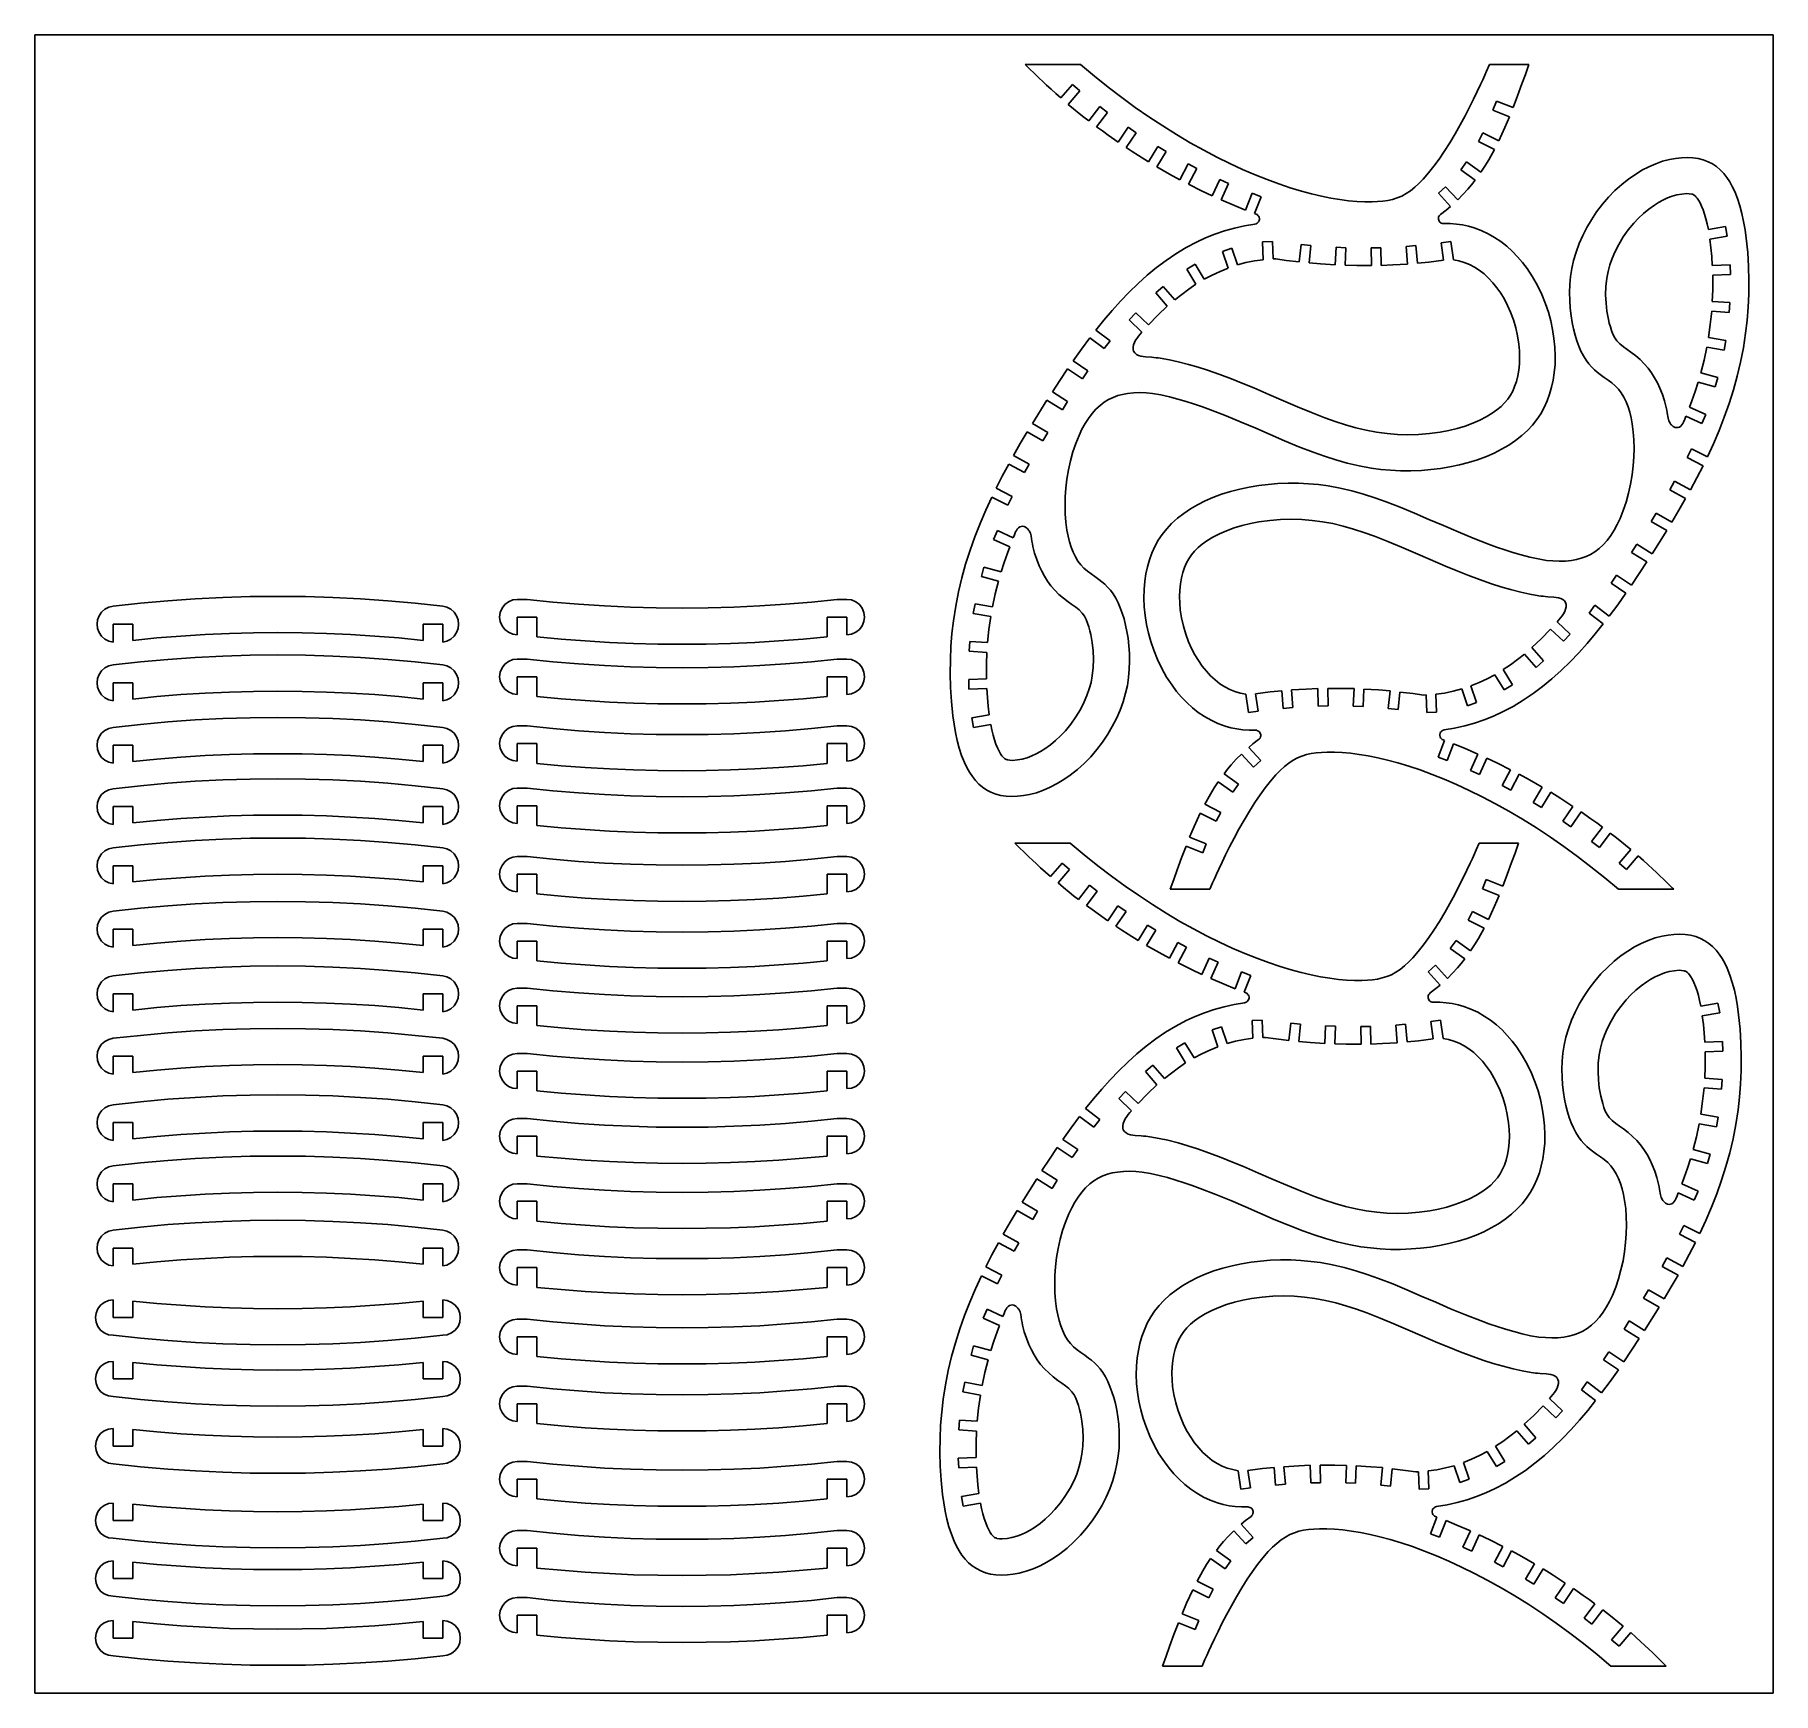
# Model space of a CAD drawing. Extents: x -123 to 123, y -118 to 118.
import ezdxf

# ---------------------------------------------------------------- set-up
doc = ezdxf.new("R2010")
doc.units = 0
doc.header["$MEASUREMENT"] = 0
doc.layers.get('0').update_dxf_attribs({"linetype": 'CONTINUOUS'})

msp = doc.modelspace()

# ---------------------------------------------------------------- linework, layer by layer
for p, q in [((-123.21, 117.56), (123.21, 117.56)), ((-123.21, -117.56), (-123.21, 117.56)), ((123.21, 117.56), (123.21, -117.56)), ((17.19, 113.33), (17.37, 113.16)), ((25.03, 113.33), (17.19, 113.33)), ((17.37, 113.16), (17.61, 112.93)), ((17.61, 112.93), (18.68, 111.87)), ((18.68, 111.87), (19.16, 111.41)), ((19.16, 111.41), (19.66, 110.93)), ((19.66, 110.93), (20.22, 110.4)), ((26.99, 111.69), (25.03, 113.33)), ((28.94, 110.13), (26.99, 111.69)), ((82.03, 111.18), (81.71, 110.49)), ((82.32, 111.82), (82.03, 111.18)), ((82.58, 112.4), (82.32, 111.82)), ((82.99, 113.33), (82.58, 112.4)), ((88.58, 113.33), (82.99, 113.33)), ((87.6, 110.58), (88.09, 111.94)), ((88.09, 111.94), (88.58, 113.33)), ((20.22, 110.4), (20.84, 109.84)), ((20.84, 109.84), (21.51, 109.24)), ((21.51, 109.24), (22.23, 108.6)), ((22.23, 108.6), (23.89, 110.53)), ((24.94, 109.62), (23.29, 107.69)), ((23.89, 110.53), (24.94, 109.62)), ((30.87, 108.66), (28.94, 110.13)), ((32.79, 107.26), (30.87, 108.66)), ((80.73, 108.43), (80.17, 107.31)), ((81.24, 109.5), (80.73, 108.43)), ((81.71, 110.49), (81.24, 109.5)), ((86.34, 107.23), (86.97, 108.88)), ((86.97, 108.88), (87.6, 110.58)), ((23.29, 107.69), (24.05, 107.06)), ((24.05, 107.06), (24.85, 106.41)), ((24.85, 106.41), (25.51, 105.89)), ((26.2, 105.35), (27.74, 107.38)), ((28.85, 106.54), (27.31, 104.51)), ((27.74, 107.38), (28.85, 106.54)), ((34.69, 105.94), (32.79, 107.26)), ((79.53, 106.07), (78.84, 104.8)), ((80.17, 107.31), (79.53, 106.07)), ((83.47, 106.87), (83.98, 108.16)), ((85.83, 105.93), (83.47, 106.87)), ((86.34, 107.23), (83.98, 108.16)), ((25.51, 105.89), (26.2, 105.35)), ((27.31, 104.51), (28.12, 103.92)), ((28.12, 103.92), (28.96, 103.31)), ((30.35, 102.34), (31.78, 104.45)), ((32.93, 103.67), (31.5, 101.56)), ((31.78, 104.45), (32.93, 103.67)), ((36.68, 104.63), (34.69, 105.94)), ((38.64, 103.4), (36.68, 104.63)), ((78.12, 103.52), (77.36, 102.25)), ((78.84, 104.8), (78.12, 103.52)), ((81.43, 102.42), (82.05, 103.66)), ((82.05, 103.66), (84.32, 102.52)), ((84.32, 102.52), (85.18, 104.4)), ((85.18, 104.4), (85.83, 105.93)), ((28.96, 103.31), (30.35, 102.34)), ((31.5, 101.56), (32.35, 101)), ((34.65, 99.55), (35.96, 101.73)), ((35.96, 101.73), (37.15, 101.02)), ((40.58, 102.25), (38.64, 103.4)), ((42.49, 101.18), (40.58, 102.25)), ((44.36, 100.2), (42.49, 101.18)), ((77.36, 102.25), (76.58, 101.01)), ((83.69, 101.27), (81.43, 102.42)), ((82.89, 99.83), (83.69, 101.27)), ((32.35, 101), (33.23, 100.44)), ((33.23, 100.44), (34.65, 99.55)), ((37.15, 101.02), (35.85, 98.84)), ((35.85, 98.84), (37.64, 97.81)), ((39.11, 97.01), (40.29, 99.26)), ((40.29, 99.26), (41.52, 98.62)), ((41.52, 98.62), (40.34, 96.37)), ((46.2, 99.29), (44.36, 100.2)), ((48, 98.46), (46.2, 99.29)), ((75.12, 98.93), (74.37, 97.98)), ((75.85, 99.94), (75.12, 98.93)), ((76.58, 101.01), (75.85, 99.94)), ((78.91, 98.42), (79.72, 99.55)), ((79.72, 99.55), (81.78, 98.07)), ((81.78, 98.07), (82.35, 98.94)), ((82.35, 98.94), (82.89, 99.83)), ((105.58, 98.85), (104.61, 98.35)), ((106.55, 99.27), (105.58, 98.85)), ((107.54, 99.62), (106.55, 99.27)), ((108.53, 99.88), (107.54, 99.62)), ((109.37, 100.04), (108.53, 99.88)), ((110.21, 100.13), (109.37, 100.04)), ((111.02, 100.16), (110.21, 100.13)), ((111.82, 100.12), (111.02, 100.16)), ((112.58, 100.01), (111.82, 100.12)), ((113.3, 99.82), (112.58, 100.01)), ((113.99, 99.56), (113.3, 99.82)), ((114.6, 99.24), (113.99, 99.56)), ((115.17, 98.86), (114.6, 99.24)), ((115.7, 98.4), (115.17, 98.86)), ((37.64, 97.81), (39.11, 97.01)), ((40.34, 96.37), (42.19, 95.44)), ((43.7, 94.73), (44.75, 97.04)), ((44.75, 97.04), (46.01, 96.47)), ((46.01, 96.47), (44.96, 94.15)), ((49.76, 97.7), (48, 98.46)), ((51.47, 97.02), (49.76, 97.7)), ((53.14, 96.41), (51.47, 97.02)), ((54.76, 95.87), (53.14, 96.41)), ((73, 96.49), (72.39, 95.93)), ((73.6, 97.11), (73, 96.49)), ((74.37, 97.98), (73.6, 97.11)), ((80.96, 96.94), (78.91, 98.42)), ((79.93, 95.67), (80.46, 96.3)), ((80.46, 96.3), (80.96, 96.94)), ((101.74, 96.33), (100.78, 95.46)), ((102.75, 97.13), (101.74, 96.33)), ((103.67, 97.77), (102.75, 97.13)), ((104.61, 98.35), (103.67, 97.77)), ((116.19, 97.9), (115.7, 98.4)), ((116.63, 97.33), (116.19, 97.9)), ((117.04, 96.72), (116.63, 97.33)), ((117.41, 96.06), (117.04, 96.72)), ((42.19, 95.44), (43.7, 94.73)), ((44.96, 94.15), (46.86, 93.34)), ((48.41, 92.71), (49.33, 95.08)), ((50.62, 94.58), (49.33, 95.08)), ((50.62, 94.58), (49.7, 92.21)), ((56.33, 95.39), (54.76, 95.87)), ((57.78, 95.01), (56.33, 95.39)), ((59.17, 94.68), (57.78, 95.01)), ((60.52, 94.4), (59.17, 94.68)), ((61.8, 94.19), (60.52, 94.4)), ((63.03, 94.03), (61.8, 94.19)), ((64.2, 93.92), (63.03, 94.03)), ((65.31, 93.87), (64.2, 93.92)), ((66.35, 93.87), (65.31, 93.87)), ((67.14, 93.9), (66.35, 93.87)), ((67.88, 93.97), (67.14, 93.9)), ((68.59, 94.07), (67.88, 93.97)), ((69.26, 94.22), (68.59, 94.07)), ((69.92, 94.43), (69.26, 94.22)), ((70.55, 94.7), (69.92, 94.43)), ((71.17, 95.04), (70.55, 94.7)), ((71.78, 95.45), (71.17, 95.04)), ((72.39, 95.93), (71.78, 95.45)), ((75.75, 95.09), (76.78, 96.02)), ((77.46, 93.21), (75.75, 95.09)), ((76.78, 96.02), (78.49, 94.15)), ((78.49, 94.15), (79.23, 94.9)), ((79.23, 94.9), (79.93, 95.67)), ((99.86, 94.52), (98.99, 93.52)), ((100.78, 95.46), (99.86, 94.52)), ((106.96, 93.79), (106.36, 93.41)), ((107.58, 94.12), (106.96, 93.79)), ((108.22, 94.42), (107.58, 94.12)), ((108.88, 94.66), (108.22, 94.42)), ((109.56, 94.85), (108.88, 94.66)), ((110.25, 94.98), (109.56, 94.85)), ((110.95, 95.04), (110.25, 94.98)), ((111.31, 95.03), (110.95, 95.04)), ((111.67, 94.96), (111.31, 95.03)), ((111.76, 94.94), (111.67, 94.96)), ((111.85, 94.9), (111.76, 94.94)), ((111.93, 94.86), (111.85, 94.9)), ((112.02, 94.81), (111.93, 94.86)), ((112.13, 94.73), (112.02, 94.81)), ((112.26, 94.6), (112.13, 94.73)), ((112.43, 94.39), (112.26, 94.6)), ((112.63, 94.1), (112.43, 94.39)), ((112.84, 93.73), (112.63, 94.1)), ((113.06, 93.28), (112.84, 93.73)), ((117.75, 95.36), (117.41, 96.06)), ((118.15, 94.36), (117.75, 95.36)), ((118.49, 93.31), (118.15, 94.36)), ((46.86, 93.34), (48.41, 92.71)), ((49.7, 92.21), (49.9, 92.13)), ((49.9, 92.13), (50.04, 92.06)), ((50.17, 91.96), (50.04, 92.06)), ((50.27, 91.83), (50.17, 91.96)), ((50.26, 91.06), (50.33, 91.21)), ((50.33, 91.68), (50.27, 91.83)), ((50.37, 91.53), (50.33, 91.68)), ((50.33, 91.21), (50.37, 91.37)), ((50.37, 91.37), (50.37, 91.53)), ((75.78, 91.73), (75.75, 91.58)), ((75.75, 91.58), (75.76, 91.42)), ((75.76, 91.42), (75.79, 91.27)), ((75.85, 91.87), (75.78, 91.73)), ((75.79, 91.27), (75.86, 91.13)), ((75.94, 92), (75.85, 91.87)), ((76.05, 92.1), (75.94, 92)), ((76.05, 92.1), (76.85, 92.71)), ((76.85, 92.71), (77.46, 93.21)), ((97.43, 91.34), (96.79, 90.25)), ((98.18, 92.46), (97.43, 91.34)), ((98.99, 93.52), (98.18, 92.46)), ((104.12, 91.56), (103.45, 90.85)), ((104.83, 92.22), (104.12, 91.56)), ((105.57, 92.84), (104.83, 92.22)), ((106.36, 93.41), (105.57, 92.84)), ((113.28, 92.75), (113.06, 93.28)), ((113.49, 92.14), (113.28, 92.75)), ((113.68, 91.47), (113.49, 92.14)), ((113.86, 90.74), (113.68, 91.47)), ((118.78, 92.22), (118.49, 93.31)), ((119.02, 91.08), (118.78, 92.22)), ((42.75, 88.77), (41.46, 88.17)), ((44.07, 89.3), (42.75, 88.77)), ((45.43, 89.77), (44.07, 89.3)), ((46.83, 90.16), (45.43, 89.77)), ((48.27, 90.48), (46.83, 90.16)), ((49.74, 90.72), (48.27, 90.48)), ((49.74, 90.72), (49.9, 90.76)), ((49.9, 90.76), (50.04, 90.83)), ((50.04, 90.83), (50.16, 90.94)), ((50.16, 90.94), (50.26, 91.06)), ((75.86, 91.13), (75.95, 91.01)), ((75.95, 91.01), (76.07, 90.91)), ((76.07, 90.91), (76.2, 90.83)), ((76.2, 90.83), (76.35, 90.79)), ((76.35, 90.79), (76.51, 90.78)), ((77.41, 90.78), (76.51, 90.78)), ((78.3, 90.72), (77.41, 90.78)), ((79.16, 90.6), (78.3, 90.72)), ((80, 90.42), (79.16, 90.6)), ((80.81, 90.19), (80, 90.42)), ((81.82, 89.82), (80.81, 90.19)), ((82.79, 89.36), (81.82, 89.82)), ((83.71, 88.84), (82.79, 89.36)), ((84.6, 88.24), (83.71, 88.84)), ((96.21, 89.11), (95.7, 87.95)), ((96.79, 90.25), (96.21, 89.11)), ((101.95, 88.9), (101.31, 87.84)), ((102.67, 89.9), (101.95, 88.9)), ((103.45, 90.85), (102.67, 89.9)), ((114.02, 89.96), (113.86, 90.74)), ((114.02, 89.96), (116.46, 90.38)), ((116.7, 89.01), (114.24, 88.59)), ((116.46, 90.38), (116.7, 89.01)), ((119.23, 89.92), (119.02, 91.08)), ((119.39, 88.74), (119.23, 89.92)), ((119.59, 86.71), (119.39, 88.74)), ((38.54, 86.52), (37.15, 85.58)), ((39.98, 87.39), (38.54, 86.52)), ((41.46, 88.17), (39.98, 87.39)), ((45.15, 86.85), (46.46, 87.3)), ((45.95, 84.48), (45.15, 86.85)), ((46.46, 87.3), (47.27, 84.92)), ((50.84, 88.21), (52.23, 88.26)), ((50.92, 85.67), (50.84, 88.21)), ((52.23, 88.26), (52.31, 85.78)), ((56.02, 85.35), (56.28, 87.84)), ((56.28, 87.84), (57.67, 87.69)), ((57.67, 87.69), (57.41, 85.21)), ((61.13, 84.94), (61.24, 87.43)), ((61.24, 87.43), (62.63, 87.37)), ((62.63, 87.37), (62.52, 84.88)), ((67.59, 87.37), (66.2, 87.34)), ((66.26, 84.84), (66.2, 87.34)), ((67.59, 87.37), (67.65, 84.87)), ((71.18, 87.56), (72.56, 87.67)), ((71.38, 85.06), (71.18, 87.56)), ((72.56, 87.67), (72.77, 85.17)), ((77.5, 88.26), (76.12, 88.07)), ((76.48, 85.59), (76.12, 88.07)), ((77.5, 88.26), (77.88, 85.63)), ((85.44, 87.57), (84.6, 88.24)), ((86.23, 86.86), (85.44, 87.57)), ((86.97, 86.09), (86.23, 86.86)), ((95.27, 86.75), (94.91, 85.54)), ((95.7, 87.95), (95.27, 86.75)), ((100.76, 86.74), (100.38, 85.84)), ((101.31, 87.84), (100.76, 86.74)), ((114.39, 87.37), (114.24, 88.59)), ((114.5, 86.12), (114.39, 87.37)), ((119.72, 84.7), (119.59, 86.71)), ((35.8, 84.57), (34.47, 83.47)), ((37.15, 85.58), (35.8, 84.57)), ((40.08, 84.32), (41.27, 85.05)), ((41.38, 82.18), (40.08, 84.32)), ((41.27, 85.05), (42.57, 82.9)), ((44.8, 84.02), (43.68, 83.49)), ((45.95, 84.48), (44.8, 84.02)), ((48.47, 85.25), (47.27, 84.92)), ((49.69, 85.5), (48.47, 85.25)), ((50.92, 85.67), (49.69, 85.5)), ((52.7, 85.79), (52.31, 85.78)), ((54.16, 85.58), (52.7, 85.79)), ((56.02, 85.35), (54.16, 85.58)), ((59.05, 85.07), (57.41, 85.21)), ((61.13, 84.94), (59.05, 85.07)), ((64.17, 84.84), (62.52, 84.88)), ((66.26, 84.84), (64.17, 84.84)), ((69.29, 84.93), (67.65, 84.87)), ((71.38, 85.06), (69.29, 84.93)), ((74.4, 85.34), (72.77, 85.17)), ((76.48, 85.59), (74.4, 85.34)), ((78.65, 85.49), (77.88, 85.63)), ((79.41, 85.27), (78.65, 85.49)), ((80.14, 84.99), (79.41, 85.27)), ((80.85, 84.62), (80.14, 84.99)), ((81.55, 84.18), (80.85, 84.62)), ((82.23, 83.65), (81.55, 84.18)), ((87.68, 85.27), (86.97, 86.09)), ((88.33, 84.4), (87.68, 85.27)), ((89.1, 83.23), (88.33, 84.4)), ((94.66, 84.41), (94.49, 83.28)), ((94.91, 85.54), (94.66, 84.41)), ((99.81, 83.99), (99.63, 83.04)), ((100.06, 84.93), (99.81, 83.99)), ((100.38, 85.84), (100.06, 84.93)), ((114.58, 84.87), (114.5, 86.12)), ((114.58, 84.87), (117.11, 84.96)), ((117.16, 83.57), (117.11, 84.96)), ((119.77, 82.73), (119.72, 84.7)), ((33.17, 82.3), (31.91, 81.08)), ((34.47, 83.47), (33.17, 82.3)), ((36.73, 81.87), (35.68, 80.95)), ((36.73, 81.87), (38.37, 79.97)), ((40.36, 81.49), (39.36, 80.76)), ((41.38, 82.18), (40.36, 81.49)), ((43.68, 83.49), (42.57, 82.9)), ((82.86, 83.06), (82.23, 83.65)), ((83.47, 82.41), (82.86, 83.06)), ((84.05, 81.69), (83.47, 82.41)), ((84.59, 80.91), (84.05, 81.69)), ((89.79, 82.01), (89.1, 83.23)), ((90.4, 80.74), (89.79, 82.01)), ((94.38, 82.14), (94.34, 81)), ((94.49, 83.28), (94.38, 82.14)), ((99.5, 81.87), (99.46, 80.7)), ((99.63, 83.04), (99.5, 81.87)), ((114.58, 79.75), (114.64, 81.42)), ((117.16, 83.57), (114.63, 83.48)), ((114.64, 83.13), (114.63, 83.48)), ((114.64, 81.42), (114.64, 83.13)), ((119.75, 80.8), (119.77, 82.73)), ((30.68, 79.8), (29.49, 78.48)), ((31.91, 81.08), (30.68, 79.8)), ((37.32, 79.06), (35.68, 80.95)), ((37.32, 79.06), (35.98, 77.79)), ((39.36, 80.76), (38.37, 79.97)), ((85.1, 80.07), (84.59, 80.91)), ((85.56, 79.18), (85.1, 80.07)), ((85.97, 78.25), (85.56, 79.18)), ((90.93, 79.42), (90.4, 80.74)), ((91.34, 78.22), (90.93, 79.42)), ((94.34, 81), (94.36, 79.88)), ((94.36, 79.88), (94.43, 78.78)), ((99.46, 80.7), (99.51, 79.52)), ((99.51, 79.52), (99.64, 78.36)), ((114.58, 79.75), (117.07, 79.58)), ((116.98, 78.19), (117.07, 79.58)), ((119.52, 77.06), (119.67, 78.92)), ((119.67, 78.92), (119.75, 80.8)), ((28.33, 77.11), (27.2, 75.7)), ((29.49, 78.48), (28.33, 77.11)), ((31.9, 77.14), (32.85, 78.15)), ((33.72, 75.41), (31.9, 77.14)), ((32.85, 78.15), (34.66, 76.44)), ((35.98, 77.79), (34.66, 76.44)), ((86.39, 77.14), (85.97, 78.25)), ((86.72, 76.01), (86.39, 77.14)), ((91.67, 77), (91.34, 78.22)), ((91.94, 75.76), (91.67, 77)), ((94.43, 78.78), (94.55, 77.71)), ((94.55, 77.71), (94.71, 76.76)), ((94.71, 76.76), (94.9, 75.85)), ((99.64, 78.36), (99.86, 77.21)), ((99.86, 77.21), (99.98, 76.67)), ((99.98, 76.67), (100.13, 76.14)), ((114.03, 74.65), (114.29, 76.49)), ((114.29, 76.49), (114.49, 78.36)), ((116.98, 78.19), (114.49, 78.36)), ((119.3, 75.24), (119.52, 77.06)), ((26.35, 74.6), (25.15, 72.98)), ((28.38, 73.06), (26.35, 74.6)), ((29.22, 74.16), (27.2, 75.7)), ((29.22, 74.16), (28.38, 73.06)), ((32.66, 73.94), (32.54, 73.6)), ((32.83, 74.26), (32.66, 73.94)), ((33.03, 74.56), (32.83, 74.26)), ((33.26, 74.85), (33.03, 74.56)), ((33.49, 75.13), (33.26, 74.85)), ((33.72, 75.41), (33.49, 75.13)), ((86.98, 74.86), (86.72, 76.01)), ((87.16, 73.71), (86.98, 74.86)), ((92.13, 74.52), (91.94, 75.76)), ((92.26, 73.28), (92.13, 74.52)), ((94.9, 75.85), (95.12, 74.99)), ((95.12, 74.99), (95.38, 74.17)), ((95.38, 74.17), (95.66, 73.41)), ((100.13, 76.14), (100.29, 75.61)), ((100.29, 75.61), (100.49, 75.09)), ((100.49, 75.09), (100.74, 74.61)), ((100.74, 74.61), (101.05, 74.18)), ((101.05, 74.18), (101.48, 73.73)), ((114.03, 74.65), (116.5, 74.2)), ((116.5, 74.2), (116.25, 72.83)), ((118.98, 73.18), (119.3, 75.24)), ((25.15, 72.98), (23.98, 71.33)), ((32.54, 73.6), (32.47, 73.27)), ((32.47, 73.27), (32.47, 72.96)), ((32.47, 72.96), (32.55, 72.68)), ((32.55, 72.68), (32.71, 72.45)), ((32.71, 72.45), (32.94, 72.25)), ((32.94, 72.25), (33.23, 72.1)), ((33.23, 72.1), (33.55, 72)), ((33.55, 72), (33.88, 71.94)), ((33.88, 71.94), (34.21, 71.91)), ((34.21, 71.91), (35.08, 71.85)), ((35.08, 71.85), (35.43, 71.82)), ((35.43, 71.82), (35.73, 71.78)), ((35.73, 71.78), (36.03, 71.75)), ((36.03, 71.75), (36.32, 71.7)), ((36.32, 71.7), (37.62, 71.48)), ((37.62, 71.48), (38.88, 71.21)), ((87.25, 72.75), (87.16, 73.71)), ((87.24, 70.89), (87.27, 71.8)), ((87.27, 71.8), (87.25, 72.75)), ((92.31, 72.05), (92.26, 73.28)), ((92.28, 70.83), (92.31, 72.05)), ((95.66, 73.41), (95.96, 72.72)), ((95.96, 72.72), (96.31, 72.04)), ((96.31, 72.04), (96.68, 71.45)), ((101.48, 73.73), (101.98, 73.32)), ((101.98, 73.32), (102.51, 72.94)), ((102.51, 72.94), (103.05, 72.57)), ((103.05, 72.57), (103.72, 72.06)), ((103.72, 72.06), (104.35, 71.5)), ((104.35, 71.5), (104.93, 70.92)), ((113.4, 71.45), (113.79, 73.28)), ((116.25, 72.83), (113.79, 73.28)), ((118.59, 71.16), (118.98, 73.18)), ((23.19, 70.18), (22.1, 68.55)), ((25.31, 68.76), (23.19, 70.18)), ((23.98, 71.33), (26.08, 69.92)), ((26.08, 69.92), (25.31, 68.76)), ((38.88, 71.21), (40.33, 70.83)), ((40.33, 70.83), (41.72, 70.42)), ((41.72, 70.42), (43.04, 69.99)), ((43.04, 69.99), (44.76, 69.39)), ((44.76, 69.39), (46.42, 68.77)), ((86.81, 68.42), (87, 69.19)), ((87, 69.19), (87.15, 70.02)), ((87.15, 70.02), (87.24, 70.89)), ((92.02, 68.59), (92.18, 69.63)), ((92.18, 69.63), (92.28, 70.83)), ((96.68, 71.45), (97.06, 70.93)), ((97.06, 70.93), (97.46, 70.47)), ((97.46, 70.47), (97.86, 70.07)), ((97.86, 70.07), (98.27, 69.71)), ((98.27, 69.71), (98.69, 69.39)), ((98.69, 69.39), (99.25, 68.99)), ((104.93, 70.92), (105.49, 70.31)), ((105.49, 70.31), (105.97, 69.64)), ((105.97, 69.64), (106.4, 68.93)), ((112.94, 69.64), (113.4, 71.45)), ((112.94, 69.64), (115.35, 68.99)), ((117.58, 67.22), (118.12, 69.17)), ((118.12, 69.17), (118.59, 71.16)), ((22.1, 68.55), (21.03, 66.92)), ((21.03, 66.92), (23.18, 65.58)), ((30.31, 66.4), (30.99, 66.58)), ((30.99, 66.58), (31.7, 66.71)), ((31.7, 66.71), (32.56, 66.8)), ((32.56, 66.8), (33.43, 66.82)), ((33.43, 66.82), (34.33, 66.78)), ((34.33, 66.78), (35.23, 66.68)), ((35.23, 66.68), (36.42, 66.49)), ((46.42, 68.77), (48.03, 68.14)), ((48.03, 68.14), (49.58, 67.49)), ((49.58, 67.49), (51.73, 66.57)), ((51.73, 66.57), (53.8, 65.67)), ((85.95, 66.45), (86.28, 67.04)), ((86.28, 67.04), (86.56, 67.7)), ((86.56, 67.7), (86.81, 68.42)), ((91.17, 65.65), (91.52, 66.6)), ((91.52, 66.6), (91.8, 67.58)), ((91.8, 67.58), (92.02, 68.59)), ((99.25, 68.99), (99.8, 68.6)), ((99.8, 68.6), (100.33, 68.21)), ((100.33, 68.21), (100.83, 67.78)), ((100.83, 67.78), (101.27, 67.32)), ((101.27, 67.32), (101.67, 66.79)), ((101.67, 66.79), (102.03, 66.19)), ((106.4, 68.93), (106.8, 68.21)), ((106.8, 68.21), (107.15, 67.47)), ((107.15, 67.47), (107.51, 66.58)), ((107.51, 66.58), (107.81, 65.66)), ((111.67, 65.66), (112.13, 66.98)), ((112.13, 66.98), (112.55, 68.31)), ((114.99, 67.65), (112.55, 68.31)), ((114.99, 67.65), (115.35, 68.99)), ((116.96, 65.27), (117.58, 67.22)), ((20.27, 65.74), (18.21, 62.45)), ((22.45, 64.39), (20.27, 65.74)), ((22.45, 64.39), (23.18, 65.58)), ((26.67, 63.86), (27.21, 64.48)), ((27.21, 64.48), (27.8, 65.02)), ((27.8, 65.02), (28.38, 65.47)), ((28.38, 65.47), (29, 65.84)), ((29, 65.84), (29.64, 66.15)), ((29.64, 66.15), (30.31, 66.4)), ((36.42, 66.49), (37.62, 66.24)), ((37.62, 66.24), (38.82, 65.92)), ((38.82, 65.92), (40, 65.57)), ((40, 65.57), (41.17, 65.2)), ((41.17, 65.2), (42.32, 64.8)), ((42.32, 64.8), (43.45, 64.4)), ((43.45, 64.4), (45.65, 63.55)), ((53.8, 65.67), (55.8, 64.81)), ((55.8, 64.81), (57.74, 64)), ((83.38, 63.91), (84.04, 64.38)), ((84.04, 64.38), (84.63, 64.88)), ((84.63, 64.88), (85.14, 65.39)), ((85.14, 65.39), (85.58, 65.91)), ((85.58, 65.91), (85.95, 66.45)), ((90.27, 63.84), (90.75, 64.72)), ((90.75, 64.72), (91.17, 65.65)), ((102.03, 66.19), (102.35, 65.54)), ((102.35, 65.54), (102.63, 64.82)), ((102.63, 64.82), (102.87, 64.06)), ((107.81, 65.66), (108.04, 64.72)), ((108.04, 64.72), (108.12, 64.35)), ((108.12, 64.35), (108.19, 63.97)), ((111.34, 64.78), (111.67, 65.66)), ((111.34, 64.78), (113.64, 63.74)), ((116.28, 63.34), (116.96, 65.27)), ((18.21, 62.45), (20.4, 61.17)), ((24.82, 60.77), (25.23, 61.63)), ((25.23, 61.63), (25.67, 62.43)), ((25.67, 62.43), (26.15, 63.17)), ((26.15, 63.17), (26.67, 63.86)), ((45.65, 63.55), (47.79, 62.66)), ((47.79, 62.66), (49.87, 61.77)), ((49.87, 61.77), (51.92, 60.87)), ((57.74, 64), (59.64, 63.26)), ((59.64, 63.26), (61.12, 62.72)), ((61.12, 62.72), (62.59, 62.25)), ((62.59, 62.25), (64.05, 61.83)), ((64.05, 61.83), (65.51, 61.49)), ((77.21, 61.47), (78.4, 61.75)), ((78.4, 61.75), (79.53, 62.09)), ((79.53, 62.09), (80.61, 62.48)), ((80.61, 62.48), (81.61, 62.92)), ((81.61, 62.92), (82.54, 63.4)), ((82.54, 63.4), (83.38, 63.91)), ((88.4, 61.48), (89.08, 62.22)), ((89.08, 62.22), (89.71, 63.01)), ((89.71, 63.01), (90.27, 63.84)), ((102.87, 64.06), (103.07, 63.25)), ((103.07, 63.25), (103.23, 62.4)), ((103.23, 62.4), (103.38, 61.28)), ((108.19, 63.97), (108.3, 63.2)), ((108.3, 63.2), (108.41, 62.82)), ((108.41, 62.82), (108.59, 62.48)), ((108.59, 62.48), (108.66, 62.4)), ((108.66, 62.4), (108.72, 62.31)), ((108.72, 62.31), (108.79, 62.24)), ((108.79, 62.24), (108.87, 62.16)), ((108.87, 62.16), (108.95, 62.1)), ((108.95, 62.1), (109.03, 62.04)), ((109.03, 62.04), (109.11, 61.99)), ((109.11, 61.99), (109.31, 61.9)), ((109.31, 61.9), (109.52, 61.86)), ((109.52, 61.86), (109.73, 61.87)), ((109.73, 61.87), (109.92, 61.95)), ((109.92, 61.95), (110.1, 62.08)), ((110.1, 62.08), (110.26, 62.25)), ((110.26, 62.25), (110.39, 62.45)), ((110.39, 62.45), (110.5, 62.66)), ((110.5, 62.66), (110.67, 63.07)), ((110.67, 63.07), (110.83, 63.48)), ((113.07, 62.47), (110.83, 63.48)), ((113.07, 62.47), (113.64, 63.74)), ((115.54, 61.45), (116.28, 63.34)), ((16.49, 59.59), (15.52, 57.91)), ((17.48, 61.26), (16.49, 59.59)), ((19.7, 59.97), (17.48, 61.26)), ((20.4, 61.17), (19.7, 59.97)), ((23.95, 58.42), (24.36, 59.63)), ((24.36, 59.63), (24.82, 60.77)), ((51.92, 60.87), (53.95, 60)), ((53.95, 60), (55.97, 59.16)), ((55.97, 59.16), (57.99, 58.38)), ((65.51, 61.49), (66.99, 61.21)), ((66.99, 61.21), (68.48, 61.01)), ((68.48, 61.01), (69.93, 60.9)), ((69.93, 60.9), (71.41, 60.86)), ((71.41, 60.86), (72.94, 60.9)), ((72.94, 60.9), (74.47, 61.02)), ((74.47, 61.02), (76, 61.23)), ((76, 61.23), (77.21, 61.47)), ((84.71, 58.79), (85.72, 59.38)), ((85.72, 59.38), (86.67, 60.02)), ((86.67, 60.02), (87.57, 60.73)), ((87.57, 60.73), (88.4, 61.48)), ((103.38, 61.28), (103.47, 60.12)), ((103.47, 60.12), (103.49, 58.92)), ((113.88, 57.72), (114.74, 59.57)), ((114.74, 59.57), (115.54, 61.45)), ((14.85, 56.7), (13.93, 54.99)), ((17.09, 55.48), (14.85, 56.7)), ((15.52, 57.91), (17.75, 56.7)), ((17.75, 56.7), (17.09, 55.48)), ((23.33, 55.89), (23.61, 57.17)), ((23.61, 57.17), (23.95, 58.42)), ((57.99, 58.38), (59.59, 57.81)), ((59.59, 57.81), (61.2, 57.29)), ((61.2, 57.29), (62.84, 56.84)), ((62.84, 56.84), (64.51, 56.45)), ((78.72, 56.58), (80.03, 56.92)), ((80.03, 56.92), (81.31, 57.32)), ((81.31, 57.32), (82.55, 57.78)), ((82.55, 57.78), (83.65, 58.26)), ((83.65, 58.26), (84.71, 58.79)), ((103.46, 57.7), (103.37, 56.46)), ((103.49, 58.92), (103.46, 57.7)), ((110.99, 57.64), (111.62, 58.88)), ((113.27, 56.47), (110.99, 57.64)), ((111.62, 58.88), (113.88, 57.72)), ((13.93, 54.99), (13.05, 53.27)), ((22.95, 53.27), (23.1, 54.58)), ((23.1, 54.58), (23.33, 55.89)), ((64.51, 56.45), (66.21, 56.14)), ((66.21, 56.14), (67.58, 55.95)), ((67.58, 55.95), (68.97, 55.82)), ((68.97, 55.82), (70.4, 55.75)), ((70.4, 55.75), (71.86, 55.74)), ((71.86, 55.74), (73.34, 55.8)), ((73.34, 55.8), (74.69, 55.91)), ((74.69, 55.91), (76.04, 56.07)), ((76.04, 56.07), (77.39, 56.3)), ((77.39, 56.3), (78.72, 56.58)), ((103.22, 55.15), (103, 53.85)), ((103.37, 56.46), (103.22, 55.15)), ((108.57, 53.04), (109.23, 54.26)), ((109.23, 54.26), (111.48, 53.04)), ((111.48, 53.04), (112.39, 54.75)), ((112.39, 54.75), (113.27, 56.47)), ((12.44, 52.01), (11.58, 50.16)), ((14.7, 50.86), (12.44, 52.01)), ((13.05, 53.27), (15.33, 52.09)), ((15.33, 52.09), (14.7, 50.86)), ((22.83, 50.81), (22.86, 52.03)), ((22.86, 52.03), (22.95, 53.27)), ((43.77, 51.95), (42.67, 51.48)), ((45.01, 52.42), (43.77, 51.95)), ((46.29, 52.82), (45.01, 52.42)), ((47.6, 53.16), (46.29, 52.82)), ((48.93, 53.44), (47.6, 53.16)), ((50.28, 53.66), (48.93, 53.44)), ((51.63, 53.82), (50.28, 53.66)), ((52.98, 53.93), (51.63, 53.82)), ((54.46, 53.99), (52.98, 53.93)), ((55.92, 53.98), (54.46, 53.99)), ((57.35, 53.91), (55.92, 53.98)), ((58.74, 53.78), (57.35, 53.91)), ((60.11, 53.6), (58.74, 53.78)), ((61.81, 53.28), (60.11, 53.6)), ((63.48, 52.9), (61.81, 53.28)), ((65.12, 52.44), (63.48, 52.9)), ((66.73, 51.93), (65.12, 52.44)), ((68.33, 51.36), (66.73, 51.93)), ((102.71, 52.56), (102.37, 51.31)), ((103, 53.85), (102.71, 52.56)), ((110.8, 51.82), (108.57, 53.04)), ((109.83, 50.15), (110.8, 51.82)), ((11.58, 50.16), (10.78, 48.29)), ((22.85, 49.62), (22.83, 50.81)), ((22.94, 48.45), (22.85, 49.62)), ((39.65, 49.71), (38.75, 49.01)), ((40.6, 50.35), (39.65, 49.71)), ((41.61, 50.94), (40.6, 50.35)), ((42.67, 51.48), (41.61, 50.94)), ((70.35, 50.57), (68.33, 51.36)), ((72.37, 49.74), (70.35, 50.57)), ((74.4, 48.86), (72.37, 49.74)), ((101.96, 50.11), (101.5, 48.96)), ((102.37, 51.31), (101.96, 50.11)), ((105.92, 48.56), (106.62, 49.76)), ((106.62, 49.76), (108.84, 48.47)), ((108.84, 48.47), (109.83, 50.15)), ((10.78, 48.29), (10.04, 46.39)), ((13.25, 47.26), (12.68, 45.99)), ((13.25, 47.26), (15.49, 46.25)), ((15.82, 47.08), (15.65, 46.66)), ((15.93, 47.28), (15.82, 47.08)), ((16.06, 47.48), (15.93, 47.28)), ((16.22, 47.65), (16.06, 47.48)), ((16.4, 47.78), (16.22, 47.65)), ((16.59, 47.86), (16.4, 47.78)), ((16.8, 47.88), (16.59, 47.86)), ((17.01, 47.84), (16.8, 47.88)), ((17.21, 47.75), (17.01, 47.84)), ((17.29, 47.7), (17.21, 47.75)), ((17.38, 47.64), (17.29, 47.7)), ((17.45, 47.57), (17.38, 47.64)), ((17.53, 47.5), (17.45, 47.57)), ((17.6, 47.42), (17.53, 47.5)), ((17.66, 47.34), (17.6, 47.42)), ((17.73, 47.25), (17.66, 47.34)), ((17.91, 46.91), (17.73, 47.25)), ((18.02, 46.54), (17.91, 46.91)), ((23.09, 47.34), (22.94, 48.45)), ((23.25, 46.49), (23.09, 47.34)), ((37.24, 47.51), (36.61, 46.73)), ((37.92, 48.25), (37.24, 47.51)), ((38.75, 49.01), (37.92, 48.25)), ((45.71, 47.25), (44.71, 46.82)), ((46.79, 47.64), (45.71, 47.25)), ((47.92, 47.98), (46.79, 47.64)), ((49.11, 48.27), (47.92, 47.98)), ((50.32, 48.5), (49.11, 48.27)), ((51.85, 48.71), (50.32, 48.5)), ((53.38, 48.84), (51.85, 48.71)), ((54.91, 48.88), (53.38, 48.84)), ((56.39, 48.84), (54.91, 48.88)), ((57.84, 48.72), (56.39, 48.84)), ((59.33, 48.52), (57.84, 48.72)), ((60.81, 48.25), (59.33, 48.52)), ((62.27, 47.9), (60.81, 48.25)), ((63.73, 47.49), (62.27, 47.9)), ((65.2, 47.01), (63.73, 47.49)), ((66.68, 46.48), (65.2, 47.01)), ((76.45, 47.97), (74.4, 48.86)), ((78.54, 47.07), (76.45, 47.97)), ((80.67, 46.19), (78.54, 47.07)), ((100.65, 47.31), (100.17, 46.56)), ((101.09, 48.11), (100.65, 47.31)), ((101.5, 48.96), (101.09, 48.11)), ((108.11, 47.29), (105.92, 48.56)), ((106.05, 43.99), (108.11, 47.29)), ((9.36, 44.47), (8.74, 42.51)), ((10.04, 46.39), (9.36, 44.47)), ((14.98, 44.95), (12.68, 45.99)), ((14.98, 44.95), (14.65, 44.08)), ((15.65, 46.66), (15.49, 46.25)), ((18.13, 45.77), (18.02, 46.54)), ((18.2, 45.39), (18.13, 45.77)), ((18.28, 45.01), (18.2, 45.39)), ((18.52, 44.07), (18.28, 45.01)), ((23.45, 45.68), (23.25, 46.49)), ((23.69, 44.91), (23.45, 45.68)), ((23.97, 44.2), (23.69, 44.91)), ((35.57, 45.01), (35.15, 44.08)), ((36.05, 45.89), (35.57, 45.01)), ((36.61, 46.73), (36.05, 45.89)), ((41.69, 44.86), (41.18, 44.35)), ((42.28, 45.35), (41.69, 44.86)), ((42.94, 45.82), (42.28, 45.35)), ((43.78, 46.34), (42.94, 45.82)), ((44.71, 46.82), (43.78, 46.34)), ((68.58, 45.73), (66.68, 46.48)), ((70.52, 44.92), (68.58, 45.73)), ((72.52, 44.06), (70.52, 44.92)), ((82.87, 45.34), (80.67, 46.19)), ((84, 44.93), (82.87, 45.34)), ((85.15, 44.54), (84, 44.93)), ((86.32, 44.16), (85.15, 44.54)), ((98.52, 44.71), (97.94, 44.27)), ((99.11, 45.26), (98.52, 44.71)), ((99.65, 45.87), (99.11, 45.26)), ((100.17, 46.56), (99.65, 45.87)), ((103.87, 45.34), (103.14, 44.16)), ((103.87, 45.34), (106.05, 43.99)), ((8.74, 42.51), (8.2, 40.56)), ((11.33, 42.08), (10.97, 40.74)), ((11.33, 42.08), (13.77, 41.43)), ((14.19, 42.76), (13.77, 41.43)), ((14.65, 44.08), (14.19, 42.76)), ((18.81, 43.16), (18.52, 44.07)), ((19.17, 42.26), (18.81, 43.16)), ((19.52, 41.52), (19.17, 42.26)), ((24.29, 43.54), (23.97, 44.2)), ((24.65, 42.94), (24.29, 43.54)), ((25.05, 42.41), (24.65, 42.94)), ((25.49, 41.95), (25.05, 42.41)), ((25.99, 41.53), (25.49, 41.95)), ((34.52, 42.15), (34.3, 41.14)), ((34.8, 43.13), (34.52, 42.15)), ((35.15, 44.08), (34.8, 43.13)), ((39.76, 42.04), (39.51, 41.32)), ((40.04, 42.69), (39.76, 42.04)), ((40.37, 43.28), (40.04, 42.69)), ((40.74, 43.82), (40.37, 43.28)), ((41.18, 44.35), (40.74, 43.82)), ((74.59, 43.16), (72.52, 44.06)), ((76.74, 42.24), (74.59, 43.16)), ((78.29, 41.6), (76.74, 42.24)), ((87.5, 43.81), (86.32, 44.16)), ((88.7, 43.5), (87.5, 43.81)), ((89.9, 43.24), (88.7, 43.5)), ((91.09, 43.05), (89.9, 43.24)), ((91.99, 42.96), (91.09, 43.05)), ((92.89, 42.92), (91.99, 42.96)), ((93.76, 42.94), (92.89, 42.92)), ((94.62, 43.02), (93.76, 42.94)), ((95.33, 43.15), (94.62, 43.02)), ((96.01, 43.34), (95.33, 43.15)), ((96.68, 43.58), (96.01, 43.34)), ((97.32, 43.89), (96.68, 43.58)), ((97.94, 44.27), (97.32, 43.89)), ((105.29, 42.82), (103.14, 44.16)), ((104.22, 41.18), (105.29, 42.82)), ((8.2, 40.56), (7.73, 38.58)), ((13.38, 40.09), (10.97, 40.74)), ((13.38, 40.09), (12.92, 38.29)), ((19.92, 40.8), (19.52, 41.52)), ((20.35, 40.1), (19.92, 40.8)), ((20.83, 39.43), (20.35, 40.1)), ((26.52, 41.13), (25.99, 41.53)), ((27.07, 40.75), (26.52, 41.13)), ((27.63, 40.34), (27.07, 40.75)), ((28.05, 40.02), (27.63, 40.34)), ((28.46, 39.66), (28.05, 40.02)), ((28.86, 39.26), (28.46, 39.66)), ((34.14, 40.11), (34.04, 38.91)), ((34.3, 41.14), (34.14, 40.11)), ((39.17, 39.72), (39.08, 38.84)), ((39.32, 40.55), (39.17, 39.72)), ((39.51, 41.32), (39.32, 40.55)), ((79.9, 40.96), (78.29, 41.6)), ((81.56, 40.34), (79.9, 40.96)), ((83.28, 39.74), (81.56, 40.34)), ((84.6, 39.31), (83.28, 39.74)), ((100.24, 39.82), (101.01, 40.97)), ((102.34, 38.4), (100.24, 39.82)), ((101.01, 40.97), (103.13, 39.55)), ((103.13, 39.55), (104.22, 41.18)), ((-108.24, 36.97), (-112.12, 36.54)), ((-104.35, 37.32), (-108.24, 36.97)), ((-100.46, 37.59), (-104.35, 37.32)), ((-96.56, 37.79), (-100.46, 37.59)), ((-92.66, 37.9), (-96.56, 37.79)), ((-88.75, 37.94), (-92.66, 37.9)), ((-84.85, 37.9), (-88.75, 37.94)), ((-80.95, 37.79), (-84.85, 37.9)), ((-77.05, 37.59), (-80.95, 37.79)), ((-73.16, 37.32), (-77.05, 37.59)), ((-69.27, 36.97), (-73.16, 37.32)), ((-65.39, 36.54), (-69.27, 36.97)), ((-56.07, 37.18), (-56.59, 36.78)), ((-55.46, 37.43), (-56.07, 37.18)), ((-54.82, 37.51), (-55.46, 37.43)), ((-53.43, 37.51), (-54.82, 37.51)), ((-53.43, 37.51), (-49.78, 37.14)), ((-49.78, 37.14), (-46.12, 36.83)), ((-16.79, 36.83), (-13.13, 37.14)), ((-13.13, 37.14), (-9.48, 37.51)), ((-8.09, 37.51), (-9.48, 37.51)), ((-7.44, 37.43), (-8.09, 37.51)), ((-6.84, 37.18), (-7.44, 37.43)), ((-6.32, 36.78), (-6.84, 37.18)), ((7.73, 38.58), (7.34, 36.56)), ((12.92, 38.29), (12.53, 36.45)), ((21.39, 38.81), (20.83, 39.43)), ((21.97, 38.23), (21.39, 38.81)), ((22.6, 37.68), (21.97, 38.23)), ((23.27, 37.17), (22.6, 37.68)), ((23.81, 36.79), (23.27, 37.17)), ((29.26, 38.81), (28.86, 39.26)), ((29.64, 38.29), (29.26, 38.81)), ((30.01, 37.69), (29.64, 38.29)), ((30.36, 37.02), (30.01, 37.69)), ((30.66, 36.32), (30.36, 37.02)), ((34.04, 38.91), (34.01, 37.69)), ((34.01, 37.69), (34.06, 36.45)), ((39.08, 38.84), (39.05, 37.93)), ((39.05, 37.93), (39.08, 36.99)), ((39.08, 36.99), (39.16, 36.03)), ((85.99, 38.9), (84.6, 39.31)), ((87.44, 38.52), (85.99, 38.9)), ((88.7, 38.25), (87.44, 38.52)), ((90, 38.03), (88.7, 38.25)), ((90.29, 37.99), (90, 38.03)), ((90.59, 37.95), (90.29, 37.99)), ((90.9, 37.92), (90.59, 37.95)), ((91.24, 37.88), (90.9, 37.92)), ((92.11, 37.82), (91.24, 37.88)), ((92.44, 37.79), (92.11, 37.82)), ((92.77, 37.73), (92.44, 37.79)), ((93.09, 37.63), (92.77, 37.73)), ((93.38, 37.48), (93.09, 37.63)), ((93.61, 37.29), (93.38, 37.48)), ((93.77, 37.05), (93.61, 37.29)), ((93.85, 36.78), (93.77, 37.05)), ((101.17, 36.75), (102.34, 38.4)), ((-114.3, 34.61), (-114.38, 34)), ((-114.08, 35.19), (-114.3, 34.61)), ((-113.73, 35.7), (-114.08, 35.19)), ((-113.27, 36.11), (-113.73, 35.7)), ((-112.72, 36.4), (-113.27, 36.11)), ((-112.12, 36.54), (-112.72, 36.4)), ((-64.79, 36.4), (-65.39, 36.54)), ((-64.24, 36.11), (-64.79, 36.4)), ((-63.78, 35.7), (-64.24, 36.11)), ((-63.42, 35.19), (-63.78, 35.7)), ((-63.2, 34.61), (-63.42, 35.19)), ((-63.13, 34), (-63.2, 34.61)), ((-57.23, 35.66), (-57.32, 35.01)), ((-57.32, 35.01), (-57.23, 34.37)), ((-56.98, 36.26), (-57.23, 35.66)), ((-56.59, 36.78), (-56.98, 36.26)), ((-52.03, 35.01), (-54.82, 35.01)), ((-54.82, 35.01), (-54.82, 32.51)), ((-52.03, 32.21), (-52.03, 35.01)), ((-46.12, 36.83), (-42.46, 36.59)), ((-42.46, 36.59), (-38.79, 36.42)), ((-38.79, 36.42), (-35.12, 36.31)), ((-35.12, 36.31), (-31.45, 36.28)), ((-31.45, 36.28), (-27.78, 36.31)), ((-27.78, 36.31), (-24.11, 36.42)), ((-24.11, 36.42), (-20.45, 36.59)), ((-20.45, 36.59), (-16.79, 36.83)), ((-10.87, 35.01), (-10.87, 32.21)), ((-8.09, 35.01), (-10.87, 35.01)), ((-8.09, 35.01), (-8.09, 32.51)), ((-5.92, 36.26), (-6.32, 36.78)), ((-5.67, 35.66), (-5.92, 36.26)), ((-5.59, 35.01), (-5.67, 35.66)), ((-5.67, 34.37), (-5.59, 35.01)), ((7.34, 36.56), (7.02, 34.49)), ((9.82, 35.53), (10.07, 36.9)), ((12.29, 35.08), (9.82, 35.53)), ((10.07, 36.9), (12.53, 36.45)), ((12.29, 35.08), (12.03, 33.25)), ((24.34, 36.41), (23.81, 36.79)), ((24.84, 36.01), (24.34, 36.41)), ((25.27, 35.56), (24.84, 36.01)), ((25.58, 35.13), (25.27, 35.56)), ((25.83, 34.64), (25.58, 35.13)), ((26.03, 34.13), (25.83, 34.64)), ((30.94, 35.56), (30.66, 36.32)), ((31.2, 34.75), (30.94, 35.56)), ((31.42, 33.88), (31.2, 34.75)), ((34.06, 36.45), (34.19, 35.21)), ((34.19, 35.21), (34.38, 33.97)), ((39.16, 36.03), (39.34, 34.88)), ((39.34, 34.88), (39.6, 33.73)), ((92.6, 34.33), (92.83, 34.6)), ((92.83, 34.6), (93.07, 34.88)), ((93.07, 34.88), (93.29, 35.17)), ((93.29, 35.17), (93.49, 35.48)), ((93.49, 35.48), (93.66, 35.8)), ((93.66, 35.8), (93.78, 36.14)), ((93.78, 36.14), (93.85, 36.47)), ((93.85, 36.47), (93.85, 36.78)), ((97.1, 35.57), (97.94, 36.68)), ((97.1, 35.57), (99.12, 34.03)), ((97.94, 36.68), (99.97, 35.13)), ((99.97, 35.13), (101.17, 36.75)), ((-114.38, 34), (-114.3, 33.39)), ((-114.3, 33.39), (-114.08, 32.81)), ((-114.08, 32.81), (-113.73, 32.3)), ((-113.73, 32.3), (-113.27, 31.89)), ((-109.33, 34), (-112.12, 34)), ((-112.12, 34), (-112.12, 31.45)), ((-109.33, 34), (-109.33, 31.7)), ((-105.91, 32.04), (-109.33, 31.7)), ((-102.49, 32.32), (-105.91, 32.04)), ((-99.06, 32.54), (-102.49, 32.32)), ((-95.62, 32.69), (-99.06, 32.54)), ((-92.19, 32.78), (-95.62, 32.69)), ((-88.75, 32.81), (-92.19, 32.78)), ((-85.32, 32.78), (-88.75, 32.81)), ((-81.88, 32.69), (-85.32, 32.78)), ((-78.45, 32.54), (-81.88, 32.69)), ((-75.02, 32.32), (-78.45, 32.54)), ((-71.59, 32.04), (-75.02, 32.32)), ((-68.17, 31.7), (-71.59, 32.04)), ((-68.17, 34), (-65.39, 34)), ((-68.17, 31.7), (-68.17, 34)), ((-65.39, 34), (-65.39, 31.45)), ((-64.24, 31.89), (-63.78, 32.3)), ((-63.78, 32.3), (-63.42, 32.81)), ((-63.42, 32.81), (-63.2, 33.39)), ((-63.2, 33.39), (-63.13, 34)), ((-57.23, 34.37), (-56.98, 33.76)), ((-56.98, 33.76), (-56.59, 33.24)), ((-56.59, 33.24), (-56.07, 32.85)), ((-56.07, 32.85), (-55.46, 32.6)), ((-55.46, 32.6), (-54.82, 32.51)), ((-52.03, 32.21), (-48.61, 31.88)), ((-14.29, 31.88), (-10.87, 32.21)), ((-8.09, 32.51), (-7.44, 32.6)), ((-7.44, 32.6), (-6.84, 32.85)), ((-6.84, 32.85), (-6.32, 33.24)), ((-6.32, 33.24), (-5.92, 33.76)), ((-5.92, 33.76), (-5.67, 34.37)), ((6.8, 32.67), (6.65, 30.82)), ((7.02, 34.49), (6.8, 32.67)), ((12.03, 33.25), (11.84, 31.38)), ((26.19, 33.6), (26.03, 34.13)), ((26.34, 33.06), (26.19, 33.6)), ((26.46, 32.53), (26.34, 33.06)), ((26.68, 31.38), (26.46, 32.53)), ((31.61, 32.97), (31.42, 33.88)), ((31.77, 32.02), (31.61, 32.97)), ((34.38, 33.97), (34.65, 32.74)), ((34.65, 32.74), (34.98, 31.52)), ((39.6, 33.73), (39.94, 32.59)), ((39.94, 32.59), (40.35, 31.48)), ((90.34, 31.94), (91.66, 33.3)), ((93.47, 31.59), (91.66, 33.3)), ((92.6, 34.33), (94.42, 32.6)), ((94.42, 32.6), (93.47, 31.59)), ((96.83, 31.26), (97.99, 32.62)), ((97.99, 32.62), (99.12, 34.03)), ((-113.27, 31.89), (-112.72, 31.6)), ((-112.72, 31.6), (-112.12, 31.45)), ((-92.66, 29.59), (-96.56, 29.47)), ((-88.75, 29.63), (-92.66, 29.59)), ((-84.85, 29.59), (-88.75, 29.63)), ((-80.95, 29.47), (-84.85, 29.59)), ((-65.39, 31.45), (-64.79, 31.6)), ((-64.79, 31.6), (-64.24, 31.89)), ((-48.61, 31.88), (-45.19, 31.62)), ((-45.19, 31.62), (-41.76, 31.42)), ((-41.76, 31.42), (-38.32, 31.27)), ((-38.32, 31.27), (-34.89, 31.18)), ((-34.89, 31.18), (-31.45, 31.15)), ((-31.45, 31.15), (-28.02, 31.18)), ((-28.02, 31.18), (-24.58, 31.27)), ((-24.58, 31.27), (-21.15, 31.42)), ((-21.15, 31.42), (-17.72, 31.62)), ((-17.72, 31.62), (-14.29, 31.88)), ((6.65, 30.82), (6.57, 28.93)), ((9.34, 31.54), (9.25, 30.15)), ((11.74, 29.99), (9.25, 30.15)), ((9.34, 31.54), (11.84, 31.38)), ((11.74, 29.99), (11.68, 28.31)), ((26.81, 30.21), (26.68, 31.38)), ((26.86, 29.04), (26.81, 30.21)), ((31.89, 30.95), (31.77, 32.02)), ((31.96, 29.85), (31.89, 30.95)), ((31.98, 28.73), (31.96, 29.85)), ((34.98, 31.52), (35.39, 30.31)), ((35.39, 30.31), (35.92, 29)), ((40.35, 31.48), (40.76, 30.55)), ((40.76, 30.55), (41.22, 29.67)), ((41.22, 29.67), (41.73, 28.83)), ((86.96, 28.98), (87.95, 29.77)), ((89.59, 27.87), (87.95, 29.77)), ((89, 30.68), (90.34, 31.94)), ((89, 30.68), (90.64, 28.78)), ((94.41, 28.65), (95.64, 29.93)), ((95.64, 29.93), (96.83, 31.26)), ((-113.73, 27.39), (-114.08, 26.88)), ((-113.27, 27.8), (-113.73, 27.39)), ((-112.72, 28.09), (-113.27, 27.8)), ((-112.12, 28.23), (-112.72, 28.09)), ((-108.24, 28.66), (-112.12, 28.23)), ((-104.35, 29.01), (-108.24, 28.66)), ((-100.46, 29.28), (-104.35, 29.01)), ((-96.56, 29.47), (-100.46, 29.28)), ((-77.05, 29.28), (-80.95, 29.47)), ((-73.16, 29.01), (-77.05, 29.28)), ((-69.27, 28.66), (-73.16, 29.01)), ((-65.39, 28.23), (-69.27, 28.66)), ((-64.79, 28.09), (-65.39, 28.23)), ((-64.24, 27.8), (-64.79, 28.09)), ((-63.78, 27.39), (-64.24, 27.8)), ((-63.42, 26.88), (-63.78, 27.39)), ((-57.23, 27.2), (-57.32, 26.55)), ((-56.98, 27.8), (-57.23, 27.2)), ((-56.59, 28.32), (-56.98, 27.8)), ((-56.07, 28.72), (-56.59, 28.32)), ((-55.46, 28.97), (-56.07, 28.72)), ((-54.82, 29.05), (-55.46, 28.97)), ((-53.43, 29.05), (-54.82, 29.05)), ((-53.43, 29.05), (-49.78, 28.67)), ((-49.78, 28.67), (-46.12, 28.37)), ((-46.12, 28.37), (-42.46, 28.13)), ((-42.46, 28.13), (-38.79, 27.95)), ((-38.79, 27.95), (-35.12, 27.85)), ((-35.12, 27.85), (-31.45, 27.82)), ((-31.45, 27.82), (-27.78, 27.85)), ((-27.78, 27.85), (-24.11, 27.95)), ((-24.11, 27.95), (-20.45, 28.13)), ((-20.45, 28.13), (-16.79, 28.37)), ((-16.79, 28.37), (-13.13, 28.67)), ((-13.13, 28.67), (-9.48, 29.05)), ((-8.09, 29.05), (-9.48, 29.05)), ((-7.44, 28.97), (-8.09, 29.05)), ((-6.84, 28.72), (-7.44, 28.97)), ((-6.32, 28.32), (-6.84, 28.72)), ((-5.92, 27.8), (-6.32, 28.32)), ((-5.67, 27.2), (-5.92, 27.8)), ((-5.59, 26.55), (-5.67, 27.2)), ((6.57, 28.93), (6.55, 27)), ((11.68, 28.31), (11.68, 26.6)), ((26.69, 26.69), (26.82, 27.86)), ((26.82, 27.86), (26.86, 29.04)), ((31.83, 26.46), (31.94, 27.6)), ((31.94, 27.6), (31.98, 28.73)), ((35.92, 29), (36.53, 27.72)), ((36.53, 27.72), (37.22, 26.5)), ((41.73, 28.83), (42.28, 28.04)), ((42.28, 28.04), (42.86, 27.32)), ((42.86, 27.32), (43.46, 26.67)), ((84.94, 27.56), (85.96, 28.24)), ((84.94, 27.56), (86.24, 25.41)), ((85.96, 28.24), (86.96, 28.98)), ((90.64, 28.78), (89.59, 27.87)), ((91.85, 26.27), (93.15, 27.43)), ((93.15, 27.43), (94.41, 28.65)), ((-114.3, 26.3), (-114.38, 25.69)), ((-114.38, 25.69), (-114.3, 25.07)), ((-114.08, 26.88), (-114.3, 26.3)), ((-114.3, 25.07), (-114.08, 24.49)), ((-109.33, 25.69), (-112.12, 25.69)), ((-112.12, 25.69), (-112.12, 23.14)), ((-109.33, 25.69), (-109.33, 23.39)), ((-68.17, 25.69), (-65.39, 25.69)), ((-68.17, 23.39), (-68.17, 25.69)), ((-65.39, 25.69), (-65.39, 23.14)), ((-63.2, 26.3), (-63.42, 26.88)), ((-63.42, 24.49), (-63.2, 25.07)), ((-63.13, 25.69), (-63.2, 26.3)), ((-63.2, 25.07), (-63.13, 25.69)), ((-57.32, 26.55), (-57.23, 25.9)), ((-57.23, 25.9), (-56.98, 25.3)), ((-56.98, 25.3), (-56.59, 24.78)), ((-56.59, 24.78), (-56.07, 24.39)), ((-54.82, 26.55), (-54.82, 24.05)), ((-52.03, 26.55), (-54.82, 26.55)), ((-52.03, 23.75), (-52.03, 26.55)), ((-10.87, 26.55), (-10.87, 23.75)), ((-8.09, 26.55), (-10.87, 26.55)), ((-8.09, 26.55), (-8.09, 24.05)), ((-6.84, 24.39), (-6.32, 24.78)), ((-6.32, 24.78), (-5.92, 25.3)), ((-5.92, 25.3), (-5.67, 25.9)), ((-5.67, 25.9), (-5.59, 26.55)), ((6.55, 27), (6.6, 25.04)), ((6.6, 25.04), (6.73, 23.03)), ((9.17, 26.17), (11.69, 26.25)), ((9.17, 26.17), (9.21, 24.78)), ((11.74, 24.86), (9.21, 24.78)), ((11.68, 26.6), (11.69, 26.25)), ((11.74, 24.86), (11.82, 23.61)), ((25.94, 23.89), (26.26, 24.81)), ((26.26, 24.81), (26.51, 25.74)), ((26.51, 25.74), (26.69, 26.69)), ((31.41, 24.2), (31.66, 25.32)), ((31.66, 25.32), (31.83, 26.46)), ((37.22, 26.5), (37.99, 25.34)), ((37.99, 25.34), (38.65, 24.47)), ((43.46, 26.67), (44.09, 26.09)), ((44.09, 26.09), (44.78, 25.56)), ((44.78, 25.56), (45.47, 25.11)), ((45.47, 25.11), (46.18, 24.75)), ((46.18, 24.75), (46.91, 24.46)), ((54.94, 24.67), (57.03, 24.8)), ((54.94, 24.67), (55.14, 22.18)), ((57.03, 24.8), (58.67, 24.87)), ((58.73, 22.37), (58.67, 24.87)), ((60.06, 24.89), (62.15, 24.89)), ((60.06, 24.89), (60.12, 22.4)), ((62.15, 24.89), (63.8, 24.86)), ((63.69, 22.36), (63.8, 24.86)), ((65.19, 24.8), (65.08, 22.31)), ((65.19, 24.8), (67.27, 24.67)), ((67.27, 24.67), (68.91, 24.53)), ((77.85, 24.49), (79.05, 24.81)), ((79.86, 22.44), (79.05, 24.81)), ((80.37, 25.25), (81.52, 25.72)), ((80.37, 25.25), (81.17, 22.88)), ((81.52, 25.72), (82.64, 26.25)), ((82.64, 26.25), (83.75, 26.84)), ((85.05, 24.69), (83.75, 26.84)), ((86.24, 25.41), (85.05, 24.69)), ((89.17, 24.15), (90.52, 25.16)), ((90.52, 25.16), (91.85, 26.27)), ((-114.08, 24.49), (-113.73, 23.99)), ((-113.73, 23.99), (-113.27, 23.58)), ((-113.27, 23.58), (-112.72, 23.29)), ((-112.72, 23.29), (-112.12, 23.14)), ((-105.91, 23.73), (-109.33, 23.39)), ((-102.49, 24.01), (-105.91, 23.73)), ((-99.06, 24.22), (-102.49, 24.01)), ((-95.62, 24.38), (-99.06, 24.22)), ((-92.19, 24.47), (-95.62, 24.38)), ((-88.75, 24.5), (-92.19, 24.47)), ((-85.32, 24.47), (-88.75, 24.5)), ((-81.88, 24.38), (-85.32, 24.47)), ((-78.45, 24.22), (-81.88, 24.38)), ((-75.02, 24.01), (-78.45, 24.22)), ((-71.59, 23.73), (-75.02, 24.01)), ((-68.17, 23.39), (-71.59, 23.73)), ((-65.39, 23.14), (-64.79, 23.29)), ((-64.79, 23.29), (-64.24, 23.58)), ((-64.24, 23.58), (-63.78, 23.99)), ((-63.78, 23.99), (-63.42, 24.49)), ((-56.07, 24.39), (-55.46, 24.14)), ((-55.46, 24.14), (-54.82, 24.05)), ((-52.03, 23.75), (-48.61, 23.42)), ((-48.61, 23.42), (-45.19, 23.16)), ((-45.19, 23.16), (-41.76, 22.95)), ((-41.76, 22.95), (-38.32, 22.81)), ((-38.32, 22.81), (-34.89, 22.72)), ((-34.89, 22.72), (-31.45, 22.69)), ((-31.45, 22.69), (-28.02, 22.72)), ((-28.02, 22.72), (-24.58, 22.81)), ((-24.58, 22.81), (-21.15, 22.95)), ((-21.15, 22.95), (-17.72, 23.16)), ((-17.72, 23.16), (-14.29, 23.42)), ((-14.29, 23.42), (-10.87, 23.75)), ((-8.09, 24.05), (-7.44, 24.14)), ((-7.44, 24.14), (-6.84, 24.39)), ((6.73, 23.03), (6.93, 20.99)), ((11.82, 23.61), (11.93, 22.36)), ((11.93, 22.36), (12.08, 21.15)), ((25.01, 21.89), (25.56, 23)), ((25.56, 23), (25.94, 23.89)), ((30.62, 21.79), (31.06, 22.98)), ((31.06, 22.98), (31.41, 24.2)), ((38.65, 24.47), (39.35, 23.65)), ((39.35, 23.65), (40.09, 22.88)), ((40.09, 22.88), (40.88, 22.16)), ((46.91, 24.46), (47.67, 24.24)), ((47.67, 24.24), (48.44, 24.1)), ((48.82, 21.47), (48.44, 24.1)), ((49.84, 24.14), (51.92, 24.4)), ((49.84, 24.14), (50.2, 21.67)), ((51.92, 24.4), (53.55, 24.56)), ((53.76, 22.06), (53.55, 24.56)), ((58.73, 22.37), (60.12, 22.4)), ((65.08, 22.31), (63.69, 22.36)), ((68.65, 22.04), (68.91, 24.53)), ((70.3, 24.38), (70.04, 21.9)), ((70.3, 24.38), (72.16, 24.15)), ((72.16, 24.15), (73.62, 23.94)), ((73.62, 23.94), (74.01, 23.96)), ((74.09, 21.48), (74.01, 23.96)), ((75.4, 24.06), (76.63, 24.24)), ((75.4, 24.06), (75.48, 21.52)), ((76.63, 24.24), (77.85, 24.49)), ((81.17, 22.88), (79.86, 22.44)), ((84.86, 21.56), (86.34, 22.35)), ((86.34, 22.35), (87.78, 23.21)), ((87.78, 23.21), (89.17, 24.15)), ((-108.24, 19.8), (-112.12, 19.37)), ((-104.35, 20.15), (-108.24, 19.8)), ((-100.46, 20.42), (-104.35, 20.15)), ((-96.56, 20.61), (-100.46, 20.42)), ((-92.66, 20.73), (-96.56, 20.61)), ((-88.75, 20.77), (-92.66, 20.73)), ((-84.85, 20.73), (-88.75, 20.77)), ((-80.95, 20.61), (-84.85, 20.73)), ((-77.05, 20.42), (-80.95, 20.61)), ((-73.16, 20.15), (-77.05, 20.42)), ((-69.27, 19.8), (-73.16, 20.15)), ((-65.39, 19.37), (-69.27, 19.8)), ((6.93, 20.99), (7.09, 19.81)), ((7.09, 19.81), (7.3, 18.65)), ((9.62, 20.72), (12.08, 21.15)), ((9.86, 19.35), (9.62, 20.72)), ((12.3, 19.77), (9.86, 19.35)), ((12.3, 19.77), (12.46, 19)), ((22.87, 18.88), (23.65, 19.83)), ((23.65, 19.83), (24.37, 20.84)), ((24.37, 20.84), (25.01, 21.89)), ((29.53, 19.49), (30.11, 20.62)), ((30.11, 20.62), (30.62, 21.79)), ((40.88, 22.16), (41.72, 21.5)), ((41.72, 21.5), (42.61, 20.9)), ((42.61, 20.9), (43.53, 20.37)), ((43.53, 20.37), (44.5, 19.92)), ((44.5, 19.92), (45.51, 19.55)), ((48.82, 21.47), (50.2, 21.67)), ((55.14, 22.18), (53.76, 22.06)), ((70.04, 21.9), (68.65, 22.04)), ((75.48, 21.52), (74.09, 21.48)), ((79.49, 19.57), (80.89, 19.97)), ((80.89, 19.97), (82.25, 20.43)), ((82.25, 20.43), (83.57, 20.97)), ((83.57, 20.97), (84.86, 21.56)), ((-114.3, 17.44), (-114.38, 16.83)), ((-114.08, 18.02), (-114.3, 17.44)), ((-113.73, 18.53), (-114.08, 18.02)), ((-113.27, 18.94), (-113.73, 18.53)), ((-112.72, 19.22), (-113.27, 18.94)), ((-112.12, 19.37), (-112.72, 19.22)), ((-64.79, 19.22), (-65.39, 19.37)), ((-64.24, 18.94), (-64.79, 19.22)), ((-63.78, 18.53), (-64.24, 18.94)), ((-63.42, 18.02), (-63.78, 18.53)), ((-63.2, 17.44), (-63.42, 18.02)), ((-63.13, 16.83), (-63.2, 17.44)), ((-57.23, 17.72), (-57.32, 17.07)), ((-56.98, 18.32), (-57.23, 17.72)), ((-56.59, 18.84), (-56.98, 18.32)), ((-56.07, 19.24), (-56.59, 18.84)), ((-55.46, 19.49), (-56.07, 19.24)), ((-54.82, 19.57), (-55.46, 19.49)), ((-53.43, 19.57), (-54.82, 19.57)), ((-53.43, 19.57), (-49.78, 19.19)), ((-49.78, 19.19), (-46.12, 18.89)), ((-46.12, 18.89), (-42.46, 18.65)), ((-42.46, 18.65), (-38.79, 18.47)), ((-38.79, 18.47), (-35.12, 18.37)), ((-35.12, 18.37), (-31.45, 18.34)), ((-31.45, 18.34), (-27.78, 18.37)), ((-27.78, 18.37), (-24.11, 18.47)), ((-24.11, 18.47), (-20.45, 18.65)), ((-20.45, 18.65), (-16.79, 18.89)), ((-16.79, 18.89), (-13.13, 19.19)), ((-13.13, 19.19), (-9.48, 19.57)), ((-8.09, 19.57), (-9.48, 19.57)), ((-7.44, 19.49), (-8.09, 19.57)), ((-6.84, 19.24), (-7.44, 19.49)), ((-6.32, 18.84), (-6.84, 19.24)), ((-5.92, 18.32), (-6.32, 18.84)), ((-5.67, 17.72), (-5.92, 18.32)), ((-5.59, 17.07), (-5.67, 17.72)), ((7.3, 18.65), (7.54, 17.52)), ((7.54, 17.52), (7.83, 16.42)), ((12.46, 19), (12.64, 18.27)), ((12.64, 18.27), (12.83, 17.6)), ((12.83, 17.6), (13.04, 16.99)), ((20.75, 16.89), (21.49, 17.51)), ((21.49, 17.51), (22.2, 18.18)), ((22.2, 18.18), (22.87, 18.88)), ((27.33, 16.21), (28.14, 17.28)), ((28.14, 17.28), (28.89, 18.39)), ((28.89, 18.39), (29.53, 19.49)), ((45.51, 19.55), (46.32, 19.31)), ((46.32, 19.31), (47.16, 19.14)), ((47.16, 19.14), (48.02, 19.02)), ((48.02, 19.02), (48.91, 18.96)), ((48.91, 18.96), (49.81, 18.96)), ((50.27, 17.63), (49.47, 17.02)), ((49.97, 18.95), (49.81, 18.96)), ((50.12, 18.9), (49.97, 18.95)), ((50.25, 18.83), (50.12, 18.9)), ((50.37, 18.73), (50.25, 18.83)), ((50.27, 17.63), (50.38, 17.74)), ((50.46, 18.61), (50.37, 18.73)), ((50.38, 17.74), (50.48, 17.86)), ((50.53, 18.46), (50.46, 18.61)), ((50.48, 17.86), (50.54, 18.01)), ((50.56, 18.31), (50.53, 18.46)), ((50.54, 18.01), (50.57, 18.16)), ((50.57, 18.16), (50.56, 18.31)), ((75.7, 15.16), (76.62, 17.53)), ((75.99, 18.53), (75.95, 18.37)), ((75.95, 18.37), (75.95, 18.21)), ((75.95, 18.21), (75.99, 18.05)), ((76.06, 18.67), (75.99, 18.53)), ((75.99, 18.05), (76.06, 17.9)), ((76.16, 18.8), (76.06, 18.67)), ((76.06, 17.9), (76.15, 17.78)), ((76.15, 17.78), (76.28, 17.67)), ((76.28, 18.9), (76.16, 18.8)), ((76.43, 18.97), (76.28, 18.9)), ((76.42, 17.6), (76.28, 17.67)), ((76.62, 17.53), (76.42, 17.6)), ((76.58, 19.01), (76.43, 18.97)), ((76.58, 19.01), (78.05, 19.25)), ((78.05, 19.25), (79.49, 19.57)), ((-114.38, 16.83), (-114.3, 16.21)), ((-114.3, 16.21), (-114.08, 15.63)), ((-114.08, 15.63), (-113.73, 15.12)), ((-113.73, 15.12), (-113.27, 14.71)), ((-109.33, 16.83), (-112.12, 16.83)), ((-112.12, 16.83), (-112.12, 14.28)), ((-109.33, 16.83), (-109.33, 14.53)), ((-105.91, 14.87), (-109.33, 14.53)), ((-102.49, 15.14), (-105.91, 14.87)), ((-99.06, 15.36), (-102.49, 15.14)), ((-95.62, 15.52), (-99.06, 15.36)), ((-92.19, 15.61), (-95.62, 15.52)), ((-88.75, 15.64), (-92.19, 15.61)), ((-85.32, 15.61), (-88.75, 15.64)), ((-81.88, 15.52), (-85.32, 15.61)), ((-78.45, 15.36), (-81.88, 15.52)), ((-75.02, 15.14), (-78.45, 15.36)), ((-71.59, 14.87), (-75.02, 15.14)), ((-68.17, 14.53), (-71.59, 14.87)), ((-68.17, 16.83), (-65.39, 16.83)), ((-68.17, 14.53), (-68.17, 16.83)), ((-65.39, 16.83), (-65.39, 14.28)), ((-64.24, 14.71), (-63.78, 15.12)), ((-63.78, 15.12), (-63.42, 15.63)), ((-63.42, 15.63), (-63.2, 16.21)), ((-63.2, 16.21), (-63.13, 16.83)), ((-57.32, 17.07), (-57.23, 16.42)), ((-57.23, 16.42), (-56.98, 15.82)), ((-56.98, 15.82), (-56.59, 15.3)), ((-56.59, 15.3), (-56.07, 14.9)), ((-56.07, 14.9), (-55.46, 14.65)), ((-54.82, 17.07), (-54.82, 14.57)), ((-52.03, 17.07), (-54.82, 17.07)), ((-52.03, 14.26), (-52.03, 17.07)), ((-10.87, 17.07), (-10.87, 14.26)), ((-8.09, 17.07), (-10.87, 17.07)), ((-8.09, 17.07), (-8.09, 14.57)), ((-7.44, 14.65), (-6.84, 14.9)), ((-6.84, 14.9), (-6.32, 15.3)), ((-6.32, 15.3), (-5.92, 15.82)), ((-5.92, 15.82), (-5.67, 16.42)), ((-5.67, 16.42), (-5.59, 17.07)), ((7.83, 16.42), (8.17, 15.37)), ((8.17, 15.37), (8.57, 14.38)), ((13.04, 16.99), (13.26, 16.45)), ((13.26, 16.45), (13.48, 16)), ((13.48, 16), (13.69, 15.63)), ((13.69, 15.63), (13.89, 15.34)), ((13.89, 15.34), (14.06, 15.14)), ((14.06, 15.14), (14.19, 15.01)), ((14.19, 15.01), (14.3, 14.92)), ((14.3, 14.92), (14.39, 14.87)), ((14.39, 14.87), (14.47, 14.83)), ((14.47, 14.83), (14.56, 14.8)), ((14.56, 14.8), (14.65, 14.77)), ((16.07, 14.76), (16.76, 14.88)), ((16.76, 14.88), (17.44, 15.07)), ((17.44, 15.07), (18.1, 15.32)), ((18.1, 15.32), (18.74, 15.61)), ((18.74, 15.61), (19.36, 15.95)), ((19.36, 15.95), (19.96, 16.32)), ((19.96, 16.32), (20.75, 16.89)), ((25.54, 14.27), (26.46, 15.21)), ((26.46, 15.21), (27.33, 16.21)), ((47.09, 14.84), (46.39, 14.06)), ((47.83, 15.59), (47.09, 14.84)), ((49.54, 13.71), (47.83, 15.59)), ((49.47, 17.02), (48.86, 16.52)), ((48.86, 16.52), (50.57, 14.65)), ((55.15, 14.7), (55.77, 15.04)), ((55.77, 15.04), (56.4, 15.3)), ((56.4, 15.3), (57.06, 15.51)), ((57.06, 15.51), (57.73, 15.66)), ((57.73, 15.66), (58.44, 15.77)), ((58.44, 15.77), (59.18, 15.83)), ((59.18, 15.83), (59.97, 15.87)), ((59.97, 15.87), (61.01, 15.86)), ((61.01, 15.86), (62.12, 15.81)), ((62.12, 15.81), (63.29, 15.7)), ((63.29, 15.7), (64.52, 15.54)), ((64.52, 15.54), (65.8, 15.33)), ((65.8, 15.33), (67.15, 15.06)), ((67.15, 15.06), (68.54, 14.73)), ((75.7, 15.16), (76.99, 14.65)), ((77.91, 17.03), (76.99, 14.65)), ((79.46, 16.4), (77.91, 17.03)), ((81.36, 15.58), (79.46, 16.4)), ((80.31, 13.26), (81.36, 15.58)), ((82.62, 15.01), (81.57, 12.69)), ((84.13, 14.29), (82.62, 15.01)), ((-113.27, 14.71), (-112.72, 14.43)), ((-112.72, 14.43), (-112.12, 14.28)), ((-65.39, 14.28), (-64.79, 14.43)), ((-64.79, 14.43), (-64.24, 14.71)), ((-55.46, 14.65), (-54.82, 14.57)), ((-52.03, 14.26), (-48.61, 13.94)), ((-48.61, 13.94), (-45.19, 13.68)), ((-45.19, 13.68), (-41.76, 13.47)), ((-41.76, 13.47), (-38.32, 13.33)), ((-38.32, 13.33), (-34.89, 13.24)), ((-34.89, 13.24), (-31.45, 13.21)), ((-31.45, 13.21), (-28.02, 13.24)), ((-28.02, 13.24), (-24.58, 13.33)), ((-24.58, 13.33), (-21.15, 13.47)), ((-21.15, 13.47), (-17.72, 13.68)), ((-17.72, 13.68), (-14.29, 13.94)), ((-14.29, 13.94), (-10.87, 14.26)), ((-8.09, 14.57), (-7.44, 14.65)), ((8.57, 14.38), (8.91, 13.68)), ((8.91, 13.68), (9.28, 13.02)), ((9.28, 13.02), (9.69, 12.4)), ((9.69, 12.4), (10.13, 11.84)), ((14.65, 14.77), (15.01, 14.7)), ((15.01, 14.7), (15.37, 14.69)), ((15.37, 14.69), (16.07, 14.76)), ((22.65, 11.96), (23.57, 12.61)), ((23.57, 12.61), (24.58, 13.4)), ((24.58, 13.4), (25.54, 14.27)), ((45.86, 13.44), (45.36, 12.79)), ((45.36, 12.79), (47.41, 11.31)), ((46.39, 14.06), (45.86, 13.44)), ((50.57, 14.65), (49.54, 13.71)), ((51.95, 11.75), (52.72, 12.62)), ((52.72, 12.62), (53.32, 13.24)), ((53.32, 13.24), (53.93, 13.8)), ((53.93, 13.8), (54.54, 14.29)), ((54.54, 14.29), (55.15, 14.7)), ((68.54, 14.73), (69.99, 14.34)), ((69.99, 14.34), (71.56, 13.87)), ((71.56, 13.87), (73.18, 13.33)), ((73.18, 13.33), (74.85, 12.71)), ((74.85, 12.71), (76.56, 12.03)), ((81.57, 12.69), (80.31, 13.26)), ((85.98, 13.37), (84.13, 14.29)), ((84.8, 11.12), (85.98, 13.37)), ((87.21, 12.72), (86.03, 10.47)), ((88.68, 11.92), (87.21, 12.72)), ((-113.27, 10.24), (-113.73, 9.83)), ((-112.72, 10.52), (-113.27, 10.24)), ((-112.12, 10.67), (-112.72, 10.52)), ((-108.24, 11.1), (-112.12, 10.67)), ((-104.35, 11.45), (-108.24, 11.1)), ((-100.46, 11.72), (-104.35, 11.45)), ((-96.56, 11.91), (-100.46, 11.72)), ((-92.66, 12.03), (-96.56, 11.91)), ((-88.75, 12.07), (-92.66, 12.03)), ((-84.85, 12.03), (-88.75, 12.07)), ((-80.95, 11.91), (-84.85, 12.03)), ((-77.05, 11.72), (-80.95, 11.91)), ((-73.16, 11.45), (-77.05, 11.72)), ((-69.27, 11.1), (-73.16, 11.45)), ((-65.39, 10.67), (-69.27, 11.1)), ((-64.79, 10.52), (-65.39, 10.67)), ((-64.24, 10.24), (-64.79, 10.52)), ((-63.78, 9.83), (-64.24, 10.24)), ((-56.59, 10.03), (-56.98, 9.51)), ((-56.07, 10.43), (-56.59, 10.03)), ((-55.46, 10.68), (-56.07, 10.43)), ((-54.82, 10.76), (-55.46, 10.68)), ((-53.43, 10.76), (-54.82, 10.76)), ((-53.43, 10.76), (-49.78, 10.39)), ((-49.78, 10.39), (-46.12, 10.08)), ((-46.12, 10.08), (-42.46, 9.84)), ((-20.45, 9.84), (-16.79, 10.08)), ((-16.79, 10.08), (-13.13, 10.39)), ((-13.13, 10.39), (-9.48, 10.76)), ((-8.09, 10.76), (-9.48, 10.76)), ((-7.44, 10.68), (-8.09, 10.76)), ((-6.84, 10.43), (-7.44, 10.68)), ((-6.32, 10.03), (-6.84, 10.43)), ((-5.92, 9.51), (-6.32, 10.03)), ((10.13, 11.84), (10.62, 11.33)), ((10.62, 11.33), (11.15, 10.88)), ((11.15, 10.88), (11.72, 10.49)), ((11.72, 10.49), (12.33, 10.17)), ((12.33, 10.17), (13.02, 9.91)), ((13.02, 9.91), (13.74, 9.73)), ((17.79, 9.85), (18.78, 10.11)), ((18.78, 10.11), (19.77, 10.46)), ((19.77, 10.46), (20.74, 10.89)), ((20.74, 10.89), (21.71, 11.39)), ((21.71, 11.39), (22.65, 11.96)), ((43.43, 9.91), (42.63, 8.46)), ((43.97, 10.8), (43.43, 9.91)), ((44.54, 11.66), (43.97, 10.8)), ((46.6, 10.18), (44.54, 11.66)), ((47.41, 11.31), (46.6, 10.18)), ((50.47, 9.79), (51.2, 10.81)), ((51.2, 10.81), (51.95, 11.75)), ((76.56, 12.03), (78.32, 11.27)), ((78.32, 11.27), (80.12, 10.44)), ((80.12, 10.44), (81.96, 9.54)), ((86.03, 10.47), (84.8, 11.12)), ((90.47, 10.9), (88.68, 11.92)), ((89.17, 8.71), (90.47, 10.9)), ((91.67, 10.18), (90.36, 8)), ((93.09, 9.29), (91.67, 10.18)), ((-114.3, 8.74), (-114.38, 8.13)), ((-114.38, 8.13), (-114.3, 7.51)), ((-114.08, 9.32), (-114.3, 8.74)), ((-114.3, 7.51), (-114.08, 6.93)), ((-113.73, 9.83), (-114.08, 9.32)), ((-109.33, 8.13), (-112.12, 8.13)), ((-112.12, 8.13), (-112.12, 5.58)), ((-109.33, 8.13), (-109.33, 5.83)), ((-68.17, 5.83), (-68.17, 8.13)), ((-68.17, 8.13), (-65.39, 8.13)), ((-65.39, 8.13), (-65.39, 5.58)), ((-63.42, 9.32), (-63.78, 9.83)), ((-63.2, 8.74), (-63.42, 9.32)), ((-63.42, 6.93), (-63.2, 7.51)), ((-63.13, 8.13), (-63.2, 8.74)), ((-63.2, 7.51), (-63.13, 8.13)), ((-57.23, 8.91), (-57.32, 8.26)), ((-57.32, 8.26), (-57.23, 7.62)), ((-56.98, 9.51), (-57.23, 8.91)), ((-57.23, 7.62), (-56.98, 7.01)), ((-52.03, 8.26), (-54.82, 8.26)), ((-54.82, 8.26), (-54.82, 5.76)), ((-52.03, 5.46), (-52.03, 8.26)), ((-42.46, 9.84), (-38.79, 9.67)), ((-38.79, 9.67), (-35.12, 9.56)), ((-35.12, 9.56), (-31.45, 9.53)), ((-31.45, 9.53), (-27.78, 9.56)), ((-27.78, 9.56), (-24.11, 9.67)), ((-24.11, 9.67), (-20.45, 9.84)), ((-10.87, 8.26), (-10.87, 5.46)), ((-8.09, 8.26), (-10.87, 8.26)), ((-8.09, 8.26), (-8.09, 5.76)), ((-5.67, 8.91), (-5.92, 9.51)), ((-5.92, 7.01), (-5.67, 7.62)), ((-5.59, 8.26), (-5.67, 8.91)), ((-5.67, 7.62), (-5.59, 8.26)), ((13.74, 9.73), (14.5, 9.62)), ((14.5, 9.62), (15.3, 9.57)), ((15.3, 9.57), (16.11, 9.6)), ((16.11, 9.6), (16.95, 9.69)), ((16.95, 9.69), (17.79, 9.85)), ((42.63, 8.46), (44.89, 7.32)), ((48.2, 6.22), (48.96, 7.49)), ((48.96, 7.49), (49.74, 8.73)), ((49.74, 8.73), (50.47, 9.79)), ((81.96, 9.54), (83.83, 8.55)), ((83.83, 8.55), (85.74, 7.48)), ((85.74, 7.48), (87.68, 6.34)), ((90.36, 8), (89.17, 8.71)), ((93.97, 8.73), (93.09, 9.29)), ((93.39, 6.07), (94.82, 8.17)), ((94.82, 8.17), (93.97, 8.73)), ((95.97, 7.4), (94.54, 5.29)), ((97.36, 6.42), (95.97, 7.4)), ((-114.08, 6.93), (-113.73, 6.42)), ((-113.73, 6.42), (-113.27, 6.01)), ((-113.27, 6.01), (-112.72, 5.73)), ((-112.72, 5.73), (-112.12, 5.58)), ((-105.91, 6.17), (-109.33, 5.83)), ((-102.49, 6.45), (-105.91, 6.17)), ((-99.06, 6.66), (-102.49, 6.45)), ((-95.62, 6.82), (-99.06, 6.66)), ((-92.19, 6.91), (-95.62, 6.82)), ((-88.75, 6.94), (-92.19, 6.91)), ((-85.32, 6.91), (-88.75, 6.94)), ((-81.88, 6.82), (-85.32, 6.91)), ((-78.45, 6.66), (-81.88, 6.82)), ((-75.02, 6.45), (-78.45, 6.66)), ((-71.59, 6.17), (-75.02, 6.45)), ((-68.17, 5.83), (-71.59, 6.17)), ((-65.39, 5.58), (-64.79, 5.73)), ((-64.79, 5.73), (-64.24, 6.01)), ((-64.24, 6.01), (-63.78, 6.42)), ((-63.78, 6.42), (-63.42, 6.93)), ((-56.98, 7.01), (-56.59, 6.49)), ((-56.59, 6.49), (-56.07, 6.1)), ((-56.07, 6.1), (-55.46, 5.85)), ((-55.46, 5.85), (-54.82, 5.76)), ((-52.03, 5.46), (-48.61, 5.13)), ((-48.61, 5.13), (-45.19, 4.87)), ((-17.72, 4.87), (-14.29, 5.13)), ((-14.29, 5.13), (-10.87, 5.46)), ((-8.09, 5.76), (-7.44, 5.85)), ((-7.44, 5.85), (-6.84, 6.1)), ((-6.84, 6.1), (-6.32, 6.49)), ((-6.32, 6.49), (-5.92, 7.01)), ((41.14, 5.33), (40.49, 3.8)), ((42, 7.22), (41.14, 5.33)), ((44.27, 6.07), (42, 7.22)), ((44.89, 7.32), (44.27, 6.07)), ((46.79, 3.66), (47.48, 4.93)), ((47.48, 4.93), (48.2, 6.22)), ((87.68, 6.34), (89.64, 5.11)), ((89.64, 5.11), (91.63, 3.79)), ((94.54, 5.29), (93.39, 6.07)), ((98.2, 5.82), (97.36, 6.42)), ((97.47, 3.2), (99.01, 5.22)), ((99.01, 5.22), (98.2, 5.82)), ((-108.24, 2.71), (-112.12, 2.29)), ((-104.35, 3.06), (-108.24, 2.71)), ((-100.46, 3.33), (-104.35, 3.06)), ((-96.56, 3.53), (-100.46, 3.33)), ((-92.66, 3.64), (-96.56, 3.53)), ((-88.75, 3.68), (-92.66, 3.64)), ((-84.85, 3.64), (-88.75, 3.68)), ((-80.95, 3.53), (-84.85, 3.64)), ((-77.05, 3.33), (-80.95, 3.53)), ((-73.16, 3.06), (-77.05, 3.33)), ((-69.27, 2.71), (-73.16, 3.06)), ((-65.39, 2.29), (-69.27, 2.71)), ((-45.19, 4.87), (-41.76, 4.67)), ((-41.76, 4.67), (-38.32, 4.52)), ((-38.32, 4.52), (-34.89, 4.43)), ((-34.89, 4.43), (-31.45, 4.4)), ((-31.45, 4.4), (-28.02, 4.43)), ((-28.02, 4.43), (-24.58, 4.52)), ((-24.58, 4.52), (-21.15, 4.67)), ((-21.15, 4.67), (-17.72, 4.87)), ((23.57, 2.94), (15.73, 2.94)), ((15.73, 2.94), (15.91, 2.77)), ((15.91, 2.77), (16.15, 2.54)), ((16.15, 2.54), (17.22, 1.49)), ((25.53, 1.3), (23.57, 2.94)), ((39.98, 2.51), (39.35, 0.86)), ((39.98, 2.51), (42.34, 1.57)), ((40.49, 3.8), (42.85, 2.86)), ((42.85, 2.86), (42.34, 1.57)), ((46.15, 2.42), (46.79, 3.66)), ((81.52, 2.94), (81.11, 2.01)), ((87.12, 2.94), (81.52, 2.94)), ((86.62, 1.55), (87.12, 2.94)), ((91.63, 3.79), (93.53, 2.47)), ((93.53, 2.47), (95.45, 1.08)), ((98.58, 2.36), (97.47, 3.2)), ((100.12, 4.38), (98.58, 2.36)), ((100.81, 3.85), (100.12, 4.38)), ((101.47, 3.32), (100.81, 3.85)), ((102.27, 2.67), (101.47, 3.32)), ((103.03, 2.04), (102.27, 2.67)), ((-114.3, 0.36), (-114.38, -0.26)), ((-114.08, 0.94), (-114.3, 0.36)), ((-113.73, 1.44), (-114.08, 0.94)), ((-113.27, 1.85), (-113.73, 1.44)), ((-112.72, 2.14), (-113.27, 1.85)), ((-112.12, 2.29), (-112.72, 2.14)), ((-64.79, 2.14), (-65.39, 2.29)), ((-64.24, 1.85), (-64.79, 2.14)), ((-63.78, 1.44), (-64.24, 1.85)), ((-63.42, 0.94), (-63.78, 1.44)), ((-63.2, 0.36), (-63.42, 0.94)), ((-63.13, -0.26), (-63.2, 0.36)), ((-56.59, 0.33), (-56.98, -0.19)), ((-56.07, 0.72), (-56.59, 0.33)), ((-55.46, 0.97), (-56.07, 0.72)), ((-54.82, 1.06), (-55.46, 0.97)), ((-53.43, 1.06), (-54.82, 1.06)), ((-53.43, 1.06), (-49.78, 0.68)), ((-49.78, 0.68), (-46.12, 0.37)), ((-46.12, 0.37), (-42.46, 0.13)), ((-42.46, 0.13), (-38.79, -0.04)), ((-24.11, -0.04), (-20.45, 0.13)), ((-20.45, 0.13), (-16.79, 0.37)), ((-16.79, 0.37), (-13.13, 0.68)), ((-13.13, 0.68), (-9.48, 1.06)), ((-8.09, 1.06), (-9.48, 1.06)), ((-7.44, 0.97), (-8.09, 1.06)), ((-6.84, 0.72), (-7.44, 0.97)), ((-6.32, 0.33), (-6.84, 0.72)), ((-5.92, -0.19), (-6.32, 0.33)), ((17.22, 1.49), (17.7, 1.03)), ((17.7, 1.03), (18.2, 0.54)), ((18.2, 0.54), (18.76, 0.02)), ((18.76, 0.02), (19.37, -0.55)), ((20.77, -1.79), (22.42, 0.14)), ((22.42, 0.14), (23.48, -0.76)), ((27.48, -0.25), (25.53, 1.3)), ((39.35, 0.86), (38.72, -0.84)), ((44.61, -0.75), (45.08, 0.24)), ((45.08, 0.24), (45.59, 1.3)), ((45.59, 1.3), (46.15, 2.42)), ((80.24, 0.1), (79.78, -0.89)), ((80.57, 0.8), (80.24, 0.1)), ((80.86, 1.44), (80.57, 0.8)), ((81.11, 2.01), (80.86, 1.44)), ((85.51, -1.51), (86.13, 0.19)), ((86.13, 0.19), (86.62, 1.55)), ((95.45, 1.08), (97.38, -0.4)), ((101.38, 0.11), (103.03, 2.04)), ((102.43, -0.79), (101.38, 0.11)), ((104.09, 1.14), (102.43, -0.79)), ((104.81, 0.5), (104.09, 1.14)), ((105.48, -0.1), (104.81, 0.5)), ((-114.38, -0.26), (-114.3, -0.87)), ((-114.3, -0.87), (-114.08, -1.45)), ((-114.08, -1.45), (-113.73, -1.96)), ((-113.73, -1.96), (-113.27, -2.37)), ((-113.27, -2.37), (-112.72, -2.65)), ((-109.33, -0.26), (-112.12, -0.26)), ((-112.12, -0.26), (-112.12, -2.8)), ((-109.33, -0.26), (-109.33, -2.55)), ((-105.91, -2.22), (-109.33, -2.55)), ((-102.49, -1.94), (-105.91, -2.22)), ((-99.06, -1.72), (-102.49, -1.94)), ((-95.62, -1.57), (-99.06, -1.72)), ((-92.19, -1.47), (-95.62, -1.57)), ((-88.75, -1.44), (-92.19, -1.47)), ((-85.32, -1.47), (-88.75, -1.44)), ((-81.88, -1.57), (-85.32, -1.47)), ((-78.45, -1.72), (-81.88, -1.57)), ((-75.02, -1.94), (-78.45, -1.72)), ((-71.59, -2.22), (-75.02, -1.94)), ((-68.17, -2.55), (-71.59, -2.22)), ((-68.17, -0.26), (-65.39, -0.26)), ((-68.17, -2.55), (-68.17, -0.26)), ((-65.39, -0.26), (-65.39, -2.8)), ((-64.79, -2.65), (-64.24, -2.37)), ((-64.24, -2.37), (-63.78, -1.96)), ((-63.78, -1.96), (-63.42, -1.45)), ((-63.42, -1.45), (-63.2, -0.87)), ((-63.2, -0.87), (-63.13, -0.26)), ((-57.23, -0.79), (-57.32, -1.44)), ((-57.32, -1.44), (-57.23, -2.09)), ((-56.98, -0.19), (-57.23, -0.79)), ((-57.23, -2.09), (-56.98, -2.69)), ((-52.03, -1.44), (-54.82, -1.44)), ((-54.82, -1.44), (-54.82, -3.94)), ((-52.03, -4.25), (-52.03, -1.44)), ((-38.79, -0.04), (-35.12, -0.14)), ((-35.12, -0.14), (-31.45, -0.17)), ((-31.45, -0.17), (-27.78, -0.14)), ((-27.78, -0.14), (-24.11, -0.04)), ((-10.87, -1.44), (-10.87, -4.25)), ((-8.09, -1.44), (-10.87, -1.44)), ((-8.09, -1.44), (-8.09, -3.94)), ((-5.67, -0.79), (-5.92, -0.19)), ((-5.92, -2.69), (-5.67, -2.09)), ((-5.59, -1.44), (-5.67, -0.79)), ((-5.67, -2.09), (-5.59, -1.44)), ((19.37, -0.55), (20.04, -1.15)), ((20.04, -1.15), (20.77, -1.79)), ((23.48, -0.76), (21.83, -2.69)), ((29.41, -1.73), (27.48, -0.25)), ((31.33, -3.12), (29.41, -1.73)), ((38.23, -2.2), (37.74, -3.59)), ((38.72, -0.84), (38.23, -2.2)), ((43.74, -2.66), (44, -2.09)), ((44, -2.09), (44.29, -1.45)), ((44.29, -1.45), (44.61, -0.75)), ((79.27, -1.95), (78.71, -3.07)), ((79.78, -0.89), (79.27, -1.95)), ((82.01, -3.51), (82.52, -2.22)), ((84.88, -3.16), (82.52, -2.22)), ((84.88, -3.16), (85.51, -1.51)), ((97.38, -0.4), (99.33, -1.95)), ((99.33, -1.95), (101.29, -3.59)), ((106.1, -0.67), (105.48, -0.1)), ((106.66, -1.2), (106.1, -0.67)), ((107.16, -1.68), (106.66, -1.2)), ((107.64, -2.14), (107.16, -1.68)), ((108.71, -3.19), (107.64, -2.14)), ((-112.72, -2.65), (-112.12, -2.8)), ((-65.39, -2.8), (-64.79, -2.65)), ((-56.98, -2.69), (-56.59, -3.21)), ((-56.59, -3.21), (-56.07, -3.61)), ((-56.07, -3.61), (-55.46, -3.86)), ((-55.46, -3.86), (-54.82, -3.94)), ((-52.03, -4.25), (-48.61, -4.57)), ((-48.61, -4.57), (-45.19, -4.83)), ((-45.19, -4.83), (-41.76, -5.04)), ((-21.15, -5.04), (-17.72, -4.83)), ((-17.72, -4.83), (-14.29, -4.57)), ((-14.29, -4.57), (-10.87, -4.25)), ((-8.09, -3.94), (-7.44, -3.86)), ((-7.44, -3.86), (-6.84, -3.61)), ((-6.84, -3.61), (-6.32, -3.21)), ((-6.32, -3.21), (-5.92, -2.69)), ((21.83, -2.69), (22.59, -3.32)), ((22.59, -3.32), (23.39, -3.97)), ((23.39, -3.97), (24.05, -4.5)), ((24.05, -4.5), (24.74, -5.03)), ((24.74, -5.03), (26.28, -3.01)), ((27.39, -3.85), (25.85, -5.87)), ((26.28, -3.01), (27.39, -3.85)), ((33.22, -4.44), (31.33, -3.12)), ((35.21, -5.76), (33.22, -4.44)), ((37.74, -3.59), (43.33, -3.59)), ((43.33, -3.59), (43.74, -2.66)), ((78.06, -4.31), (77.38, -5.59)), ((78.71, -3.07), (78.06, -4.31)), ((84.37, -4.45), (82.01, -3.51)), ((83.72, -5.99), (84.37, -4.45)), ((101.29, -3.59), (109.13, -3.59)), ((108.95, -3.43), (108.71, -3.19)), ((109.13, -3.59), (108.95, -3.43)), ((-113.27, -7.14), (-113.73, -7.54)), ((-112.72, -6.85), (-113.27, -7.14)), ((-112.12, -6.7), (-112.72, -6.85)), ((-108.24, -6.27), (-112.12, -6.7)), ((-104.35, -5.93), (-108.24, -6.27)), ((-100.46, -5.65), (-104.35, -5.93)), ((-96.56, -5.46), (-100.46, -5.65)), ((-92.66, -5.34), (-96.56, -5.46)), ((-88.75, -5.31), (-92.66, -5.34)), ((-84.85, -5.34), (-88.75, -5.31)), ((-80.95, -5.46), (-84.85, -5.34)), ((-77.05, -5.65), (-80.95, -5.46)), ((-73.16, -5.93), (-77.05, -5.65)), ((-69.27, -6.27), (-73.16, -5.93)), ((-65.39, -6.7), (-69.27, -6.27)), ((-64.79, -6.85), (-65.39, -6.7)), ((-64.24, -7.14), (-64.79, -6.85)), ((-63.78, -7.54), (-64.24, -7.14)), ((-41.76, -5.04), (-38.32, -5.18)), ((-38.32, -5.18), (-34.89, -5.27)), ((-34.89, -5.27), (-31.45, -5.3)), ((-31.45, -5.3), (-28.02, -5.27)), ((-28.02, -5.27), (-24.58, -5.18)), ((-24.58, -5.18), (-21.15, -5.04)), ((25.85, -5.87), (26.66, -6.47)), ((26.66, -6.47), (27.5, -7.07)), ((27.5, -7.07), (28.89, -8.05)), ((28.89, -8.05), (30.31, -5.94)), ((31.47, -6.72), (30.04, -8.83)), ((30.31, -5.94), (31.47, -6.72)), ((37.18, -6.99), (35.21, -5.76)), ((39.12, -8.13), (37.18, -6.99)), ((76.66, -6.87), (75.9, -8.14)), ((77.38, -5.59), (76.66, -6.87)), ((79.96, -7.97), (80.59, -6.72)), ((80.59, -6.72), (82.86, -7.87)), ((82.86, -7.87), (83.72, -5.99)), ((-114.3, -8.63), (-114.38, -9.25)), ((-114.38, -9.25), (-114.3, -9.86)), ((-114.08, -8.05), (-114.3, -8.63)), ((-113.73, -7.54), (-114.08, -8.05)), ((-112.12, -9.25), (-112.12, -11.79)), ((-109.33, -9.25), (-112.12, -9.25)), ((-109.33, -9.25), (-109.33, -11.54)), ((-68.17, -9.25), (-65.39, -9.25)), ((-68.17, -11.54), (-68.17, -9.25)), ((-65.39, -9.25), (-65.39, -11.79)), ((-63.42, -8.05), (-63.78, -7.54)), ((-63.2, -8.63), (-63.42, -8.05)), ((-63.13, -9.25), (-63.2, -8.63)), ((-63.2, -9.86), (-63.13, -9.25)), ((-56.98, -9.67), (-57.23, -10.27)), ((-56.59, -9.15), (-56.98, -9.67)), ((-56.07, -8.75), (-56.59, -9.15)), ((-55.46, -8.5), (-56.07, -8.75)), ((-54.82, -8.42), (-55.46, -8.5)), ((-53.43, -8.42), (-54.82, -8.42)), ((-53.43, -8.42), (-49.78, -8.79)), ((-49.78, -8.79), (-46.12, -9.1)), ((-46.12, -9.1), (-42.46, -9.34)), ((-42.46, -9.34), (-38.79, -9.51)), ((-38.79, -9.51), (-35.12, -9.62)), ((-35.12, -9.62), (-31.45, -9.65)), ((-31.45, -9.65), (-27.78, -9.62)), ((-27.78, -9.62), (-24.11, -9.51)), ((-24.11, -9.51), (-20.45, -9.34)), ((-20.45, -9.34), (-16.79, -9.1)), ((-16.79, -9.1), (-13.13, -8.79)), ((-13.13, -8.79), (-9.48, -8.42)), ((-8.09, -8.42), (-9.48, -8.42)), ((-7.44, -8.5), (-8.09, -8.42)), ((-6.84, -8.75), (-7.44, -8.5)), ((-6.32, -9.15), (-6.84, -8.75)), ((-5.92, -9.67), (-6.32, -9.15)), ((-5.67, -10.27), (-5.92, -9.67)), ((30.04, -8.83), (30.89, -9.38)), ((30.89, -9.38), (31.76, -9.94)), ((33.19, -10.83), (34.5, -8.65)), ((35.69, -9.36), (34.39, -11.55)), ((34.5, -8.65), (35.69, -9.36)), ((41.02, -9.2), (39.12, -8.13)), ((42.9, -10.19), (41.02, -9.2)), ((75.11, -9.38), (74.39, -10.44)), ((75.9, -8.14), (75.11, -9.38)), ((82.23, -9.11), (79.96, -7.97)), ((81.43, -10.56), (82.23, -9.11)), ((-114.3, -9.86), (-114.08, -10.44)), ((-114.08, -10.44), (-113.73, -10.95)), ((-113.73, -10.95), (-113.27, -11.36)), ((-113.27, -11.36), (-112.72, -11.64)), ((-112.72, -11.64), (-112.12, -11.79)), ((-105.91, -11.2), (-109.33, -11.54)), ((-102.49, -10.93), (-105.91, -11.2)), ((-99.06, -10.71), (-102.49, -10.93)), ((-95.62, -10.56), (-99.06, -10.71)), ((-92.19, -10.46), (-95.62, -10.56)), ((-88.75, -10.43), (-92.19, -10.46)), ((-85.32, -10.46), (-88.75, -10.43)), ((-81.88, -10.56), (-85.32, -10.46)), ((-78.45, -10.71), (-81.88, -10.56)), ((-75.02, -10.93), (-78.45, -10.71)), ((-71.59, -11.2), (-75.02, -10.93)), ((-68.17, -11.54), (-71.59, -11.2)), ((-65.39, -11.79), (-64.79, -11.64)), ((-64.79, -11.64), (-64.24, -11.36)), ((-64.24, -11.36), (-63.78, -10.95)), ((-63.78, -10.95), (-63.42, -10.44)), ((-63.42, -10.44), (-63.2, -9.86)), ((-57.23, -10.27), (-57.32, -10.92)), ((-57.32, -10.92), (-57.23, -11.56)), ((-57.23, -11.56), (-56.98, -12.17)), ((-56.98, -12.17), (-56.59, -12.68)), ((-52.03, -10.92), (-54.82, -10.92)), ((-54.82, -10.92), (-54.82, -13.42)), ((-52.03, -13.72), (-52.03, -10.92)), ((-10.87, -10.92), (-10.87, -13.72)), ((-8.09, -10.92), (-10.87, -10.92)), ((-8.09, -10.92), (-8.09, -13.42)), ((-6.32, -12.68), (-5.92, -12.17)), ((-5.92, -12.17), (-5.67, -11.56)), ((-5.59, -10.92), (-5.67, -10.27)), ((-5.67, -11.56), (-5.59, -10.92)), ((31.76, -9.94), (33.19, -10.83)), ((34.39, -11.55), (36.17, -12.57)), ((37.64, -13.37), (38.82, -11.12)), ((38.82, -11.12), (40.06, -11.77)), ((40.06, -11.77), (38.88, -14.02)), ((44.74, -11.09), (42.9, -10.19)), ((46.54, -11.93), (44.74, -11.09)), ((48.29, -12.68), (46.54, -11.93)), ((73.65, -11.46), (72.9, -12.41)), ((74.39, -10.44), (73.65, -11.46)), ((78.26, -10.83), (77.44, -11.96)), ((79.5, -13.44), (77.44, -11.96)), ((78.26, -10.83), (80.32, -12.32)), ((80.32, -12.32), (80.89, -11.45)), ((80.89, -11.45), (81.43, -10.56)), ((103.53, -11.76), (102.59, -12.34)), ((104.5, -11.26), (103.53, -11.76)), ((105.47, -10.83), (104.5, -11.26)), ((106.46, -10.49), (105.47, -10.83)), ((107.45, -10.22), (106.46, -10.49)), ((108.3, -10.07), (107.45, -10.22)), ((109.13, -9.98), (108.3, -10.07)), ((109.95, -9.95), (109.13, -9.98)), ((110.74, -9.99), (109.95, -9.95)), ((111.5, -10.1), (110.74, -9.99)), ((112.22, -10.29), (111.5, -10.1)), ((112.91, -10.55), (112.22, -10.29)), ((113.52, -10.87), (112.91, -10.55)), ((114.09, -11.25), (113.52, -10.87)), ((114.62, -11.71), (114.09, -11.25)), ((115.11, -12.21), (114.62, -11.71)), ((115.55, -12.78), (115.11, -12.21)), ((-96.56, -14.61), (-100.46, -14.81)), ((-92.66, -14.5), (-96.56, -14.61)), ((-88.75, -14.46), (-92.66, -14.5)), ((-84.85, -14.5), (-88.75, -14.46)), ((-80.95, -14.61), (-84.85, -14.5)), ((-77.05, -14.81), (-80.95, -14.61)), ((-56.59, -12.68), (-56.07, -13.08)), ((-56.07, -13.08), (-55.46, -13.33)), ((-55.46, -13.33), (-54.82, -13.42)), ((-52.03, -13.72), (-48.61, -14.04)), ((-48.61, -14.04), (-45.19, -14.31)), ((-45.19, -14.31), (-41.76, -14.51)), ((-41.76, -14.51), (-38.32, -14.66)), ((-38.32, -14.66), (-34.89, -14.75)), ((-34.89, -14.75), (-31.45, -14.78)), ((-31.45, -14.78), (-28.02, -14.75)), ((-28.02, -14.75), (-24.58, -14.66)), ((-24.58, -14.66), (-21.15, -14.51)), ((-21.15, -14.51), (-17.72, -14.31)), ((-17.72, -14.31), (-14.29, -14.04)), ((-14.29, -14.04), (-10.87, -13.72)), ((-8.09, -13.42), (-7.44, -13.33)), ((-7.44, -13.33), (-6.84, -13.08)), ((-6.84, -13.08), (-6.32, -12.68)), ((36.17, -12.57), (37.64, -13.37)), ((38.88, -14.02), (40.73, -14.94)), ((42.23, -15.66), (43.28, -13.34)), ((43.28, -13.34), (44.55, -13.92)), ((44.55, -13.92), (43.5, -16.23)), ((50.01, -13.36), (48.29, -12.68)), ((51.68, -13.98), (50.01, -13.36)), ((53.3, -14.52), (51.68, -13.98)), ((54.87, -14.99), (53.3, -14.52)), ((70.93, -14.45), (70.32, -14.94)), ((71.54, -13.89), (70.93, -14.45)), ((72.14, -13.28), (71.54, -13.89)), ((72.9, -12.41), (72.14, -13.28)), ((74.29, -15.3), (75.32, -14.36)), ((75.32, -14.36), (77.03, -16.24)), ((77.77, -15.49), (78.47, -14.71)), ((78.47, -14.71), (79, -14.09)), ((79, -14.09), (79.5, -13.44)), ((99.7, -14.65), (98.78, -15.59)), ((100.66, -13.78), (99.7, -14.65)), ((101.67, -12.98), (100.66, -13.78)), ((102.59, -12.34), (101.67, -12.98)), ((115.96, -13.39), (115.55, -12.78)), ((116.33, -14.05), (115.96, -13.39)), ((116.67, -14.75), (116.33, -14.05)), ((117.07, -15.75), (116.67, -14.75)), ((-114.08, -17.21), (-114.3, -17.79)), ((-113.73, -16.7), (-114.08, -17.21)), ((-113.27, -16.29), (-113.73, -16.7)), ((-112.72, -16), (-113.27, -16.29)), ((-112.12, -15.85), (-112.72, -16)), ((-108.24, -15.43), (-112.12, -15.85)), ((-104.35, -15.08), (-108.24, -15.43)), ((-100.46, -14.81), (-104.35, -15.08)), ((-73.16, -15.08), (-77.05, -14.81)), ((-69.27, -15.43), (-73.16, -15.08)), ((-65.39, -15.85), (-69.27, -15.43)), ((-64.79, -16), (-65.39, -15.85)), ((-64.24, -16.29), (-64.79, -16)), ((-63.78, -16.7), (-64.24, -16.29)), ((-63.42, -17.21), (-63.78, -16.7)), ((-63.2, -17.79), (-63.42, -17.21)), ((40.73, -14.94), (42.23, -15.66)), ((43.5, -16.23), (45.4, -17.05)), ((45.4, -17.05), (46.95, -17.68)), ((46.95, -17.68), (47.86, -15.31)), ((49.16, -15.81), (47.86, -15.31)), ((49.16, -15.81), (48.24, -18.18)), ((56.32, -15.38), (54.87, -14.99)), ((57.71, -15.71), (56.32, -15.38)), ((59.05, -15.98), (57.71, -15.71)), ((60.34, -16.2), (59.05, -15.98)), ((61.57, -16.36), (60.34, -16.2)), ((62.74, -16.46), (61.57, -16.36)), ((63.85, -16.51), (62.74, -16.46)), ((64.89, -16.52), (63.85, -16.51)), ((65.68, -16.48), (64.89, -16.52)), ((66.42, -16.42), (65.68, -16.48)), ((67.13, -16.31), (66.42, -16.42)), ((67.8, -16.16), (67.13, -16.31)), ((68.45, -15.95), (67.8, -16.16)), ((69.09, -15.69), (68.45, -15.95)), ((69.71, -15.35), (69.09, -15.69)), ((70.32, -14.94), (69.71, -15.35)), ((76, -17.17), (74.29, -15.3)), ((75.39, -17.67), (76, -17.17)), ((77.03, -16.24), (77.77, -15.49)), ((97.91, -16.59), (97.1, -17.65)), ((98.78, -15.59), (97.91, -16.59)), ((105.28, -16.7), (104.49, -17.27)), ((105.88, -16.32), (105.28, -16.7)), ((106.5, -15.99), (105.88, -16.32)), ((107.14, -15.69), (106.5, -15.99)), ((107.8, -15.45), (107.14, -15.69)), ((108.48, -15.26), (107.8, -15.45)), ((109.17, -15.13), (108.48, -15.26)), ((109.87, -15.07), (109.17, -15.13)), ((110.23, -15.08), (109.87, -15.07)), ((110.6, -15.15), (110.23, -15.08)), ((110.68, -15.17), (110.6, -15.15)), ((110.77, -15.21), (110.68, -15.17)), ((110.85, -15.25), (110.77, -15.21)), ((110.94, -15.3), (110.85, -15.25)), ((111.05, -15.38), (110.94, -15.3)), ((111.18, -15.51), (111.05, -15.38)), ((111.35, -15.72), (111.18, -15.51)), ((111.55, -16.01), (111.35, -15.72)), ((111.76, -16.37), (111.55, -16.01)), ((111.98, -16.82), (111.76, -16.37)), ((112.2, -17.36), (111.98, -16.82)), ((117.41, -16.8), (117.07, -15.75)), ((117.7, -17.89), (117.41, -16.8)), ((-114.3, -17.79), (-114.38, -18.4)), ((-114.38, -18.4), (-114.3, -19.01)), ((-114.3, -19.01), (-114.08, -19.59)), ((-114.08, -19.59), (-113.73, -20.1)), ((-109.33, -18.4), (-112.12, -18.4)), ((-112.12, -18.4), (-112.12, -20.94)), ((-109.33, -18.4), (-109.33, -20.7)), ((-95.62, -19.71), (-99.06, -19.86)), ((-92.19, -19.62), (-95.62, -19.71)), ((-88.75, -19.59), (-92.19, -19.62)), ((-85.32, -19.62), (-88.75, -19.59)), ((-81.88, -19.71), (-85.32, -19.62)), ((-78.45, -19.86), (-81.88, -19.71)), ((-68.17, -20.7), (-68.17, -18.4)), ((-68.17, -18.4), (-65.39, -18.4)), ((-65.39, -18.4), (-65.39, -20.94)), ((-63.78, -20.1), (-63.42, -19.59)), ((-63.42, -19.59), (-63.2, -19.01)), ((-63.13, -18.4), (-63.2, -17.79)), ((-63.2, -19.01), (-63.13, -18.4)), ((-57.23, -19.45), (-57.32, -20.1)), ((-56.98, -18.85), (-57.23, -19.45)), ((-56.59, -18.33), (-56.98, -18.85)), ((-56.07, -17.93), (-56.59, -18.33)), ((-55.46, -17.68), (-56.07, -17.93)), ((-54.82, -17.6), (-55.46, -17.68)), ((-53.43, -17.6), (-54.82, -17.6)), ((-53.43, -17.6), (-49.78, -17.97)), ((-49.78, -17.97), (-46.12, -18.28)), ((-46.12, -18.28), (-42.46, -18.52)), ((-42.46, -18.52), (-38.79, -18.69)), ((-38.79, -18.69), (-35.12, -18.8)), ((-35.12, -18.8), (-31.45, -18.83)), ((-31.45, -18.83), (-27.78, -18.8)), ((-27.78, -18.8), (-24.11, -18.69)), ((-24.11, -18.69), (-20.45, -18.52)), ((-20.45, -18.52), (-16.79, -18.28)), ((-16.79, -18.28), (-13.13, -17.97)), ((-13.13, -17.97), (-9.48, -17.6)), ((-8.09, -17.6), (-9.48, -17.6)), ((-7.44, -17.68), (-8.09, -17.6)), ((-6.84, -17.93), (-7.44, -17.68)), ((-6.32, -18.33), (-6.84, -17.93)), ((-5.92, -18.85), (-6.32, -18.33)), ((-5.67, -19.45), (-5.92, -18.85)), ((-5.59, -20.1), (-5.67, -19.45)), ((48.28, -19.66), (46.8, -19.91)), ((48.24, -18.18), (48.44, -18.25)), ((48.28, -19.66), (48.43, -19.62)), ((48.43, -19.62), (48.58, -19.55)), ((48.44, -18.25), (48.58, -18.32)), ((48.7, -18.43), (48.58, -18.32)), ((48.58, -19.55), (48.7, -19.45)), ((48.8, -18.56), (48.7, -18.43)), ((48.7, -19.45), (48.8, -19.32)), ((48.87, -18.7), (48.8, -18.56)), ((48.8, -19.32), (48.87, -19.18)), ((48.91, -18.86), (48.87, -18.7)), ((48.87, -19.18), (48.91, -19.02)), ((48.91, -19.02), (48.91, -18.86)), ((74.32, -18.66), (74.29, -18.81)), ((74.29, -18.81), (74.29, -18.96)), ((74.29, -18.96), (74.33, -19.12)), ((74.38, -18.52), (74.32, -18.66)), ((74.33, -19.12), (74.39, -19.26)), ((74.47, -18.39), (74.38, -18.52)), ((74.39, -19.26), (74.49, -19.38)), ((74.59, -18.28), (74.47, -18.39)), ((74.49, -19.38), (74.61, -19.48)), ((74.59, -18.28), (75.39, -17.67)), ((74.61, -19.48), (74.74, -19.55)), ((74.74, -19.55), (74.89, -19.6)), ((74.89, -19.6), (75.05, -19.61)), ((75.95, -19.61), (75.05, -19.61)), ((76.83, -19.67), (75.95, -19.61)), ((77.7, -19.79), (76.83, -19.67)), ((96.35, -18.77), (95.71, -19.86)), ((97.1, -17.65), (96.35, -18.77)), ((102.37, -19.26), (101.59, -20.21)), ((103.04, -18.55), (102.37, -19.26)), ((103.75, -17.89), (103.04, -18.55)), ((104.49, -17.27), (103.75, -17.89)), ((112.41, -17.97), (112.2, -17.36)), ((112.6, -18.64), (112.41, -17.97)), ((112.78, -19.37), (112.6, -18.64)), ((112.94, -20.15), (112.78, -19.37)), ((117.94, -19.03), (117.7, -17.89)), ((118.15, -20.19), (117.94, -19.03)), ((-113.73, -20.1), (-113.27, -20.51)), ((-113.27, -20.51), (-112.72, -20.8)), ((-112.72, -20.8), (-112.12, -20.94)), ((-105.91, -20.36), (-109.33, -20.7)), ((-102.49, -20.08), (-105.91, -20.36)), ((-99.06, -19.86), (-102.49, -20.08)), ((-75.02, -20.08), (-78.45, -19.86)), ((-71.59, -20.36), (-75.02, -20.08)), ((-68.17, -20.7), (-71.59, -20.36)), ((-65.39, -20.94), (-64.79, -20.8)), ((-64.79, -20.8), (-64.24, -20.51)), ((-64.24, -20.51), (-63.78, -20.1)), ((-57.32, -20.1), (-57.23, -20.74)), ((-57.23, -20.74), (-56.98, -21.35)), ((-56.98, -21.35), (-56.59, -21.86)), ((-56.59, -21.86), (-56.07, -22.26)), ((-52.03, -20.1), (-54.82, -20.1)), ((-54.82, -20.1), (-54.82, -22.6)), ((-52.03, -22.9), (-52.03, -20.1)), ((-10.87, -20.1), (-10.87, -22.9)), ((-8.09, -20.1), (-10.87, -20.1)), ((-8.09, -20.1), (-8.09, -22.6)), ((-6.84, -22.26), (-6.32, -21.86)), ((-6.32, -21.86), (-5.92, -21.35)), ((-5.92, -21.35), (-5.67, -20.74)), ((-5.67, -20.74), (-5.59, -20.1)), ((41.29, -21.62), (39.99, -22.21)), ((42.61, -21.08), (41.29, -21.62)), ((43.97, -20.62), (42.61, -21.08)), ((45.37, -20.23), (43.97, -20.62)), ((46.8, -19.91), (45.37, -20.23)), ((49.37, -22.17), (50.76, -22.13)), ((49.46, -24.71), (49.37, -22.17)), ((50.76, -22.13), (50.85, -24.61)), ((76.04, -22.12), (74.66, -22.32)), ((76.04, -22.12), (76.42, -24.75)), ((78.53, -19.97), (77.7, -19.79)), ((79.35, -20.2), (78.53, -19.97)), ((80.36, -20.57), (79.35, -20.2)), ((81.32, -21.02), (80.36, -20.57)), ((82.25, -21.55), (81.32, -21.02)), ((83.14, -22.15), (82.25, -21.55)), ((83.98, -22.81), (83.14, -22.15)), ((94.62, -22.16), (94.19, -23.36)), ((95.13, -21), (94.62, -22.16)), ((95.71, -19.86), (95.13, -21)), ((100.87, -21.21), (100.24, -22.27)), ((101.59, -20.21), (100.87, -21.21)), ((112.94, -20.15), (115.38, -19.73)), ((115.62, -21.1), (113.16, -21.52)), ((113.31, -22.74), (113.16, -21.52)), ((115.38, -19.73), (115.62, -21.1)), ((118.31, -21.37), (118.15, -20.19)), ((118.51, -23.4), (118.31, -21.37)), ((-108.24, -24.29), (-112.12, -24.71)), ((-104.35, -23.94), (-108.24, -24.29)), ((-100.46, -23.67), (-104.35, -23.94)), ((-96.56, -23.47), (-100.46, -23.67)), ((-92.66, -23.36), (-96.56, -23.47)), ((-88.75, -23.32), (-92.66, -23.36)), ((-84.85, -23.36), (-88.75, -23.32)), ((-80.95, -23.47), (-84.85, -23.36)), ((-77.05, -23.67), (-80.95, -23.47)), ((-73.16, -23.94), (-77.05, -23.67)), ((-69.27, -24.29), (-73.16, -23.94)), ((-65.39, -24.71), (-69.27, -24.29)), ((-56.07, -22.26), (-55.46, -22.51)), ((-55.46, -22.51), (-54.82, -22.6)), ((-52.03, -22.9), (-48.61, -23.22)), ((-48.61, -23.22), (-45.19, -23.49)), ((-45.19, -23.49), (-41.76, -23.69)), ((-41.76, -23.69), (-38.32, -23.84)), ((-38.32, -23.84), (-34.89, -23.93)), ((-34.89, -23.93), (-31.45, -23.96)), ((-31.45, -23.96), (-28.02, -23.93)), ((-28.02, -23.93), (-24.58, -23.84)), ((-24.58, -23.84), (-21.15, -23.69)), ((-21.15, -23.69), (-17.72, -23.49)), ((-17.72, -23.49), (-14.29, -23.22)), ((-14.29, -23.22), (-10.87, -22.9)), ((-8.09, -22.6), (-7.44, -22.51)), ((-7.44, -22.51), (-6.84, -22.26)), ((37.08, -23.86), (35.69, -24.8)), ((38.52, -23), (37.08, -23.86)), ((39.99, -22.21), (38.52, -23)), ((43.68, -23.53), (45, -23.09)), ((44.49, -25.9), (43.68, -23.53)), ((45, -23.09), (45.81, -25.46)), ((51.24, -24.59), (50.85, -24.61)), ((52.7, -24.8), (51.24, -24.59)), ((54.56, -25.03), (54.82, -22.55)), ((54.82, -22.55), (56.21, -22.69)), ((56.21, -22.69), (55.95, -25.18)), ((59.67, -25.45), (59.77, -22.96)), ((59.77, -22.96), (61.16, -23.01)), ((61.16, -23.01), (61.06, -25.51)), ((66.13, -23.02), (64.74, -23.05)), ((64.8, -25.55), (64.74, -23.05)), ((66.13, -23.02), (66.19, -25.52)), ((69.71, -22.83), (71.1, -22.71)), ((69.92, -25.33), (69.71, -22.83)), ((71.1, -22.71), (71.3, -25.21)), ((75.02, -24.79), (74.66, -22.32)), ((84.77, -23.53), (83.98, -22.81)), ((85.51, -24.3), (84.77, -23.53)), ((86.21, -25.12), (85.51, -24.3)), ((93.83, -24.57), (93.58, -25.7)), ((94.19, -23.36), (93.83, -24.57)), ((99.3, -24.27), (98.98, -25.18)), ((99.68, -23.37), (99.3, -24.27)), ((100.24, -22.27), (99.68, -23.37)), ((113.42, -23.99), (113.31, -22.74)), ((113.5, -25.24), (113.42, -23.99)), ((118.64, -25.41), (118.51, -23.4)), ((-114.3, -26.64), (-114.38, -27.26)), ((-114.08, -26.07), (-114.3, -26.64)), ((-113.73, -25.56), (-114.08, -26.07)), ((-113.27, -25.15), (-113.73, -25.56)), ((-112.72, -24.86), (-113.27, -25.15)), ((-112.12, -24.71), (-112.72, -24.86)), ((-64.79, -24.86), (-65.39, -24.71)), ((-64.24, -25.15), (-64.79, -24.86)), ((-63.78, -25.56), (-64.24, -25.15)), ((-63.42, -26.07), (-63.78, -25.56)), ((-63.2, -26.64), (-63.42, -26.07)), ((-63.13, -27.26), (-63.2, -26.64)), ((-55.46, -26.94), (-56.07, -27.19)), ((-54.82, -26.85), (-55.46, -26.94)), ((-53.43, -26.85), (-54.82, -26.85)), ((-53.43, -26.85), (-49.78, -27.23)), ((-13.13, -27.23), (-9.48, -26.85)), ((-8.09, -26.85), (-9.48, -26.85)), ((-7.44, -26.94), (-8.09, -26.85)), ((-6.84, -27.19), (-7.44, -26.94)), ((33, -26.92), (31.71, -28.08)), ((34.34, -25.82), (33, -26.92)), ((35.69, -24.8), (34.34, -25.82)), ((38.62, -26.06), (39.81, -25.34)), ((39.92, -28.21), (38.62, -26.06)), ((39.81, -25.34), (41.11, -27.49)), ((42.21, -26.9), (41.11, -27.49)), ((43.34, -26.37), (42.21, -26.9)), ((44.49, -25.9), (43.34, -26.37)), ((47.01, -25.14), (45.81, -25.46)), ((48.22, -24.89), (47.01, -25.14)), ((49.46, -24.71), (48.22, -24.89)), ((54.56, -25.03), (52.7, -24.8)), ((57.58, -25.32), (55.95, -25.18)), ((59.67, -25.45), (57.58, -25.32)), ((62.7, -25.54), (61.06, -25.51)), ((64.8, -25.55), (62.7, -25.54)), ((67.83, -25.45), (66.19, -25.52)), ((69.92, -25.33), (67.83, -25.45)), ((72.94, -25.05), (71.3, -25.21)), ((75.02, -24.79), (72.94, -25.05)), ((77.19, -24.9), (76.42, -24.75)), ((77.95, -25.11), (77.19, -24.9)), ((78.68, -25.4), (77.95, -25.11)), ((79.39, -25.76), (78.68, -25.4)), ((80.08, -26.21), (79.39, -25.76)), ((80.76, -26.74), (80.08, -26.21)), ((81.39, -27.32), (80.76, -26.74)), ((86.87, -25.99), (86.21, -25.12)), ((87.64, -27.15), (86.87, -25.99)), ((93.41, -26.83), (93.3, -27.97)), ((93.58, -25.7), (93.41, -26.83)), ((98.55, -27.07), (98.42, -28.24)), ((98.74, -26.12), (98.55, -27.07)), ((98.98, -25.18), (98.74, -26.12)), ((113.5, -25.24), (116.03, -25.15)), ((116.08, -26.54), (113.55, -26.63)), ((113.56, -26.98), (113.55, -26.63)), ((113.56, -28.69), (113.56, -26.98)), ((116.08, -26.54), (116.03, -25.15)), ((118.69, -27.38), (118.64, -25.41)), ((-114.38, -27.26), (-114.3, -27.87)), ((-114.3, -27.87), (-114.08, -28.45)), ((-114.08, -28.45), (-113.73, -28.96)), ((-113.73, -28.96), (-113.27, -29.37)), ((-113.27, -29.37), (-112.72, -29.66)), ((-112.12, -27.26), (-109.33, -27.26)), ((-112.12, -27.26), (-112.12, -29.8)), ((-109.33, -27.26), (-109.33, -29.55)), ((-105.91, -29.22), (-109.33, -29.55)), ((-102.49, -28.94), (-105.91, -29.22)), ((-99.06, -28.72), (-102.49, -28.94)), ((-95.62, -28.57), (-99.06, -28.72)), ((-92.19, -28.47), (-95.62, -28.57)), ((-88.75, -28.44), (-92.19, -28.47)), ((-85.32, -28.47), (-88.75, -28.44)), ((-81.88, -28.57), (-85.32, -28.47)), ((-78.45, -28.72), (-81.88, -28.57)), ((-75.02, -28.94), (-78.45, -28.72)), ((-71.59, -29.22), (-75.02, -28.94)), ((-68.17, -29.55), (-71.59, -29.22)), ((-68.17, -29.55), (-68.17, -27.26)), ((-65.39, -27.26), (-68.17, -27.26)), ((-65.39, -27.26), (-65.39, -29.8)), ((-64.79, -29.66), (-64.24, -29.37)), ((-64.24, -29.37), (-63.78, -28.96)), ((-63.78, -28.96), (-63.42, -28.45)), ((-63.42, -28.45), (-63.2, -27.87)), ((-63.2, -27.87), (-63.13, -27.26)), ((-57.23, -28.7), (-57.32, -29.35)), ((-57.32, -29.35), (-57.23, -30)), ((-56.98, -28.1), (-57.23, -28.7)), ((-56.59, -27.58), (-56.98, -28.1)), ((-56.07, -27.19), (-56.59, -27.58)), ((-52.03, -29.35), (-54.82, -29.35)), ((-54.82, -29.35), (-54.82, -31.85)), ((-52.03, -32.16), (-52.03, -29.35)), ((-49.78, -27.23), (-46.12, -27.54)), ((-46.12, -27.54), (-42.46, -27.78)), ((-42.46, -27.78), (-38.79, -27.95)), ((-38.79, -27.95), (-35.12, -28.05)), ((-35.12, -28.05), (-31.45, -28.08)), ((-31.45, -28.08), (-27.78, -28.05)), ((-27.78, -28.05), (-24.11, -27.95)), ((-24.11, -27.95), (-20.45, -27.78)), ((-20.45, -27.78), (-16.79, -27.54)), ((-16.79, -27.54), (-13.13, -27.23)), ((-10.87, -29.35), (-10.87, -32.16)), ((-8.09, -29.35), (-10.87, -29.35)), ((-8.09, -29.35), (-8.09, -31.85)), ((-6.32, -27.58), (-6.84, -27.19)), ((-5.92, -28.1), (-6.32, -27.58)), ((-5.67, -28.7), (-5.92, -28.1)), ((-5.59, -29.35), (-5.67, -28.7)), ((-5.67, -30), (-5.59, -29.35)), ((30.44, -29.31), (29.22, -30.58)), ((31.71, -28.08), (30.44, -29.31)), ((34.21, -29.43), (35.26, -28.52)), ((35.86, -31.33), (34.21, -29.43)), ((35.26, -28.52), (36.91, -30.42)), ((38.9, -28.89), (37.9, -29.63)), ((39.92, -28.21), (38.9, -28.89)), ((82, -27.97), (81.39, -27.32)), ((82.58, -28.7), (82, -27.97)), ((83.13, -29.48), (82.58, -28.7)), ((83.63, -30.32), (83.13, -29.48)), ((88.33, -28.38), (87.64, -27.15)), ((88.94, -29.65), (88.33, -28.38)), ((93.3, -27.97), (93.26, -29.1)), ((93.26, -29.1), (93.28, -30.23)), ((98.42, -28.24), (98.38, -29.41)), ((98.38, -29.41), (98.43, -30.59)), ((113.5, -30.36), (113.56, -28.69)), ((118.59, -31.19), (118.67, -29.3)), ((118.67, -29.3), (118.69, -27.38)), ((-112.72, -29.66), (-112.12, -29.8)), ((-65.39, -29.8), (-64.79, -29.66)), ((-57.23, -30), (-56.98, -30.6)), ((-56.98, -30.6), (-56.59, -31.12)), ((-56.59, -31.12), (-56.07, -31.52)), ((-56.07, -31.52), (-55.46, -31.77)), ((-55.46, -31.77), (-54.82, -31.85)), ((-8.09, -31.85), (-7.44, -31.77)), ((-7.44, -31.77), (-6.84, -31.52)), ((-6.84, -31.52), (-6.32, -31.12)), ((-6.32, -31.12), (-5.92, -30.6)), ((-5.92, -30.6), (-5.67, -30)), ((28.03, -31.91), (26.87, -33.28)), ((29.22, -30.58), (28.03, -31.91)), ((35.86, -31.33), (34.52, -32.59)), ((37.9, -29.63), (36.91, -30.42)), ((84.1, -31.2), (83.63, -30.32)), ((84.51, -32.13), (84.1, -31.2)), ((89.47, -30.97), (88.94, -29.65)), ((89.87, -32.17), (89.47, -30.97)), ((93.28, -30.23), (93.35, -31.33)), ((93.35, -31.33), (93.47, -32.4)), ((98.43, -30.59), (98.56, -31.75)), ((98.56, -31.75), (98.78, -32.9)), ((113.21, -33.62), (113.41, -31.75)), ((115.9, -31.92), (113.41, -31.75)), ((113.5, -30.36), (115.99, -30.53)), ((115.9, -31.92), (115.99, -30.53)), ((118.44, -33.05), (118.59, -31.19)), ((-112.72, -34.27), (-113.27, -34.56)), ((-112.12, -34.13), (-112.72, -34.27)), ((-108.24, -33.7), (-112.12, -34.13)), ((-104.35, -33.35), (-108.24, -33.7)), ((-100.46, -33.08), (-104.35, -33.35)), ((-96.56, -32.89), (-100.46, -33.08)), ((-92.66, -32.77), (-96.56, -32.89)), ((-88.75, -32.73), (-92.66, -32.77)), ((-84.85, -32.77), (-88.75, -32.73)), ((-80.95, -32.89), (-84.85, -32.77)), ((-77.05, -33.08), (-80.95, -32.89)), ((-73.16, -33.35), (-77.05, -33.08)), ((-69.27, -33.7), (-73.16, -33.35)), ((-65.39, -34.13), (-69.27, -33.7)), ((-64.79, -34.27), (-65.39, -34.13)), ((-64.24, -34.56), (-64.79, -34.27)), ((-52.03, -32.16), (-48.61, -32.48)), ((-48.61, -32.48), (-45.19, -32.74)), ((-45.19, -32.74), (-41.76, -32.95)), ((-41.76, -32.95), (-38.32, -33.09)), ((-38.32, -33.09), (-34.89, -33.18)), ((-34.89, -33.18), (-31.45, -33.21)), ((-31.45, -33.21), (-28.02, -33.18)), ((-28.02, -33.18), (-24.58, -33.09)), ((-24.58, -33.09), (-21.15, -32.95)), ((-21.15, -32.95), (-17.72, -32.74)), ((-17.72, -32.74), (-14.29, -32.48)), ((-14.29, -32.48), (-10.87, -32.16)), ((26.87, -33.28), (25.74, -34.68)), ((30.43, -33.25), (31.39, -32.24)), ((32.26, -34.98), (30.43, -33.25)), ((31.39, -32.24), (33.2, -33.95)), ((34.52, -32.59), (33.2, -33.95)), ((84.92, -33.24), (84.51, -32.13)), ((85.26, -34.38), (84.92, -33.24)), ((85.52, -35.53), (85.26, -34.38)), ((90.21, -33.39), (89.87, -32.17)), ((90.48, -34.62), (90.21, -33.39)), ((93.47, -32.4), (93.63, -33.35)), ((93.63, -33.35), (93.82, -34.26)), ((93.82, -34.26), (94.04, -35.12)), ((98.78, -32.9), (98.9, -33.44)), ((98.9, -33.44), (99.05, -33.97)), ((99.05, -33.97), (99.21, -34.5)), ((112.95, -35.46), (113.21, -33.62)), ((118.22, -34.87), (118.44, -33.05)), ((-114.3, -36.06), (-114.38, -36.67)), ((-114.38, -36.67), (-114.3, -37.29)), ((-114.08, -35.48), (-114.3, -36.06)), ((-113.73, -34.97), (-114.08, -35.48)), ((-113.27, -34.56), (-113.73, -34.97)), ((-112.12, -36.67), (-109.33, -36.67)), ((-112.12, -36.67), (-112.12, -39.22)), ((-109.33, -36.67), (-109.33, -38.97)), ((-65.39, -36.67), (-68.17, -36.67)), ((-68.17, -38.97), (-68.17, -36.67)), ((-65.39, -36.67), (-65.39, -39.22)), ((-63.78, -34.97), (-64.24, -34.56)), ((-63.42, -35.48), (-63.78, -34.97)), ((-63.2, -36.06), (-63.42, -35.48)), ((-63.13, -36.67), (-63.2, -36.06)), ((-63.2, -37.29), (-63.13, -36.67)), ((-56.59, -36.82), (-56.98, -37.34)), ((-56.07, -36.43), (-56.59, -36.82)), ((-55.46, -36.18), (-56.07, -36.43)), ((-54.82, -36.09), (-55.46, -36.18)), ((-53.43, -36.09), (-54.82, -36.09)), ((-53.43, -36.09), (-49.78, -36.47)), ((-49.78, -36.47), (-46.12, -36.78)), ((-46.12, -36.78), (-42.46, -37.02)), ((-20.45, -37.02), (-16.79, -36.78)), ((-16.79, -36.78), (-13.13, -36.47)), ((-13.13, -36.47), (-9.48, -36.09)), ((-8.09, -36.09), (-9.48, -36.09)), ((-7.44, -36.18), (-8.09, -36.09)), ((-6.84, -36.43), (-7.44, -36.18)), ((-6.32, -36.82), (-6.84, -36.43)), ((-5.92, -37.34), (-6.32, -36.82)), ((24.89, -35.78), (23.68, -37.41)), ((26.92, -37.33), (24.89, -35.78)), ((27.76, -36.22), (25.74, -34.68)), ((27.76, -36.22), (26.92, -37.33)), ((31.08, -36.79), (31.01, -37.12)), ((31.2, -36.45), (31.08, -36.79)), ((31.37, -36.13), (31.2, -36.45)), ((31.57, -35.82), (31.37, -36.13)), ((31.79, -35.53), (31.57, -35.82)), ((32.02, -35.25), (31.79, -35.53)), ((32.26, -34.98), (32.02, -35.25)), ((85.7, -36.68), (85.52, -35.53)), ((85.78, -37.64), (85.7, -36.68)), ((90.67, -35.86), (90.48, -34.62)), ((90.8, -37.1), (90.67, -35.86)), ((94.04, -35.12), (94.3, -35.94)), ((94.3, -35.94), (94.58, -36.7)), ((94.58, -36.7), (94.88, -37.39)), ((99.21, -34.5), (99.41, -35.02)), ((99.41, -35.02), (99.66, -35.5)), ((99.66, -35.5), (99.97, -35.93)), ((99.97, -35.93), (100.4, -36.38)), ((100.4, -36.38), (100.9, -36.79)), ((100.9, -36.79), (101.43, -37.17)), ((112.32, -38.66), (112.71, -36.83)), ((115.17, -37.28), (112.71, -36.83)), ((112.95, -35.46), (115.42, -35.91)), ((115.42, -35.91), (115.17, -37.28)), ((117.51, -38.95), (117.9, -36.93)), ((117.9, -36.93), (118.22, -34.87)), ((-114.3, -37.29), (-114.08, -37.87)), ((-114.08, -37.87), (-113.73, -38.37)), ((-113.73, -38.37), (-113.27, -38.78)), ((-113.27, -38.78), (-112.72, -39.07)), ((-112.72, -39.07), (-112.12, -39.22)), ((-105.91, -38.63), (-109.33, -38.97)), ((-102.49, -38.35), (-105.91, -38.63)), ((-99.06, -38.14), (-102.49, -38.35)), ((-95.62, -37.98), (-99.06, -38.14)), ((-92.19, -37.89), (-95.62, -37.98)), ((-88.75, -37.86), (-92.19, -37.89)), ((-85.32, -37.89), (-88.75, -37.86)), ((-81.88, -37.98), (-85.32, -37.89)), ((-78.45, -38.14), (-81.88, -37.98)), ((-75.02, -38.35), (-78.45, -38.14)), ((-71.59, -38.63), (-75.02, -38.35)), ((-68.17, -38.97), (-71.59, -38.63)), ((-65.39, -39.22), (-64.79, -39.07)), ((-64.79, -39.07), (-64.24, -38.78)), ((-64.24, -38.78), (-63.78, -38.37)), ((-63.78, -38.37), (-63.42, -37.87)), ((-63.42, -37.87), (-63.2, -37.29)), ((-57.23, -37.94), (-57.32, -38.59)), ((-57.32, -38.59), (-57.23, -39.24)), ((-56.98, -37.34), (-57.23, -37.94)), ((-57.23, -39.24), (-56.98, -39.84)), ((-54.82, -38.59), (-54.82, -41.09)), ((-52.03, -38.59), (-54.82, -38.59)), ((-52.03, -41.4), (-52.03, -38.59)), ((-42.46, -37.02), (-38.79, -37.19)), ((-38.79, -37.19), (-35.12, -37.29)), ((-35.12, -37.29), (-31.45, -37.32)), ((-31.45, -37.32), (-27.78, -37.29)), ((-27.78, -37.29), (-24.11, -37.19)), ((-24.11, -37.19), (-20.45, -37.02)), ((-10.87, -38.59), (-10.87, -41.4)), ((-8.09, -38.59), (-10.87, -38.59)), ((-8.09, -38.59), (-8.09, -41.09)), ((-5.67, -37.94), (-5.92, -37.34)), ((-5.92, -39.84), (-5.67, -39.24)), ((-5.59, -38.59), (-5.67, -37.94)), ((-5.67, -39.24), (-5.59, -38.59)), ((23.68, -37.41), (22.51, -39.06)), ((22.51, -39.06), (24.62, -40.47)), ((31.01, -37.12), (31.01, -37.43)), ((31.01, -37.43), (31.09, -37.7)), ((31.09, -37.7), (31.24, -37.94)), ((31.24, -37.94), (31.48, -38.13)), ((31.48, -38.13), (31.77, -38.28)), ((31.77, -38.28), (32.09, -38.38)), ((32.09, -38.38), (32.42, -38.44)), ((32.42, -38.44), (32.75, -38.47)), ((32.75, -38.47), (33.62, -38.54)), ((33.62, -38.54), (33.96, -38.57)), ((33.96, -38.57), (34.26, -38.6)), ((34.26, -38.6), (34.56, -38.64)), ((34.56, -38.64), (34.86, -38.68)), ((34.86, -38.68), (36.16, -38.9)), ((36.16, -38.9), (37.42, -39.17)), ((37.42, -39.17), (38.87, -39.55)), ((85.81, -38.58), (85.78, -37.64)), ((85.78, -39.49), (85.81, -38.58)), ((90.84, -38.34), (90.8, -37.1)), ((90.82, -39.56), (90.84, -38.34)), ((94.88, -37.39), (95.23, -38.07)), ((95.23, -38.07), (95.6, -38.66)), ((95.6, -38.66), (95.98, -39.18)), ((95.98, -39.18), (96.38, -39.64)), ((101.43, -37.17), (101.97, -37.54)), ((101.97, -37.54), (102.64, -38.05)), ((102.64, -38.05), (103.27, -38.61)), ((103.27, -38.61), (103.86, -39.19)), ((103.86, -39.19), (104.41, -39.8)), ((111.86, -40.46), (112.32, -38.66)), ((117.04, -40.94), (117.51, -38.95)), ((-100.46, -41.75), (-104.35, -42.02)), ((-96.56, -41.55), (-100.46, -41.75)), ((-92.66, -41.44), (-96.56, -41.55)), ((-88.75, -41.4), (-92.66, -41.44)), ((-84.85, -41.44), (-88.75, -41.4)), ((-80.95, -41.55), (-84.85, -41.44)), ((-77.05, -41.75), (-80.95, -41.55)), ((-73.16, -42.02), (-77.05, -41.75)), ((-56.98, -39.84), (-56.59, -40.36)), ((-56.59, -40.36), (-56.07, -40.76)), ((-56.07, -40.76), (-55.46, -41.01)), ((-55.46, -41.01), (-54.82, -41.09)), ((-52.03, -41.4), (-48.61, -41.72)), ((-48.61, -41.72), (-45.19, -41.98)), ((-17.72, -41.98), (-14.29, -41.72)), ((-14.29, -41.72), (-10.87, -41.4)), ((-8.09, -41.09), (-7.44, -41.01)), ((-7.44, -41.01), (-6.84, -40.76)), ((-6.84, -40.76), (-6.32, -40.36)), ((-6.32, -40.36), (-5.92, -39.84)), ((20.63, -41.83), (19.56, -43.47)), ((21.73, -40.2), (20.63, -41.83)), ((23.85, -41.62), (21.73, -40.2)), ((24.62, -40.47), (23.85, -41.62)), ((38.87, -39.55), (40.25, -39.96)), ((40.25, -39.96), (41.58, -40.39)), ((41.58, -40.39), (43.3, -40.99)), ((43.3, -40.99), (44.96, -41.61)), ((44.96, -41.61), (46.56, -42.25)), ((85.35, -41.97), (85.54, -41.2)), ((85.54, -41.2), (85.69, -40.37)), ((85.69, -40.37), (85.78, -39.49)), ((90.34, -42.8), (90.56, -41.79)), ((90.56, -41.79), (90.71, -40.76)), ((90.71, -40.76), (90.82, -39.56)), ((96.38, -39.64), (96.78, -40.04)), ((96.78, -40.04), (97.19, -40.4)), ((97.19, -40.4), (97.61, -40.72)), ((97.61, -40.72), (98.17, -41.12)), ((98.17, -41.12), (98.72, -41.51)), ((98.72, -41.51), (99.25, -41.9)), ((104.41, -39.8), (104.89, -40.47)), ((104.89, -40.47), (105.32, -41.17)), ((105.32, -41.17), (105.72, -41.9)), ((111.05, -43.13), (111.47, -41.8)), ((113.91, -42.46), (111.47, -41.8)), ((111.86, -40.46), (114.27, -41.12)), ((113.91, -42.46), (114.27, -41.12)), ((116.5, -42.89), (117.04, -40.94)), ((-114.08, -44.15), (-114.3, -44.73)), ((-113.73, -43.64), (-114.08, -44.15)), ((-113.27, -43.23), (-113.73, -43.64)), ((-112.72, -42.94), (-113.27, -43.23)), ((-112.12, -42.79), (-112.72, -42.94)), ((-108.24, -42.37), (-112.12, -42.79)), ((-104.35, -42.02), (-108.24, -42.37)), ((-69.27, -42.37), (-73.16, -42.02)), ((-65.39, -42.79), (-69.27, -42.37)), ((-64.79, -42.94), (-65.39, -42.79)), ((-64.24, -43.23), (-64.79, -42.94)), ((-63.78, -43.64), (-64.24, -43.23)), ((-63.42, -44.15), (-63.78, -43.64)), ((-63.2, -44.73), (-63.42, -44.15)), ((-45.19, -41.98), (-41.76, -42.19)), ((-41.76, -42.19), (-38.32, -42.33)), ((-38.32, -42.33), (-34.89, -42.42)), ((-34.89, -42.42), (-31.45, -42.45)), ((-31.45, -42.45), (-28.02, -42.42)), ((-28.02, -42.42), (-24.58, -42.33)), ((-24.58, -42.33), (-21.15, -42.19)), ((-21.15, -42.19), (-17.72, -41.98)), ((19.56, -43.47), (21.72, -44.81)), ((27.54, -44.54), (28.18, -44.23)), ((28.18, -44.23), (28.84, -43.99)), ((28.84, -43.99), (29.53, -43.8)), ((29.53, -43.8), (30.24, -43.67)), ((30.24, -43.67), (31.1, -43.59)), ((31.1, -43.59), (31.97, -43.57)), ((31.97, -43.57), (32.87, -43.61)), ((32.87, -43.61), (33.77, -43.7)), ((33.77, -43.7), (34.96, -43.89)), ((34.96, -43.89), (36.16, -44.15)), ((36.16, -44.15), (37.35, -44.46)), ((46.56, -42.25), (48.12, -42.89)), ((48.12, -42.89), (50.27, -43.81)), ((50.27, -43.81), (52.34, -44.71)), ((84.11, -44.47), (84.49, -43.93)), ((84.49, -43.93), (84.81, -43.34)), ((84.81, -43.34), (85.1, -42.69)), ((85.1, -42.69), (85.35, -41.97)), ((89.71, -44.73), (90.06, -43.78)), ((90.06, -43.78), (90.34, -42.8)), ((99.25, -41.9), (99.75, -42.33)), ((99.75, -42.33), (100.19, -42.79)), ((100.19, -42.79), (100.59, -43.32)), ((100.59, -43.32), (100.95, -43.92)), ((100.95, -43.92), (101.27, -44.57)), ((105.72, -41.9), (106.07, -42.64)), ((106.07, -42.64), (106.43, -43.53)), ((106.43, -43.53), (106.73, -44.45)), ((110.59, -44.45), (111.05, -43.13)), ((115.88, -44.84), (116.5, -42.89)), ((-114.3, -44.73), (-114.38, -45.34)), ((-114.38, -45.34), (-114.3, -45.95)), ((-114.3, -45.95), (-114.08, -46.53)), ((-114.08, -46.53), (-113.73, -47.04)), ((-112.12, -45.34), (-112.12, -47.88)), ((-112.12, -45.34), (-109.33, -45.34)), ((-109.33, -45.34), (-109.33, -47.64)), ((-99.06, -46.8), (-102.49, -47.02)), ((-95.62, -46.65), (-99.06, -46.8)), ((-92.19, -46.56), (-95.62, -46.65)), ((-88.75, -46.53), (-92.19, -46.56)), ((-85.32, -46.56), (-88.75, -46.53)), ((-81.88, -46.65), (-85.32, -46.56)), ((-78.45, -46.8), (-81.88, -46.65)), ((-75.02, -47.02), (-78.45, -46.8)), ((-68.17, -47.64), (-68.17, -45.34)), ((-65.39, -45.34), (-68.17, -45.34)), ((-65.39, -45.34), (-65.39, -47.88)), ((-63.78, -47.04), (-63.42, -46.53)), ((-63.42, -46.53), (-63.2, -45.95)), ((-63.13, -45.34), (-63.2, -44.73)), ((-63.2, -45.95), (-63.13, -45.34)), ((-56.98, -46.57), (-57.23, -47.18)), ((-56.59, -46.05), (-56.98, -46.57)), ((-56.07, -45.66), (-56.59, -46.05)), ((-55.46, -45.41), (-56.07, -45.66)), ((-54.82, -45.32), (-55.46, -45.41)), ((-53.43, -45.32), (-54.82, -45.32)), ((-53.43, -45.32), (-49.78, -45.7)), ((-49.78, -45.7), (-46.12, -46.01)), ((-46.12, -46.01), (-42.46, -46.25)), ((-42.46, -46.25), (-38.79, -46.42)), ((-38.79, -46.42), (-35.12, -46.52)), ((-35.12, -46.52), (-31.45, -46.56)), ((-31.45, -46.56), (-27.78, -46.52)), ((-27.78, -46.52), (-24.11, -46.42)), ((-24.11, -46.42), (-20.45, -46.25)), ((-20.45, -46.25), (-16.79, -46.01)), ((-16.79, -46.01), (-13.13, -45.7)), ((-13.13, -45.7), (-9.48, -45.32)), ((-8.09, -45.32), (-9.48, -45.32)), ((-7.44, -45.41), (-8.09, -45.32)), ((-6.84, -45.66), (-7.44, -45.41)), ((-6.32, -46.05), (-6.84, -45.66)), ((-5.92, -46.57), (-6.32, -46.05)), ((-5.67, -47.18), (-5.92, -46.57)), ((18.81, -44.64), (16.74, -47.94)), ((20.99, -45.99), (18.81, -44.64)), ((20.99, -45.99), (21.72, -44.81)), ((24.69, -47.21), (25.2, -46.53)), ((25.2, -46.53), (25.75, -45.91)), ((25.75, -45.91), (26.33, -45.36)), ((26.33, -45.36), (26.92, -44.92)), ((26.92, -44.92), (27.54, -44.54)), ((37.35, -44.46), (38.54, -44.81)), ((38.54, -44.81), (39.71, -45.19)), ((39.71, -45.19), (40.86, -45.58)), ((40.86, -45.58), (41.99, -45.99)), ((41.99, -45.99), (44.19, -46.84)), ((52.34, -44.71), (54.34, -45.57)), ((54.34, -45.57), (56.28, -46.38)), ((56.28, -46.38), (58.17, -47.13)), ((81.08, -46.99), (81.92, -46.48)), ((81.92, -46.48), (82.58, -46)), ((82.58, -46), (83.16, -45.51)), ((83.16, -45.51), (83.67, -45)), ((83.67, -45), (84.11, -44.47)), ((88.25, -47.38), (88.8, -46.54)), ((88.8, -46.54), (89.29, -45.66)), ((89.29, -45.66), (89.71, -44.73)), ((101.27, -44.57), (101.55, -45.29)), ((101.55, -45.29), (101.79, -46.05)), ((101.79, -46.05), (101.99, -46.86)), ((106.73, -44.45), (106.96, -45.39)), ((106.96, -45.39), (107.04, -45.76)), ((107.04, -45.76), (107.11, -46.14)), ((107.11, -46.14), (107.22, -46.91)), ((109.59, -47.04), (109.75, -46.63)), ((111.99, -47.64), (109.75, -46.63)), ((110.26, -45.33), (110.59, -44.45)), ((110.26, -45.33), (112.56, -46.37)), ((111.99, -47.64), (112.56, -46.37)), ((114.46, -48.66), (115.2, -46.77)), ((115.2, -46.77), (115.88, -44.84)), ((-113.73, -47.04), (-113.27, -47.45)), ((-113.27, -47.45), (-112.72, -47.74)), ((-112.72, -47.74), (-112.12, -47.88)), ((-105.91, -47.3), (-109.33, -47.64)), ((-102.49, -47.02), (-105.91, -47.3)), ((-71.59, -47.3), (-75.02, -47.02)), ((-68.17, -47.64), (-71.59, -47.3)), ((-65.39, -47.88), (-64.79, -47.74)), ((-64.79, -47.74), (-64.24, -47.45)), ((-64.24, -47.45), (-63.78, -47.04)), ((-57.23, -47.18), (-57.32, -47.82)), ((-57.32, -47.82), (-57.23, -48.47)), ((-57.23, -48.47), (-56.98, -49.07)), ((-56.98, -49.07), (-56.59, -49.59)), ((-54.82, -47.82), (-54.82, -50.32)), ((-52.03, -47.82), (-54.82, -47.82)), ((-52.03, -50.63), (-52.03, -47.82)), ((-10.87, -47.82), (-10.87, -50.63)), ((-8.09, -47.82), (-10.87, -47.82)), ((-8.09, -47.82), (-8.09, -50.32)), ((-6.32, -49.59), (-5.92, -49.07)), ((-5.92, -49.07), (-5.67, -48.47)), ((-5.59, -47.82), (-5.67, -47.18)), ((-5.67, -48.47), (-5.59, -47.82)), ((16.02, -49.13), (15.03, -50.8)), ((18.24, -50.41), (16.02, -49.13)), ((16.74, -47.94), (18.94, -49.21)), ((18.94, -49.21), (18.24, -50.41)), ((23.36, -49.61), (23.77, -48.76)), ((23.77, -48.76), (24.21, -47.96)), ((24.21, -47.96), (24.69, -47.21)), ((44.19, -46.84), (46.32, -47.72)), ((46.32, -47.72), (48.41, -48.62)), ((48.41, -48.62), (50.46, -49.51)), ((58.17, -47.13), (59.66, -47.66)), ((59.66, -47.66), (61.13, -48.14)), ((61.13, -48.14), (62.59, -48.55)), ((62.59, -48.55), (64.05, -48.9)), ((64.05, -48.9), (65.53, -49.17)), ((65.53, -49.17), (67.02, -49.37)), ((73.01, -49.36), (74.54, -49.15)), ((74.54, -49.15), (75.75, -48.92)), ((75.75, -48.92), (76.93, -48.63)), ((76.93, -48.63), (78.07, -48.29)), ((78.07, -48.29), (79.14, -47.9)), ((79.14, -47.9), (80.15, -47.47)), ((80.15, -47.47), (81.08, -46.99)), ((86.1, -49.66), (86.93, -48.9)), ((86.93, -48.9), (87.62, -48.16)), ((87.62, -48.16), (88.25, -47.38)), ((101.99, -46.86), (102.15, -47.71)), ((102.15, -47.71), (102.3, -48.83)), ((102.3, -48.83), (102.39, -49.99)), ((107.22, -46.91), (107.33, -47.29)), ((107.33, -47.29), (107.51, -47.63)), ((107.51, -47.63), (107.58, -47.71)), ((107.58, -47.71), (107.64, -47.8)), ((107.64, -47.8), (107.71, -47.87)), ((107.71, -47.87), (107.79, -47.95)), ((107.79, -47.95), (107.87, -48.01)), ((107.87, -48.01), (107.95, -48.07)), ((107.95, -48.07), (108.03, -48.12)), ((108.03, -48.12), (108.23, -48.21)), ((108.23, -48.21), (108.44, -48.25)), ((108.44, -48.25), (108.65, -48.24)), ((108.65, -48.24), (108.84, -48.16)), ((108.84, -48.16), (109.02, -48.03)), ((109.02, -48.03), (109.18, -47.85)), ((109.18, -47.85), (109.31, -47.66)), ((109.31, -47.66), (109.42, -47.45)), ((109.42, -47.45), (109.59, -47.04)), ((113.66, -50.54), (114.46, -48.66)), ((-108.24, -51.48), (-112.12, -51.9)), ((-104.35, -51.13), (-108.24, -51.48)), ((-100.46, -50.86), (-104.35, -51.13)), ((-96.56, -50.66), (-100.46, -50.86)), ((-92.66, -50.55), (-96.56, -50.66)), ((-88.75, -50.51), (-92.66, -50.55)), ((-84.85, -50.55), (-88.75, -50.51)), ((-80.95, -50.66), (-84.85, -50.55)), ((-77.05, -50.86), (-80.95, -50.66)), ((-73.16, -51.13), (-77.05, -50.86)), ((-69.27, -51.48), (-73.16, -51.13)), ((-65.39, -51.9), (-69.27, -51.48)), ((-56.59, -49.59), (-56.07, -49.99)), ((-56.07, -49.99), (-55.46, -50.24)), ((-55.46, -50.24), (-54.82, -50.32)), ((-52.03, -50.63), (-48.61, -50.95)), ((-48.61, -50.95), (-45.19, -51.21)), ((-45.19, -51.21), (-41.76, -51.42)), ((-41.76, -51.42), (-38.32, -51.57)), ((-38.32, -51.57), (-34.89, -51.65)), ((-34.89, -51.65), (-31.45, -51.68)), ((-31.45, -51.68), (-28.02, -51.65)), ((-28.02, -51.65), (-24.58, -51.57)), ((-24.58, -51.57), (-21.15, -51.42)), ((-21.15, -51.42), (-17.72, -51.21)), ((-17.72, -51.21), (-14.29, -50.95)), ((-14.29, -50.95), (-10.87, -50.63)), ((-8.09, -50.32), (-7.44, -50.24)), ((-7.44, -50.24), (-6.84, -49.99)), ((-6.84, -49.99), (-6.32, -49.59)), ((15.03, -50.8), (14.06, -52.47)), ((22.49, -51.96), (22.9, -50.76)), ((22.9, -50.76), (23.36, -49.61)), ((50.46, -49.51), (52.49, -50.39)), ((52.49, -50.39), (54.51, -51.22)), ((54.51, -51.22), (56.53, -52.01)), ((67.02, -49.37), (68.46, -49.49)), ((68.46, -49.49), (69.95, -49.53)), ((69.95, -49.53), (71.47, -49.49)), ((71.47, -49.49), (73.01, -49.36)), ((82.19, -52.13), (83.25, -51.59)), ((83.25, -51.59), (84.26, -51)), ((84.26, -51), (85.21, -50.36)), ((85.21, -50.36), (86.1, -49.66)), ((102.41, -51.19), (102.38, -52.41)), ((102.39, -49.99), (102.41, -51.19)), ((109.91, -52.47), (110.54, -51.23)), ((110.54, -51.23), (112.8, -52.39)), ((112.8, -52.39), (113.66, -50.54)), ((-114.3, -53.83), (-114.38, -54.45)), ((-114.08, -53.25), (-114.3, -53.83)), ((-113.73, -52.75), (-114.08, -53.25)), ((-113.27, -52.34), (-113.73, -52.75)), ((-112.72, -52.05), (-113.27, -52.34)), ((-112.12, -51.9), (-112.72, -52.05)), ((-64.79, -52.05), (-65.39, -51.9)), ((-64.24, -52.34), (-64.79, -52.05)), ((-63.78, -52.75), (-64.24, -52.34)), ((-63.42, -53.25), (-63.78, -52.75)), ((-63.2, -53.83), (-63.42, -53.25)), ((-63.13, -54.45), (-63.2, -53.83)), ((13.38, -53.69), (12.46, -55.4)), ((15.62, -54.91), (13.38, -53.69)), ((14.06, -52.47), (16.29, -53.69)), ((16.29, -53.69), (15.62, -54.91)), ((21.86, -54.5), (22.15, -53.21)), ((22.15, -53.21), (22.49, -51.96)), ((56.53, -52.01), (58.13, -52.58)), ((58.13, -52.58), (59.74, -53.09)), ((59.74, -53.09), (61.38, -53.55)), ((61.38, -53.55), (63.04, -53.94)), ((63.04, -53.94), (64.75, -54.25)), ((74.58, -54.31), (75.92, -54.09)), ((75.92, -54.09), (77.25, -53.81)), ((77.25, -53.81), (78.56, -53.47)), ((78.56, -53.47), (79.84, -53.07)), ((79.84, -53.07), (81.09, -52.61)), ((81.09, -52.61), (82.19, -52.13)), ((102.29, -53.64), (102.14, -54.96)), ((102.38, -52.41), (102.29, -53.64)), ((112.19, -53.64), (109.91, -52.47)), ((111.31, -55.36), (112.19, -53.64)), ((-114.38, -54.45), (-114.3, -55.06)), ((-114.3, -55.06), (-114.08, -55.64)), ((-114.08, -55.64), (-113.73, -56.15)), ((-113.73, -56.15), (-113.27, -56.56)), ((-113.27, -56.56), (-112.72, -56.85)), ((-112.12, -54.45), (-112.12, -56.99)), ((-112.12, -54.45), (-109.33, -54.45)), ((-109.33, -54.45), (-109.33, -56.74)), ((-105.91, -56.41), (-109.33, -56.74)), ((-102.49, -56.13), (-105.91, -56.41)), ((-99.06, -55.91), (-102.49, -56.13)), ((-95.62, -55.76), (-99.06, -55.91)), ((-92.19, -55.66), (-95.62, -55.76)), ((-88.75, -55.63), (-92.19, -55.66)), ((-85.32, -55.66), (-88.75, -55.63)), ((-81.88, -55.76), (-85.32, -55.66)), ((-78.45, -55.91), (-81.88, -55.76)), ((-75.02, -56.13), (-78.45, -55.91)), ((-71.59, -56.41), (-75.02, -56.13)), ((-68.17, -56.74), (-71.59, -56.41)), ((-68.17, -56.74), (-68.17, -54.45)), ((-65.39, -54.45), (-68.17, -54.45)), ((-65.39, -54.45), (-65.39, -56.99)), ((-64.79, -56.85), (-64.24, -56.56)), ((-64.24, -56.56), (-63.78, -56.15)), ((-63.78, -56.15), (-63.42, -55.64)), ((-63.42, -55.64), (-63.2, -55.06)), ((-63.2, -55.06), (-63.13, -54.45)), ((-57.23, -56.57), (-57.32, -57.22)), ((-56.98, -55.96), (-57.23, -56.57)), ((-56.59, -55.45), (-56.98, -55.96)), ((-56.07, -55.05), (-56.59, -55.45)), ((-55.46, -54.8), (-56.07, -55.05)), ((-54.82, -54.71), (-55.46, -54.8)), ((-53.43, -54.71), (-54.82, -54.71)), ((-53.43, -54.71), (-49.78, -55.09)), ((-49.78, -55.09), (-46.12, -55.4)), ((-46.12, -55.4), (-42.46, -55.64)), ((-42.46, -55.64), (-38.79, -55.81)), ((-38.79, -55.81), (-35.12, -55.91)), ((-35.12, -55.91), (-31.45, -55.95)), ((-31.45, -55.95), (-27.78, -55.91)), ((-27.78, -55.91), (-24.11, -55.81)), ((-24.11, -55.81), (-20.45, -55.64)), ((-20.45, -55.64), (-16.79, -55.4)), ((-16.79, -55.4), (-13.13, -55.09)), ((-13.13, -55.09), (-9.48, -54.71)), ((-8.09, -54.71), (-9.48, -54.71)), ((-7.44, -54.8), (-8.09, -54.71)), ((-6.84, -55.05), (-7.44, -54.8)), ((-6.32, -55.45), (-6.84, -55.05)), ((-5.92, -55.96), (-6.32, -55.45)), ((-5.67, -56.57), (-5.92, -55.96)), ((-5.59, -57.22), (-5.67, -56.57)), ((12.46, -55.4), (11.58, -57.12)), ((21.48, -57.12), (21.64, -55.8)), ((21.64, -55.8), (21.86, -54.5)), ((47.86, -56.67), (46.52, -56.95)), ((49.2, -56.45), (47.86, -56.67)), ((50.55, -56.29), (49.2, -56.45)), ((51.91, -56.18), (50.55, -56.29)), ((53.38, -56.12), (51.91, -56.18)), ((54.84, -56.13), (53.38, -56.12)), ((56.27, -56.2), (54.84, -56.13)), ((57.66, -56.33), (56.27, -56.2)), ((59.03, -56.51), (57.66, -56.33)), ((60.73, -56.83), (59.03, -56.51)), ((64.75, -54.25), (66.11, -54.43)), ((66.11, -54.43), (67.51, -54.56)), ((67.51, -54.56), (68.94, -54.63)), ((68.94, -54.63), (70.4, -54.64)), ((70.4, -54.64), (71.87, -54.58)), ((71.87, -54.58), (73.23, -54.48)), ((73.23, -54.48), (74.58, -54.31)), ((101.92, -56.26), (101.63, -57.55)), ((102.14, -54.96), (101.92, -56.26)), ((107.49, -57.07), (108.15, -55.85)), ((108.15, -55.85), (110.4, -57.07)), ((110.4, -57.07), (111.31, -55.36)), ((-112.72, -56.85), (-112.12, -56.99)), ((-65.39, -56.99), (-64.79, -56.85)), ((-57.32, -57.22), (-57.23, -57.86)), ((-57.23, -57.86), (-56.98, -58.47)), ((-56.98, -58.47), (-56.59, -58.98)), ((-56.59, -58.98), (-56.07, -59.38)), ((-54.82, -57.22), (-54.82, -59.72)), ((-52.03, -57.22), (-54.82, -57.22)), ((-52.03, -60.02), (-52.03, -57.22)), ((-10.87, -57.22), (-10.87, -60.02)), ((-8.09, -57.22), (-10.87, -57.22)), ((-8.09, -57.22), (-8.09, -59.72)), ((-6.84, -59.38), (-6.32, -58.98)), ((-6.32, -58.98), (-5.92, -58.47)), ((-5.92, -58.47), (-5.67, -57.86)), ((-5.67, -57.86), (-5.59, -57.22)), ((10.97, -58.37), (10.12, -60.22)), ((13.23, -59.53), (10.97, -58.37)), ((11.58, -57.12), (13.87, -58.29)), ((13.87, -58.29), (13.23, -59.53)), ((21.36, -59.57), (21.4, -58.35)), ((21.4, -58.35), (21.48, -57.12)), ((41.59, -58.63), (40.53, -59.17)), ((42.69, -58.15), (41.59, -58.63)), ((43.93, -57.69), (42.69, -58.15)), ((45.21, -57.29), (43.93, -57.69)), ((46.52, -56.95), (45.21, -57.29)), ((62.4, -57.21), (60.73, -56.83)), ((64.04, -57.67), (62.4, -57.21)), ((65.65, -58.18), (64.04, -57.67)), ((67.25, -58.75), (65.65, -58.18)), ((69.27, -59.54), (67.25, -58.75)), ((101.29, -58.8), (100.88, -60)), ((101.63, -57.55), (101.29, -58.8)), ((109.72, -58.29), (107.49, -57.07)), ((108.75, -59.96), (109.72, -58.29)), ((-56.07, -59.38), (-55.46, -59.63)), ((-55.46, -59.63), (-54.82, -59.72)), ((-52.03, -60.02), (-48.61, -60.34)), ((-48.61, -60.34), (-45.19, -60.61)), ((-45.19, -60.61), (-41.76, -60.81)), ((-41.76, -60.81), (-38.32, -60.96)), ((-38.32, -60.96), (-34.89, -61.05)), ((-34.89, -61.05), (-31.45, -61.08)), ((-31.45, -61.08), (-28.02, -61.05)), ((-28.02, -61.05), (-24.58, -60.96)), ((-24.58, -60.96), (-21.15, -60.81)), ((-21.15, -60.81), (-17.72, -60.61)), ((-17.72, -60.61), (-14.29, -60.34)), ((-14.29, -60.34), (-10.87, -60.02)), ((-8.09, -59.72), (-7.44, -59.63)), ((-7.44, -59.63), (-6.84, -59.38)), ((10.12, -60.22), (9.32, -62.1)), ((21.39, -60.77), (21.36, -59.57)), ((21.48, -61.93), (21.39, -60.77)), ((37.67, -61.1), (36.85, -61.86)), ((38.57, -60.4), (37.67, -61.1)), ((39.52, -59.76), (38.57, -60.4)), ((40.53, -59.17), (39.52, -59.76)), ((50.77, -61.4), (49.24, -61.61)), ((52.3, -61.27), (50.77, -61.4)), ((53.83, -61.23), (52.3, -61.27)), ((55.31, -61.27), (53.83, -61.23)), ((56.76, -61.39), (55.31, -61.27)), ((58.25, -61.59), (56.76, -61.39)), ((59.73, -61.86), (58.25, -61.59)), ((71.29, -60.37), (69.27, -59.54)), ((73.32, -61.25), (71.29, -60.37)), ((75.37, -62.14), (73.32, -61.25)), ((100.42, -61.15), (100.01, -62)), ((100.88, -60), (100.42, -61.15)), ((104.84, -61.55), (105.54, -60.35)), ((107.03, -62.82), (104.84, -61.55)), ((105.54, -60.35), (107.76, -61.64)), ((107.76, -61.64), (108.75, -59.96)), ((-114.53, -63.67), (-114.62, -64.31)), ((-114.28, -63.06), (-114.53, -63.67)), ((-113.88, -62.54), (-114.28, -63.06)), ((-113.37, -62.15), (-113.88, -62.54)), ((-112.76, -61.9), (-113.37, -62.15)), ((-112.12, -61.81), (-112.76, -61.9)), ((-112.12, -64.31), (-112.12, -61.81)), ((-109.33, -61.96), (-109.33, -64.31)), ((-109.33, -61.96), (-105.91, -62.29)), ((-105.91, -62.29), (-102.49, -62.56)), ((-102.49, -62.56), (-99.06, -62.78)), ((-99.06, -62.78), (-95.62, -62.93)), ((-95.62, -62.93), (-92.19, -63.02)), ((-92.19, -63.02), (-88.75, -63.05)), ((-88.75, -63.05), (-85.32, -63.02)), ((-85.32, -63.02), (-81.88, -62.93)), ((-81.88, -62.93), (-78.45, -62.78)), ((-78.45, -62.78), (-75.02, -62.56)), ((-75.02, -62.56), (-71.59, -62.29)), ((-71.59, -62.29), (-68.17, -61.96)), ((-68.17, -64.31), (-68.17, -61.96)), ((-65.39, -64.31), (-65.39, -61.81)), ((-64.74, -61.9), (-65.39, -61.81)), ((-64.14, -62.15), (-64.74, -61.9)), ((-63.62, -62.54), (-64.14, -62.15)), ((-63.22, -63.06), (-63.62, -62.54)), ((-62.97, -63.67), (-63.22, -63.06)), ((-62.89, -64.31), (-62.97, -63.67)), ((8.58, -63.99), (7.9, -65.92)), ((9.32, -62.1), (8.58, -63.99)), ((11.79, -63.12), (11.22, -64.39)), ((11.79, -63.12), (14.03, -64.13)), ((14.18, -63.72), (14.03, -64.13)), ((14.36, -63.31), (14.18, -63.72)), ((14.47, -63.1), (14.36, -63.31)), ((14.6, -62.91), (14.47, -63.1)), ((14.76, -62.73), (14.6, -62.91)), ((14.94, -62.6), (14.76, -62.73)), ((15.13, -62.52), (14.94, -62.6)), ((15.34, -62.51), (15.13, -62.52)), ((15.55, -62.55), (15.34, -62.51)), ((15.75, -62.64), (15.55, -62.55)), ((15.83, -62.69), (15.75, -62.64)), ((15.91, -62.75), (15.83, -62.69)), ((15.99, -62.81), (15.91, -62.75)), ((16.06, -62.89), (15.99, -62.81)), ((16.13, -62.96), (16.06, -62.89)), ((16.2, -63.05), (16.13, -62.96)), ((16.26, -63.13), (16.2, -63.05)), ((16.45, -63.47), (16.26, -63.13)), ((16.56, -63.85), (16.45, -63.47)), ((16.67, -64.62), (16.56, -63.85)), ((21.63, -63.05), (21.48, -61.93)), ((21.79, -63.9), (21.63, -63.05)), ((21.99, -64.71), (21.79, -63.9)), ((35.53, -63.38), (34.97, -64.22)), ((36.16, -62.6), (35.53, -63.38)), ((36.85, -61.86), (36.16, -62.6)), ((42.7, -63.77), (41.86, -64.28)), ((43.63, -63.29), (42.7, -63.77)), ((44.63, -62.86), (43.63, -63.29)), ((45.71, -62.47), (44.63, -62.86)), ((46.85, -62.13), (45.71, -62.47)), ((48.03, -61.84), (46.85, -62.13)), ((49.24, -61.61), (48.03, -61.84)), ((61.19, -62.21), (59.73, -61.86)), ((62.65, -62.62), (61.19, -62.21)), ((64.12, -63.1), (62.65, -62.62)), ((65.6, -63.63), (64.12, -63.1)), ((67.5, -64.38), (65.6, -63.63)), ((77.46, -63.04), (75.37, -62.14)), ((79.59, -63.92), (77.46, -63.04)), ((81.79, -64.77), (79.59, -63.92)), ((99.09, -63.55), (98.57, -64.24)), ((99.57, -62.8), (99.09, -63.55)), ((100.01, -62), (99.57, -62.8)), ((104.97, -66.12), (107.03, -62.82)), ((-114.62, -64.31), (-114.53, -64.96)), ((-114.53, -64.96), (-114.28, -65.56)), ((-114.28, -65.56), (-113.88, -66.08)), ((-113.88, -66.08), (-113.37, -66.48)), ((-113.37, -66.48), (-112.76, -66.73)), ((-112.12, -64.31), (-109.33, -64.31)), ((-68.17, -64.31), (-65.39, -64.31)), ((-64.74, -66.73), (-64.14, -66.48)), ((-64.14, -66.48), (-63.62, -66.08)), ((-63.62, -66.08), (-63.22, -65.56)), ((-63.22, -65.56), (-62.97, -64.96)), ((-62.97, -64.96), (-62.89, -64.31)), ((-57.23, -66.37), (-57.32, -67.02)), ((-56.98, -65.77), (-57.23, -66.37)), ((-56.59, -65.25), (-56.98, -65.77)), ((-56.07, -64.86), (-56.59, -65.25)), ((-55.46, -64.61), (-56.07, -64.86)), ((-54.82, -64.52), (-55.46, -64.61)), ((-53.43, -64.52), (-54.82, -64.52)), ((-53.43, -64.52), (-49.78, -64.9)), ((-49.78, -64.9), (-46.12, -65.21)), ((-46.12, -65.21), (-42.46, -65.45)), ((-42.46, -65.45), (-38.79, -65.62)), ((-38.79, -65.62), (-35.12, -65.72)), ((-35.12, -65.72), (-31.45, -65.75)), ((-31.45, -65.75), (-27.78, -65.72)), ((-27.78, -65.72), (-24.11, -65.62)), ((-24.11, -65.62), (-20.45, -65.45)), ((-20.45, -65.45), (-16.79, -65.21)), ((-16.79, -65.21), (-13.13, -64.9)), ((-13.13, -64.9), (-9.48, -64.52)), ((-8.09, -64.52), (-9.48, -64.52)), ((-7.44, -64.61), (-8.09, -64.52)), ((-6.84, -64.86), (-7.44, -64.61)), ((-6.32, -65.25), (-6.84, -64.86)), ((-5.92, -65.77), (-6.32, -65.25)), ((-5.67, -66.37), (-5.92, -65.77)), ((-5.59, -67.02), (-5.67, -66.37)), ((7.9, -65.92), (7.28, -67.87)), ((13.52, -65.43), (11.22, -64.39)), ((13.19, -66.31), (12.73, -67.63)), ((13.52, -65.43), (13.19, -66.31)), ((16.74, -65), (16.67, -64.62)), ((16.82, -65.37), (16.74, -65)), ((17.05, -66.31), (16.82, -65.37)), ((17.35, -67.23), (17.05, -66.31)), ((22.23, -65.47), (21.99, -64.71)), ((22.5, -66.19), (22.23, -65.47)), ((22.82, -66.84), (22.5, -66.19)), ((34.07, -66.03), (33.72, -66.98)), ((34.49, -65.1), (34.07, -66.03)), ((34.97, -64.22), (34.49, -65.1)), ((39.66, -66.29), (39.29, -66.83)), ((40.1, -65.76), (39.66, -66.29)), ((40.61, -65.25), (40.1, -65.76)), ((41.2, -64.76), (40.61, -65.25)), ((41.86, -64.28), (41.2, -64.76)), ((69.44, -65.19), (67.5, -64.38)), ((71.44, -66.05), (69.44, -65.19)), ((73.51, -66.95), (71.44, -66.05)), ((82.92, -65.18), (81.79, -64.77)), ((84.07, -65.57), (82.92, -65.18)), ((85.24, -65.95), (84.07, -65.57)), ((86.42, -66.3), (85.24, -65.95)), ((87.62, -66.61), (86.42, -66.3)), ((95.6, -66.53), (94.93, -66.77)), ((96.24, -66.22), (95.6, -66.53)), ((96.86, -65.84), (96.24, -66.22)), ((97.45, -65.4), (96.86, -65.84)), ((98.03, -64.85), (97.45, -65.4)), ((98.57, -64.24), (98.03, -64.85)), ((102.79, -64.77), (102.06, -65.95)), ((104.21, -67.29), (102.06, -65.95)), ((102.79, -64.77), (104.97, -66.12)), ((-112.76, -66.73), (-112.12, -66.81)), ((-112.12, -66.81), (-108.24, -67.23)), ((-108.24, -67.23), (-104.35, -67.57)), ((-104.35, -67.57), (-100.45, -67.83)), ((-100.45, -67.83), (-96.56, -68.02)), ((-96.56, -68.02), (-92.66, -68.14)), ((-92.66, -68.14), (-88.75, -68.17)), ((-88.75, -68.17), (-84.85, -68.14)), ((-84.85, -68.14), (-80.95, -68.02)), ((-80.95, -68.02), (-77.05, -67.83)), ((-77.05, -67.83), (-73.16, -67.57)), ((-73.16, -67.57), (-69.27, -67.23)), ((-69.27, -67.23), (-65.39, -66.81)), ((-65.39, -66.81), (-64.74, -66.73)), ((-57.32, -67.02), (-57.23, -67.67)), ((-57.23, -67.67), (-56.98, -68.27)), ((-56.98, -68.27), (-56.59, -68.79)), ((-56.59, -68.79), (-56.07, -69.19)), ((-54.82, -67.02), (-54.82, -69.52)), ((-52.03, -67.02), (-54.82, -67.02)), ((-52.03, -69.83), (-52.03, -67.02)), ((-10.87, -67.02), (-10.87, -69.83)), ((-8.09, -67.02), (-10.87, -67.02)), ((-8.09, -67.02), (-8.09, -69.52)), ((-6.84, -69.19), (-6.32, -68.79)), ((-6.32, -68.79), (-5.92, -68.27)), ((-5.92, -68.27), (-5.67, -67.67)), ((-5.67, -67.67), (-5.59, -67.02)), ((7.28, -67.87), (6.74, -69.82)), ((9.87, -68.3), (9.51, -69.64)), ((9.87, -68.3), (12.31, -68.96)), ((12.73, -67.63), (12.31, -68.96)), ((17.71, -68.12), (17.35, -67.23)), ((18.06, -68.86), (17.71, -68.12)), ((18.46, -69.59), (18.06, -68.86)), ((23.18, -67.44), (22.82, -66.84)), ((23.59, -67.97), (23.18, -67.44)), ((24.03, -68.43), (23.59, -67.97)), ((24.53, -68.86), (24.03, -68.43)), ((25.06, -69.25), (24.53, -68.86)), ((33.22, -68.97), (33.06, -70)), ((33.44, -67.96), (33.22, -68.97)), ((33.72, -66.98), (33.44, -67.96)), ((38.43, -68.79), (38.24, -69.56)), ((38.68, -68.07), (38.43, -68.79)), ((38.96, -67.42), (38.68, -68.07)), ((39.29, -66.83), (38.96, -67.42)), ((75.66, -67.87), (73.51, -66.95)), ((77.22, -68.51), (75.66, -67.87)), ((78.82, -69.15), (77.22, -68.51)), ((88.82, -66.87), (87.62, -66.61)), ((90.01, -67.06), (88.82, -66.87)), ((90.91, -67.15), (90.01, -67.06)), ((91.81, -67.19), (90.91, -67.15)), ((92.68, -67.17), (91.81, -67.19)), ((93.54, -67.09), (92.68, -67.17)), ((94.25, -66.96), (93.54, -67.09)), ((94.93, -66.77), (94.25, -66.96)), ((102.05, -70.56), (103.14, -68.93)), ((103.14, -68.93), (104.21, -67.29)), ((-113.88, -71.24), (-114.28, -71.76)), ((-113.37, -70.84), (-113.88, -71.24)), ((-112.76, -70.59), (-113.37, -70.84)), ((-112.12, -70.51), (-112.76, -70.59)), ((-112.12, -73.01), (-112.12, -70.51)), ((-109.33, -70.66), (-109.33, -73.01)), ((-109.33, -70.66), (-105.91, -70.99)), ((-105.91, -70.99), (-102.49, -71.26)), ((-102.49, -71.26), (-99.06, -71.47)), ((-78.45, -71.47), (-75.02, -71.26)), ((-75.02, -71.26), (-71.59, -70.99)), ((-71.59, -70.99), (-68.17, -70.66)), ((-68.17, -73.01), (-68.17, -70.66)), ((-65.39, -73.01), (-65.39, -70.51)), ((-64.74, -70.59), (-65.39, -70.51)), ((-64.14, -70.84), (-64.74, -70.59)), ((-63.62, -71.24), (-64.14, -70.84)), ((-63.22, -71.76), (-63.62, -71.24)), ((-56.07, -69.19), (-55.46, -69.44)), ((-55.46, -69.44), (-54.82, -69.52)), ((-52.03, -69.83), (-48.61, -70.15)), ((-48.61, -70.15), (-45.19, -70.41)), ((-45.19, -70.41), (-41.76, -70.62)), ((-41.76, -70.62), (-38.32, -70.76)), ((-38.32, -70.76), (-34.89, -70.85)), ((-34.89, -70.85), (-31.45, -70.88)), ((-31.45, -70.88), (-28.02, -70.85)), ((-28.02, -70.85), (-24.58, -70.76)), ((-24.58, -70.76), (-21.15, -70.62)), ((-21.15, -70.62), (-17.72, -70.41)), ((-17.72, -70.41), (-14.29, -70.15)), ((-14.29, -70.15), (-10.87, -69.83)), ((-8.09, -69.52), (-7.44, -69.44)), ((-7.44, -69.44), (-6.84, -69.19)), ((6.74, -69.82), (6.27, -71.81)), ((11.92, -70.3), (9.51, -69.64)), ((11.92, -70.3), (11.46, -72.1)), ((18.89, -70.29), (18.46, -69.59)), ((19.37, -70.96), (18.89, -70.29)), ((19.92, -71.57), (19.37, -70.96)), ((25.61, -69.64), (25.06, -69.25)), ((26.17, -70.04), (25.61, -69.64)), ((26.58, -70.36), (26.17, -70.04)), ((26.99, -70.72), (26.58, -70.36)), ((27.4, -71.12), (26.99, -70.72)), ((27.8, -71.58), (27.4, -71.12)), ((32.96, -71.2), (32.93, -72.42)), ((33.06, -70), (32.96, -71.2)), ((38, -71.27), (37.97, -72.18)), ((38.09, -70.39), (38, -71.27)), ((38.24, -69.56), (38.09, -70.39)), ((80.48, -69.77), (78.82, -69.15)), ((82.2, -70.37), (80.48, -69.77)), ((83.53, -70.8), (82.2, -70.37)), ((84.91, -71.21), (83.53, -70.8)), ((86.36, -71.59), (84.91, -71.21)), ((99.16, -70.29), (99.93, -69.14)), ((101.26, -71.7), (99.16, -70.29)), ((99.93, -69.14), (102.05, -70.56)), ((-114.53, -72.36), (-114.62, -73.01)), ((-114.62, -73.01), (-114.53, -73.66)), ((-114.28, -71.76), (-114.53, -72.36)), ((-114.53, -73.66), (-114.28, -74.26)), ((-112.12, -73.01), (-109.33, -73.01)), ((-99.06, -71.47), (-95.62, -71.62)), ((-95.62, -71.62), (-92.19, -71.71)), ((-92.19, -71.71), (-88.75, -71.74)), ((-88.75, -71.74), (-85.32, -71.71)), ((-85.32, -71.71), (-81.88, -71.62)), ((-81.88, -71.62), (-78.45, -71.47)), ((-68.17, -73.01), (-65.39, -73.01)), ((-62.97, -72.36), (-63.22, -71.76)), ((-63.22, -74.26), (-62.97, -73.66)), ((-62.89, -73.01), (-62.97, -72.36)), ((-62.97, -73.66), (-62.89, -73.01)), ((5.87, -73.83), (5.55, -75.89)), ((6.27, -71.81), (5.87, -73.83)), ((8.36, -74.85), (8.61, -73.48)), ((8.61, -73.48), (11.07, -73.93)), ((11.46, -72.1), (11.07, -73.93)), ((20.51, -72.15), (19.92, -71.57)), ((21.14, -72.71), (20.51, -72.15)), ((21.81, -73.22), (21.14, -72.71)), ((22.35, -73.59), (21.81, -73.22)), ((22.88, -73.97), (22.35, -73.59)), ((28.18, -72.1), (27.8, -71.58)), ((28.55, -72.69), (28.18, -72.1)), ((28.9, -73.37), (28.55, -72.69)), ((29.2, -74.06), (28.9, -73.37)), ((32.93, -72.42), (32.98, -73.66)), ((32.98, -73.66), (33.11, -74.9)), ((37.97, -72.18), (38, -73.12)), ((38, -73.12), (38.08, -74.08)), ((87.62, -71.86), (86.36, -71.59)), ((88.92, -72.08), (87.62, -71.86)), ((89.22, -72.12), (88.92, -72.08)), ((89.51, -72.16), (89.22, -72.12)), ((89.82, -72.19), (89.51, -72.16)), ((90.16, -72.23), (89.82, -72.19)), ((91.03, -72.29), (90.16, -72.23)), ((91.36, -72.32), (91.03, -72.29)), ((91.69, -72.38), (91.36, -72.32)), ((92.01, -72.48), (91.69, -72.38)), ((92.3, -72.63), (92.01, -72.48)), ((92.53, -72.82), (92.3, -72.63)), ((92.69, -73.06), (92.53, -72.82)), ((92.77, -73.33), (92.69, -73.06)), ((92.7, -73.97), (92.77, -73.64)), ((92.77, -73.64), (92.77, -73.33)), ((96.02, -74.54), (96.86, -73.43)), ((96.86, -73.43), (98.89, -74.98)), ((98.89, -74.98), (100.09, -73.35)), ((100.09, -73.35), (101.26, -71.7)), ((-114.28, -74.26), (-113.88, -74.78)), ((-113.88, -74.78), (-113.37, -75.17)), ((-113.37, -75.17), (-112.76, -75.42)), ((-112.76, -75.42), (-112.12, -75.51)), ((-112.12, -75.51), (-108.24, -75.92)), ((-108.24, -75.92), (-104.35, -76.26)), ((-104.35, -76.26), (-100.45, -76.53)), ((-77.05, -76.53), (-73.16, -76.26)), ((-73.16, -76.26), (-69.27, -75.92)), ((-69.27, -75.92), (-65.39, -75.51)), ((-65.39, -75.51), (-64.74, -75.42)), ((-64.74, -75.42), (-64.14, -75.17)), ((-64.14, -75.17), (-63.62, -74.78)), ((-63.62, -74.78), (-63.22, -74.26)), ((-57.23, -75.88), (-57.32, -76.52)), ((-56.98, -75.27), (-57.23, -75.88)), ((-56.59, -74.76), (-56.98, -75.27)), ((-56.07, -74.36), (-56.59, -74.76)), ((-55.46, -74.11), (-56.07, -74.36)), ((-54.82, -74.02), (-55.46, -74.11)), ((-53.43, -74.02), (-54.82, -74.02)), ((-53.43, -74.02), (-49.78, -74.4)), ((-49.78, -74.4), (-46.12, -74.71)), ((-46.12, -74.71), (-42.46, -74.95)), ((-42.46, -74.95), (-38.79, -75.12)), ((-38.79, -75.12), (-35.12, -75.22)), ((-35.12, -75.22), (-31.45, -75.26)), ((-31.45, -75.26), (-27.78, -75.22)), ((-27.78, -75.22), (-24.11, -75.12)), ((-24.11, -75.12), (-20.45, -74.95)), ((-20.45, -74.95), (-16.79, -74.71)), ((-16.79, -74.71), (-13.13, -74.4)), ((-13.13, -74.4), (-9.48, -74.02)), ((-8.09, -74.02), (-9.48, -74.02)), ((-7.44, -74.11), (-8.09, -74.02)), ((-6.84, -74.36), (-7.44, -74.11)), ((-6.32, -74.76), (-6.84, -74.36)), ((-5.92, -75.27), (-6.32, -74.76)), ((-5.67, -75.88), (-5.92, -75.27)), ((-5.59, -76.52), (-5.67, -75.88)), ((5.55, -75.89), (5.34, -77.71)), ((10.83, -75.3), (8.36, -74.85)), ((10.83, -75.3), (10.56, -77.14)), ((23.37, -74.38), (22.88, -73.97)), ((23.81, -74.83), (23.37, -74.38)), ((24.12, -75.26), (23.81, -74.83)), ((24.37, -75.74), (24.12, -75.26)), ((24.56, -76.26), (24.37, -75.74)), ((24.73, -76.79), (24.56, -76.26)), ((29.48, -74.82), (29.2, -74.06)), ((29.73, -75.64), (29.48, -74.82)), ((29.96, -76.5), (29.73, -75.64)), ((33.11, -74.9), (33.3, -76.14)), ((33.3, -76.14), (33.57, -77.37)), ((38.08, -74.08), (38.26, -75.23)), ((38.26, -75.23), (38.52, -76.38)), ((38.52, -76.38), (38.86, -77.52)), ((91.52, -75.78), (91.75, -75.51)), ((91.52, -75.78), (93.34, -77.51)), ((91.75, -75.51), (91.99, -75.23)), ((91.99, -75.23), (92.21, -74.94)), ((92.21, -74.94), (92.41, -74.63)), ((92.41, -74.63), (92.58, -74.31)), ((92.58, -74.31), (92.7, -73.97)), ((96.02, -74.54), (98.04, -76.08)), ((96.91, -77.49), (98.04, -76.08)), ((-100.45, -76.53), (-96.56, -76.72)), ((-96.56, -76.72), (-92.66, -76.83)), ((-92.66, -76.83), (-88.75, -76.87)), ((-88.75, -76.87), (-84.85, -76.83)), ((-84.85, -76.83), (-80.95, -76.72)), ((-80.95, -76.72), (-77.05, -76.53)), ((-57.32, -76.52), (-57.23, -77.17)), ((-57.23, -77.17), (-56.98, -77.77)), ((-56.98, -77.77), (-56.59, -78.29)), ((-56.59, -78.29), (-56.07, -78.69)), ((-56.07, -78.69), (-55.46, -78.94)), ((-52.03, -76.52), (-54.82, -76.52)), ((-54.82, -76.52), (-54.82, -79.02)), ((-52.03, -79.33), (-52.03, -76.52)), ((-10.87, -76.52), (-10.87, -79.33)), ((-8.09, -76.52), (-10.87, -76.52)), ((-8.09, -76.52), (-8.09, -79.02)), ((-7.44, -78.94), (-6.84, -78.69)), ((-6.84, -78.69), (-6.32, -78.29)), ((-6.32, -78.29), (-5.92, -77.77)), ((-5.92, -77.77), (-5.67, -77.17)), ((-5.67, -77.17), (-5.59, -76.52)), ((5.34, -77.71), (5.19, -79.57)), ((7.88, -78.84), (7.79, -80.23)), ((7.88, -78.84), (10.37, -79.01)), ((10.56, -77.14), (10.37, -79.01)), ((24.87, -77.32), (24.73, -76.79)), ((25, -77.86), (24.87, -77.32)), ((25.22, -79.01), (25, -77.86)), ((30.15, -77.42), (29.96, -76.5)), ((30.31, -78.36), (30.15, -77.42)), ((30.43, -79.43), (30.31, -78.36)), ((33.57, -77.37), (33.9, -78.59)), ((33.9, -78.59), (34.31, -79.8)), ((38.86, -77.52), (39.27, -78.63)), ((39.27, -78.63), (39.68, -79.56)), ((87.92, -79.43), (89.26, -78.17)), ((89.26, -78.17), (90.58, -76.81)), ((92.39, -78.52), (90.58, -76.81)), ((93.34, -77.51), (92.39, -78.52)), ((94.56, -80.18), (95.75, -78.85)), ((95.75, -78.85), (96.91, -77.49)), ((-114.28, -81.27), (-114.53, -81.87)), ((-113.88, -80.75), (-114.28, -81.27)), ((-113.37, -80.35), (-113.88, -80.75)), ((-112.76, -80.1), (-113.37, -80.35)), ((-112.12, -80.02), (-112.76, -80.1)), ((-112.12, -82.52), (-112.12, -80.02)), ((-109.33, -80.17), (-109.33, -82.52)), ((-109.33, -80.17), (-105.91, -80.5)), ((-105.91, -80.5), (-102.49, -80.77)), ((-102.49, -80.77), (-99.06, -80.98)), ((-99.06, -80.98), (-95.62, -81.13)), ((-95.62, -81.13), (-92.19, -81.22)), ((-92.19, -81.22), (-88.75, -81.25)), ((-88.75, -81.25), (-85.32, -81.22)), ((-85.32, -81.22), (-81.88, -81.13)), ((-81.88, -81.13), (-78.45, -80.98)), ((-78.45, -80.98), (-75.02, -80.77)), ((-75.02, -80.77), (-71.59, -80.5)), ((-71.59, -80.5), (-68.17, -80.17)), ((-68.17, -82.52), (-68.17, -80.17)), ((-65.39, -82.52), (-65.39, -80.02)), ((-64.74, -80.1), (-65.39, -80.02)), ((-64.14, -80.35), (-64.74, -80.1)), ((-63.62, -80.75), (-64.14, -80.35)), ((-63.22, -81.27), (-63.62, -80.75)), ((-62.97, -81.87), (-63.22, -81.27)), ((-55.46, -78.94), (-54.82, -79.02)), ((-52.03, -79.33), (-48.61, -79.65)), ((-48.61, -79.65), (-45.19, -79.92)), ((-45.19, -79.92), (-41.76, -80.12)), ((-41.76, -80.12), (-38.32, -80.27)), ((-38.32, -80.27), (-34.89, -80.35)), ((-34.89, -80.35), (-31.45, -80.38)), ((-31.45, -80.38), (-28.02, -80.35)), ((-28.02, -80.35), (-24.58, -80.27)), ((-24.58, -80.27), (-21.15, -80.12)), ((-21.15, -80.12), (-17.72, -79.92)), ((-17.72, -79.92), (-14.29, -79.65)), ((-14.29, -79.65), (-10.87, -79.33)), ((-8.09, -79.02), (-7.44, -78.94)), ((5.19, -79.57), (5.11, -81.46)), ((10.28, -80.4), (7.79, -80.23)), ((10.28, -80.4), (10.22, -82.07)), ((25.35, -80.17), (25.22, -79.01)), ((25.4, -81.35), (25.35, -80.17)), ((30.5, -80.53), (30.43, -79.43)), ((30.52, -81.66), (30.5, -80.53)), ((34.31, -79.8), (34.84, -81.11)), ((34.84, -81.11), (35.45, -82.38)), ((39.68, -79.56), (40.14, -80.44)), ((40.14, -80.44), (40.65, -81.28)), ((40.65, -81.28), (41.2, -82.06)), ((84.88, -81.87), (85.88, -81.13)), ((85.88, -81.13), (86.87, -80.34)), ((88.51, -82.24), (86.87, -80.34)), ((87.92, -79.43), (89.56, -81.33)), ((93.33, -81.45), (94.56, -80.18)), ((-114.53, -81.87), (-114.62, -82.52)), ((-114.62, -82.52), (-114.53, -83.17)), ((-114.53, -83.17), (-114.28, -83.77)), ((-114.28, -83.77), (-113.88, -84.29)), ((-112.12, -82.52), (-109.33, -82.52)), ((-68.17, -82.52), (-65.39, -82.52)), ((-63.62, -84.29), (-63.22, -83.77)), ((-63.22, -83.77), (-62.97, -83.17)), ((-62.89, -82.52), (-62.97, -81.87)), ((-62.97, -83.17), (-62.89, -82.52)), ((5.11, -81.46), (5.09, -83.38)), ((5.09, -83.38), (5.14, -85.35)), ((10.22, -82.07), (10.22, -83.78)), ((10.22, -83.78), (10.23, -84.13)), ((25.04, -84.64), (25.22, -83.69)), ((25.22, -83.69), (25.36, -82.52)), ((25.36, -82.52), (25.4, -81.35)), ((30.37, -83.93), (30.48, -82.79)), ((30.48, -82.79), (30.52, -81.66)), ((35.45, -82.38), (36.14, -83.61)), ((36.14, -83.61), (36.91, -84.77)), ((41.2, -82.06), (41.78, -82.79)), ((41.78, -82.79), (42.38, -83.44)), ((42.38, -83.44), (43.02, -84.02)), ((81.56, -83.86), (82.67, -83.27)), ((83.97, -85.42), (82.67, -83.27)), ((83.86, -82.55), (84.88, -81.87)), ((83.86, -82.55), (85.16, -84.7)), ((89.56, -81.33), (88.51, -82.24)), ((90.77, -83.84), (92.07, -82.68)), ((92.07, -82.68), (93.33, -81.45)), ((-113.88, -84.29), (-113.37, -84.68)), ((-113.37, -84.68), (-112.76, -84.93)), ((-112.76, -84.93), (-112.12, -85.02)), ((-112.12, -85.02), (-108.24, -85.44)), ((-108.24, -85.44), (-104.35, -85.77)), ((-104.35, -85.77), (-100.45, -86.04)), ((-100.45, -86.04), (-96.56, -86.23)), ((-96.56, -86.23), (-92.66, -86.34)), ((-84.85, -86.34), (-80.95, -86.23)), ((-80.95, -86.23), (-77.05, -86.04)), ((-77.05, -86.04), (-73.16, -85.77)), ((-73.16, -85.77), (-69.27, -85.44)), ((-69.27, -85.44), (-65.39, -85.02)), ((-65.39, -85.02), (-64.74, -84.93)), ((-64.74, -84.93), (-64.14, -84.68)), ((-64.14, -84.68), (-63.62, -84.29)), ((-56.98, -85.95), (-57.23, -86.55)), ((-56.59, -85.43), (-56.98, -85.95)), ((-56.07, -85.04), (-56.59, -85.43)), ((-55.46, -84.79), (-56.07, -85.04)), ((-54.82, -84.7), (-55.46, -84.79)), ((-53.43, -84.7), (-54.82, -84.7)), ((-53.43, -84.7), (-49.78, -85.08)), ((-49.78, -85.08), (-46.12, -85.39)), ((-46.12, -85.39), (-42.46, -85.63)), ((-42.46, -85.63), (-38.79, -85.8)), ((-38.79, -85.8), (-35.12, -85.9)), ((-35.12, -85.9), (-31.45, -85.93)), ((-31.45, -85.93), (-27.78, -85.9)), ((-27.78, -85.9), (-24.11, -85.8)), ((-24.11, -85.8), (-20.45, -85.63)), ((-20.45, -85.63), (-16.79, -85.39)), ((-16.79, -85.39), (-13.13, -85.08)), ((-13.13, -85.08), (-9.48, -84.7)), ((-8.09, -84.7), (-9.48, -84.7)), ((-7.44, -84.79), (-8.09, -84.7)), ((-6.84, -85.04), (-7.44, -84.79)), ((-6.32, -85.43), (-6.84, -85.04)), ((-5.92, -85.95), (-6.32, -85.43)), ((-5.67, -86.55), (-5.92, -85.95)), ((5.14, -85.35), (5.26, -87.36)), ((7.7, -84.22), (10.23, -84.13)), ((7.7, -84.22), (7.75, -85.61)), ((10.28, -85.52), (7.75, -85.61)), ((10.28, -85.52), (10.36, -86.77)), ((24.48, -86.5), (24.79, -85.58)), ((24.79, -85.58), (25.04, -84.64)), ((29.59, -87.41), (29.95, -86.19)), ((29.95, -86.19), (30.19, -85.06)), ((30.19, -85.06), (30.37, -83.93)), ((36.91, -84.77), (37.57, -85.64)), ((37.57, -85.64), (38.27, -86.46)), ((43.02, -84.02), (43.7, -84.55)), ((43.7, -84.55), (44.39, -85)), ((44.39, -85), (45.1, -85.36)), ((45.1, -85.36), (45.83, -85.65)), ((45.83, -85.65), (46.59, -85.86)), ((46.59, -85.86), (47.36, -86.01)), ((47.74, -88.64), (47.36, -86.01)), ((48.76, -85.97), (50.84, -85.71)), ((48.76, -85.97), (49.12, -88.44)), ((50.84, -85.71), (52.47, -85.55)), ((52.68, -88.05), (52.47, -85.55)), ((53.86, -85.44), (55.95, -85.31)), ((53.86, -85.44), (54.06, -87.93)), ((55.95, -85.31), (57.59, -85.24)), ((57.65, -87.74), (57.59, -85.24)), ((58.98, -85.22), (61.07, -85.22)), ((58.98, -85.22), (59.04, -87.71)), ((61.07, -85.22), (62.72, -85.25)), ((62.61, -87.75), (62.72, -85.25)), ((64.11, -85.31), (64, -87.8)), ((64.11, -85.31), (66.19, -85.44)), ((66.19, -85.44), (67.83, -85.58)), ((67.57, -88.07), (67.83, -85.58)), ((69.22, -85.73), (68.96, -88.21)), ((69.22, -85.73), (71.08, -85.96)), ((71.08, -85.96), (72.54, -86.17)), ((72.54, -86.17), (72.93, -86.15)), ((73.01, -88.63), (72.93, -86.15)), ((74.32, -86.05), (75.55, -85.87)), ((74.32, -86.05), (74.4, -88.59)), ((75.55, -85.87), (76.77, -85.62)), ((76.77, -85.62), (77.97, -85.3)), ((78.78, -87.67), (77.97, -85.3)), ((79.29, -84.86), (80.44, -84.39)), ((79.29, -84.86), (80.1, -87.23)), ((80.44, -84.39), (81.56, -83.86)), ((85.16, -84.7), (83.97, -85.42)), ((86.7, -86.9), (88.09, -85.96)), ((88.09, -85.96), (89.44, -84.94)), ((89.44, -84.94), (90.77, -83.84)), ((-92.66, -86.34), (-88.75, -86.38)), ((-88.75, -86.38), (-84.85, -86.34)), ((-57.23, -86.55), (-57.32, -87.2)), ((-57.32, -87.2), (-57.23, -87.85)), ((-57.23, -87.85), (-56.98, -88.45)), ((-56.98, -88.45), (-56.59, -88.97)), ((-52.03, -87.2), (-54.82, -87.2)), ((-54.82, -87.2), (-54.82, -89.7)), ((-52.03, -90.01), (-52.03, -87.2)), ((-10.87, -87.2), (-10.87, -90.01)), ((-8.09, -87.2), (-10.87, -87.2)), ((-8.09, -87.2), (-8.09, -89.7)), ((-6.32, -88.97), (-5.92, -88.45)), ((-5.92, -88.45), (-5.67, -87.85)), ((-5.59, -87.2), (-5.67, -86.55)), ((-5.67, -87.85), (-5.59, -87.2)), ((5.26, -87.36), (5.47, -89.39)), ((10.36, -86.77), (10.47, -88.02)), ((10.47, -88.02), (10.62, -89.24)), ((22.9, -89.55), (23.54, -88.49)), ((23.54, -88.49), (24.1, -87.39)), ((24.1, -87.39), (24.48, -86.5)), ((28.65, -89.76), (29.16, -88.6)), ((29.16, -88.6), (29.59, -87.41)), ((38.27, -86.46), (39.01, -87.23)), ((39.01, -87.23), (39.8, -87.95)), ((39.8, -87.95), (40.64, -88.61)), ((40.64, -88.61), (41.53, -89.21)), ((47.74, -88.64), (49.12, -88.44)), ((54.06, -87.93), (52.68, -88.05)), ((57.65, -87.74), (59.04, -87.71)), ((64, -87.8), (62.61, -87.75)), ((68.96, -88.21), (67.57, -88.07)), ((74.4, -88.59), (73.01, -88.63)), ((80.1, -87.23), (78.78, -87.67)), ((82.49, -89.14), (83.78, -88.55)), ((83.78, -88.55), (85.26, -87.76)), ((85.26, -87.76), (86.7, -86.9)), ((-113.37, -90.93), (-113.88, -91.32)), ((-112.76, -90.68), (-113.37, -90.93)), ((-112.12, -90.59), (-112.76, -90.68)), ((-112.12, -93.09), (-112.12, -90.59)), ((-109.33, -90.74), (-109.33, -93.09)), ((-109.33, -90.74), (-105.91, -91.07)), ((-105.91, -91.07), (-102.49, -91.34)), ((-75.02, -91.34), (-71.59, -91.07)), ((-71.59, -91.07), (-68.17, -90.74)), ((-68.17, -93.09), (-68.17, -90.74)), ((-65.39, -93.09), (-65.39, -90.59)), ((-64.74, -90.68), (-65.39, -90.59)), ((-64.14, -90.93), (-64.74, -90.68)), ((-63.62, -91.32), (-64.14, -90.93)), ((-56.59, -88.97), (-56.07, -89.37)), ((-56.07, -89.37), (-55.46, -89.62)), ((-55.46, -89.62), (-54.82, -89.7)), ((-52.03, -90.01), (-48.61, -90.33)), ((-48.61, -90.33), (-45.19, -90.59)), ((-45.19, -90.59), (-41.76, -90.8)), ((-41.76, -90.8), (-38.32, -90.94)), ((-38.32, -90.94), (-34.89, -91.03)), ((-34.89, -91.03), (-31.45, -91.06)), ((-31.45, -91.06), (-28.02, -91.03)), ((-28.02, -91.03), (-24.58, -90.94)), ((-24.58, -90.94), (-21.15, -90.8)), ((-21.15, -90.8), (-17.72, -90.59)), ((-17.72, -90.59), (-14.29, -90.33)), ((-14.29, -90.33), (-10.87, -90.01)), ((-8.09, -89.7), (-7.44, -89.62)), ((-7.44, -89.62), (-6.84, -89.37)), ((-6.84, -89.37), (-6.32, -88.97)), ((5.47, -89.39), (5.63, -90.57)), ((5.63, -90.57), (5.83, -91.73)), ((8.16, -89.66), (10.62, -89.24)), ((8.4, -91.03), (8.16, -89.66)), ((10.84, -90.61), (8.4, -91.03)), ((10.84, -90.61), (11, -91.39)), ((21.4, -91.5), (22.19, -90.55)), ((22.19, -90.55), (22.9, -89.55)), ((27.43, -91.99), (28.07, -90.9)), ((28.07, -90.9), (28.65, -89.76)), ((41.53, -89.21), (42.45, -89.74)), ((42.45, -89.74), (43.42, -90.19)), ((43.42, -90.19), (44.43, -90.56)), ((44.43, -90.56), (45.24, -90.79)), ((45.24, -90.79), (46.08, -90.97)), ((46.08, -90.97), (46.94, -91.09)), ((46.94, -91.09), (47.83, -91.15)), ((47.83, -91.15), (48.73, -91.15)), ((48.89, -91.16), (48.73, -91.15)), ((49.04, -91.21), (48.89, -91.16)), ((75.35, -91.14), (75.2, -91.21)), ((75.5, -91.1), (75.35, -91.14)), ((75.5, -91.1), (76.98, -90.85)), ((76.98, -90.85), (78.41, -90.53)), ((78.41, -90.53), (79.81, -90.14)), ((79.81, -90.14), (81.17, -89.68)), ((81.17, -89.68), (82.49, -89.14)), ((-114.53, -92.44), (-114.62, -93.09)), ((-114.62, -93.09), (-114.53, -93.74)), ((-114.28, -91.84), (-114.53, -92.44)), ((-113.88, -91.32), (-114.28, -91.84)), ((-112.12, -93.09), (-109.33, -93.09)), ((-102.49, -91.34), (-99.06, -91.55)), ((-99.06, -91.55), (-95.62, -91.7)), ((-95.62, -91.7), (-92.19, -91.8)), ((-92.19, -91.8), (-88.75, -91.83)), ((-88.75, -91.83), (-85.32, -91.8)), ((-85.32, -91.8), (-81.88, -91.7)), ((-81.88, -91.7), (-78.45, -91.55)), ((-78.45, -91.55), (-75.02, -91.34)), ((-68.17, -93.09), (-65.39, -93.09)), ((-63.22, -91.84), (-63.62, -91.32)), ((-62.97, -92.44), (-63.22, -91.84)), ((-62.89, -93.09), (-62.97, -92.44)), ((-62.97, -93.74), (-62.89, -93.09)), ((5.83, -91.73), (6.08, -92.87)), ((6.08, -92.87), (6.37, -93.96)), ((11, -91.39), (11.18, -92.12)), ((11.18, -92.12), (11.37, -92.79)), ((11.37, -92.79), (11.58, -93.4)), ((11.58, -93.4), (11.8, -93.94)), ((18.5, -94.06), (19.28, -93.49)), ((19.28, -93.49), (20.03, -92.87)), ((20.03, -92.87), (20.74, -92.21)), ((20.74, -92.21), (21.4, -91.5)), ((25.86, -94.17), (26.68, -93.11)), ((26.68, -93.11), (27.43, -91.99)), ((48.39, -93.09), (47.78, -93.59)), ((47.78, -93.59), (49.49, -95.46)), ((49.19, -92.48), (48.39, -93.09)), ((49.17, -91.28), (49.04, -91.21)), ((49.29, -91.38), (49.17, -91.28)), ((49.19, -92.48), (49.31, -92.37)), ((49.38, -91.5), (49.29, -91.38)), ((49.31, -92.37), (49.4, -92.25)), ((49.45, -91.64), (49.38, -91.5)), ((49.4, -92.25), (49.46, -92.1)), ((49.49, -91.8), (49.45, -91.64)), ((49.46, -92.1), (49.49, -91.95)), ((49.49, -91.95), (49.49, -91.8)), ((74.62, -94.95), (75.54, -92.58)), ((74.91, -91.58), (74.87, -91.74)), ((74.87, -91.74), (74.87, -91.9)), ((74.87, -91.9), (74.91, -92.06)), ((74.98, -91.44), (74.91, -91.58)), ((74.91, -92.06), (74.98, -92.21)), ((75.08, -91.31), (74.98, -91.44)), ((74.98, -92.21), (75.07, -92.33)), ((75.07, -92.33), (75.2, -92.44)), ((75.2, -91.21), (75.08, -91.31)), ((75.34, -92.51), (75.2, -92.44)), ((75.54, -92.58), (75.34, -92.51)), ((76.83, -93.08), (75.91, -95.45)), ((78.38, -93.71), (76.83, -93.08)), ((-114.53, -93.74), (-114.28, -94.34)), ((-114.28, -94.34), (-113.88, -94.86)), ((-113.88, -94.86), (-113.37, -95.26)), ((-113.37, -95.26), (-112.76, -95.51)), ((-112.76, -95.51), (-112.12, -95.59)), ((-112.12, -95.59), (-108.24, -96.01)), ((-108.24, -96.01), (-104.35, -96.35)), ((-73.16, -96.35), (-69.27, -96.01)), ((-69.27, -96.01), (-65.39, -95.59)), ((-65.39, -95.59), (-64.74, -95.51)), ((-64.74, -95.51), (-64.14, -95.26)), ((-64.14, -95.26), (-63.62, -94.86)), ((-63.62, -94.86), (-63.22, -94.34)), ((-63.22, -94.34), (-62.97, -93.74)), ((-56.98, -95.76), (-57.23, -96.36)), ((-56.59, -95.24), (-56.98, -95.76)), ((-56.07, -94.84), (-56.59, -95.24)), ((-55.46, -94.59), (-56.07, -94.84)), ((-54.82, -94.51), (-55.46, -94.59)), ((-53.43, -94.51), (-54.82, -94.51)), ((-53.43, -94.51), (-49.78, -94.88)), ((-49.78, -94.88), (-46.12, -95.19)), ((-46.12, -95.19), (-42.46, -95.43)), ((-42.46, -95.43), (-38.79, -95.6)), ((-38.79, -95.6), (-35.12, -95.71)), ((-35.12, -95.71), (-31.45, -95.74)), ((-31.45, -95.74), (-27.78, -95.71)), ((-27.78, -95.71), (-24.11, -95.6)), ((-24.11, -95.6), (-20.45, -95.43)), ((-20.45, -95.43), (-16.79, -95.19)), ((-16.79, -95.19), (-13.13, -94.88)), ((-13.13, -94.88), (-9.48, -94.51)), ((-8.09, -94.51), (-9.48, -94.51)), ((-7.44, -94.59), (-8.09, -94.51)), ((-6.84, -94.84), (-7.44, -94.59)), ((-6.32, -95.24), (-6.84, -94.84)), ((-5.92, -95.76), (-6.32, -95.24)), ((-5.67, -96.36), (-5.92, -95.76)), ((6.37, -93.96), (6.71, -95.01)), ((6.71, -95.01), (7.11, -96.01)), ((7.11, -96.01), (7.45, -96.71)), ((11.8, -93.94), (12.02, -94.39)), ((12.02, -94.39), (12.23, -94.75)), ((12.23, -94.75), (12.42, -95.04)), ((12.42, -95.04), (12.6, -95.25)), ((12.6, -95.25), (12.73, -95.38)), ((12.73, -95.38), (12.84, -95.46)), ((12.84, -95.46), (12.92, -95.51)), ((12.92, -95.51), (13.01, -95.55)), ((13.01, -95.55), (13.09, -95.59)), ((13.09, -95.59), (13.18, -95.61)), ((13.18, -95.61), (13.54, -95.68)), ((13.54, -95.68), (13.91, -95.69)), ((13.91, -95.69), (14.61, -95.63)), ((14.61, -95.63), (15.3, -95.5)), ((15.3, -95.5), (15.98, -95.31)), ((15.98, -95.31), (16.64, -95.07)), ((16.64, -95.07), (17.28, -94.77)), ((17.28, -94.77), (17.9, -94.44)), ((17.9, -94.44), (18.5, -94.06)), ((24.08, -96.11), (25, -95.17)), ((25, -95.17), (25.86, -94.17)), ((45.31, -96.05), (44.78, -96.67)), ((46.01, -95.27), (45.31, -96.05)), ((46.75, -94.52), (46.01, -95.27)), ((48.46, -96.4), (46.75, -94.52)), ((49.49, -95.46), (48.46, -96.4)), ((52.85, -96.31), (53.46, -95.82)), ((53.46, -95.82), (54.07, -95.41)), ((54.07, -95.41), (54.69, -95.07)), ((54.69, -95.07), (55.33, -94.81)), ((55.33, -94.81), (55.98, -94.6)), ((55.98, -94.6), (56.65, -94.45)), ((56.65, -94.45), (57.36, -94.34)), ((57.36, -94.34), (58.1, -94.28)), ((58.1, -94.28), (58.89, -94.24)), ((58.89, -94.24), (59.93, -94.25)), ((59.93, -94.25), (61.04, -94.3)), ((61.04, -94.3), (62.21, -94.41)), ((62.21, -94.41), (63.44, -94.56)), ((63.44, -94.56), (64.72, -94.78)), ((64.72, -94.78), (66.07, -95.05)), ((66.07, -95.05), (67.46, -95.38)), ((67.46, -95.38), (68.91, -95.77)), ((68.91, -95.77), (70.48, -96.24)), ((74.62, -94.95), (75.91, -95.45)), ((80.28, -94.53), (78.38, -93.71)), ((79.23, -96.85), (80.28, -94.53)), ((81.54, -95.1), (80.49, -97.42)), ((83.05, -95.82), (81.54, -95.1)), ((84.9, -96.74), (83.05, -95.82)), ((-104.35, -96.35), (-100.45, -96.61)), ((-100.45, -96.61), (-96.56, -96.8)), ((-96.56, -96.8), (-92.66, -96.91)), ((-92.66, -96.91), (-88.75, -96.95)), ((-88.75, -96.95), (-84.85, -96.91)), ((-84.85, -96.91), (-80.95, -96.8)), ((-80.95, -96.8), (-77.05, -96.61)), ((-77.05, -96.61), (-73.16, -96.35)), ((-57.23, -96.36), (-57.32, -97.01)), ((-57.32, -97.01), (-57.23, -97.65)), ((-57.23, -97.65), (-56.98, -98.26)), ((-56.98, -98.26), (-56.59, -98.77)), ((-52.03, -97.01), (-54.82, -97.01)), ((-54.82, -97.01), (-54.82, -99.51)), ((-52.03, -99.81), (-52.03, -97.01)), ((-10.87, -97.01), (-10.87, -99.81)), ((-8.09, -97.01), (-10.87, -97.01)), ((-8.09, -97.01), (-8.09, -99.51)), ((-6.32, -98.77), (-5.92, -98.26)), ((-5.92, -98.26), (-5.67, -97.65)), ((-5.59, -97.01), (-5.67, -96.36)), ((-5.67, -97.65), (-5.59, -97.01)), ((7.45, -96.71), (7.82, -97.37)), ((7.82, -97.37), (8.22, -97.98)), ((8.22, -97.98), (8.67, -98.55)), ((8.67, -98.55), (9.16, -99.06)), ((20.24, -99), (21.19, -98.42)), ((21.19, -98.42), (22.11, -97.78)), ((22.11, -97.78), (23.11, -96.98)), ((23.11, -96.98), (24.08, -96.11)), ((43.46, -98.44), (42.89, -99.31)), ((45.52, -99.93), (43.46, -98.44)), ((44.78, -96.67), (44.28, -97.32)), ((44.28, -97.32), (46.33, -98.8)), ((50.12, -99.3), (50.88, -98.35)), ((50.88, -98.35), (51.64, -97.48)), ((51.64, -97.48), (52.24, -96.87)), ((52.24, -96.87), (52.85, -96.31)), ((70.48, -96.24), (72.1, -96.78)), ((72.1, -96.78), (73.77, -97.4)), ((73.77, -97.4), (75.48, -98.08)), ((75.48, -98.08), (77.24, -98.83)), ((80.49, -97.42), (79.23, -96.85)), ((83.72, -98.99), (84.9, -96.74)), ((86.13, -97.39), (84.95, -99.64)), ((87.6, -98.19), (86.13, -97.39)), ((89.39, -99.21), (87.6, -98.19)), ((-114.53, -100.66), (-114.62, -101.3)), ((-114.28, -100.05), (-114.53, -100.66)), ((-113.88, -99.54), (-114.28, -100.05)), ((-113.37, -99.14), (-113.88, -99.54)), ((-112.76, -98.89), (-113.37, -99.14)), ((-112.12, -98.8), (-112.76, -98.89)), ((-112.12, -101.3), (-112.12, -98.8)), ((-109.33, -98.96), (-109.33, -101.3)), ((-109.33, -98.96), (-105.91, -99.29)), ((-105.91, -99.29), (-102.49, -99.56)), ((-102.49, -99.56), (-99.06, -99.77)), ((-99.06, -99.77), (-95.62, -99.92)), ((-95.62, -99.92), (-92.19, -100.01)), ((-92.19, -100.01), (-88.75, -100.04)), ((-88.75, -100.04), (-85.32, -100.01)), ((-85.32, -100.01), (-81.88, -99.92)), ((-81.88, -99.92), (-78.45, -99.77)), ((-78.45, -99.77), (-75.02, -99.56)), ((-75.02, -99.56), (-71.59, -99.29)), ((-71.59, -99.29), (-68.17, -98.96)), ((-68.17, -101.3), (-68.17, -98.96)), ((-65.39, -101.3), (-65.39, -98.8)), ((-64.74, -98.89), (-65.39, -98.8)), ((-64.14, -99.14), (-64.74, -98.89)), ((-63.62, -99.54), (-64.14, -99.14)), ((-63.22, -100.05), (-63.62, -99.54)), ((-62.97, -100.66), (-63.22, -100.05)), ((-62.89, -101.3), (-62.97, -100.66)), ((-56.59, -98.77), (-56.07, -99.17)), ((-56.07, -99.17), (-55.46, -99.42)), ((-55.46, -99.42), (-54.82, -99.51)), ((-52.03, -99.81), (-48.61, -100.13)), ((-48.61, -100.13), (-45.19, -100.4)), ((-45.19, -100.4), (-41.76, -100.6)), ((-41.76, -100.6), (-38.32, -100.75)), ((-38.32, -100.75), (-34.89, -100.84)), ((-34.89, -100.84), (-31.45, -100.87)), ((-31.45, -100.87), (-28.02, -100.84)), ((-28.02, -100.84), (-24.58, -100.75)), ((-24.58, -100.75), (-21.15, -100.6)), ((-21.15, -100.6), (-17.72, -100.4)), ((-17.72, -100.4), (-14.29, -100.13)), ((-14.29, -100.13), (-10.87, -99.81)), ((-8.09, -99.51), (-7.44, -99.42)), ((-7.44, -99.42), (-6.84, -99.17)), ((-6.84, -99.17), (-6.32, -98.77)), ((9.16, -99.06), (9.68, -99.51)), ((9.68, -99.51), (10.26, -99.89)), ((10.26, -99.89), (10.87, -100.21)), ((10.87, -100.21), (11.55, -100.47)), ((11.55, -100.47), (12.28, -100.66)), ((12.28, -100.66), (13.04, -100.77)), ((13.04, -100.77), (13.83, -100.81)), ((13.83, -100.81), (14.65, -100.78)), ((14.65, -100.78), (15.48, -100.69)), ((15.48, -100.69), (16.33, -100.54)), ((16.33, -100.54), (17.32, -100.27)), ((17.32, -100.27), (18.3, -99.93)), ((18.3, -99.93), (19.28, -99.5)), ((19.28, -99.5), (20.24, -99)), ((42.35, -100.2), (41.55, -101.65)), ((42.89, -99.31), (42.35, -100.2)), ((46.33, -98.8), (45.52, -99.93)), ((48.66, -101.38), (49.39, -100.32)), ((49.39, -100.32), (50.12, -99.3)), ((77.24, -98.83), (79.04, -99.67)), ((79.04, -99.67), (80.88, -100.57)), ((80.88, -100.57), (82.75, -101.56)), ((84.95, -99.64), (83.72, -98.99)), ((88.09, -101.4), (89.39, -99.21)), ((90.59, -99.93), (89.28, -102.11)), ((92.01, -100.82), (90.59, -99.93)), ((92.89, -101.38), (92.01, -100.82)), ((-114.62, -101.3), (-114.53, -101.95)), ((-114.53, -101.95), (-114.28, -102.55)), ((-114.28, -102.55), (-113.88, -103.07)), ((-113.88, -103.07), (-113.37, -103.47)), ((-113.37, -103.47), (-112.76, -103.72)), ((-112.12, -101.3), (-109.33, -101.3)), ((-68.17, -101.3), (-65.39, -101.3)), ((-64.74, -103.72), (-64.14, -103.47)), ((-64.14, -103.47), (-63.62, -103.07)), ((-63.62, -103.07), (-63.22, -102.55)), ((-63.22, -102.55), (-62.97, -101.95)), ((-62.97, -101.95), (-62.89, -101.3)), ((40.92, -102.89), (40.06, -104.77)), ((43.19, -104.04), (40.92, -102.89)), ((41.55, -101.65), (43.81, -102.79)), ((43.81, -102.79), (43.19, -104.04)), ((47.12, -103.89), (47.88, -102.62)), ((47.88, -102.62), (48.66, -101.38)), ((82.75, -101.56), (84.66, -102.63)), ((84.66, -102.63), (86.6, -103.77)), ((89.28, -102.11), (88.09, -101.4)), ((92.31, -104.04), (93.74, -101.94)), ((93.74, -101.94), (92.89, -101.38)), ((94.89, -102.71), (93.47, -104.82)), ((96.28, -103.69), (94.89, -102.71)), ((-112.76, -103.72), (-112.12, -103.8)), ((-108.24, -104.22), (-112.12, -103.8)), ((-108.24, -104.22), (-104.35, -104.56)), ((-104.35, -104.56), (-100.45, -104.82)), ((-100.45, -104.82), (-96.56, -105.01)), ((-96.56, -105.01), (-92.66, -105.13)), ((-92.66, -105.13), (-88.75, -105.16)), ((-88.75, -105.16), (-84.85, -105.13)), ((-84.85, -105.13), (-80.95, -105.01)), ((-80.95, -105.01), (-77.05, -104.82)), ((-77.05, -104.82), (-73.16, -104.56)), ((-73.16, -104.56), (-69.27, -104.22)), ((-69.27, -104.22), (-65.39, -103.8)), ((-65.39, -103.8), (-64.74, -103.72)), ((-57.23, -105.86), (-57.32, -106.51)), ((-56.98, -105.26), (-57.23, -105.86)), ((-56.59, -104.74), (-56.98, -105.26)), ((-56.07, -104.34), (-56.59, -104.74)), ((-55.46, -104.09), (-56.07, -104.34)), ((-54.82, -104.01), (-55.46, -104.09)), ((-53.43, -104.01), (-54.82, -104.01)), ((-53.43, -104.01), (-49.78, -104.39)), ((-49.78, -104.39), (-46.12, -104.69)), ((-46.12, -104.69), (-42.46, -104.93)), ((-42.46, -104.93), (-38.79, -105.11)), ((-38.79, -105.11), (-35.12, -105.21)), ((-35.12, -105.21), (-31.45, -105.24)), ((-31.45, -105.24), (-27.78, -105.21)), ((-27.78, -105.21), (-24.11, -105.11)), ((-24.11, -105.11), (-20.45, -104.93)), ((-20.45, -104.93), (-16.79, -104.69)), ((-16.79, -104.69), (-13.13, -104.39)), ((-13.13, -104.39), (-9.48, -104.01)), ((-8.09, -104.01), (-9.48, -104.01)), ((-7.44, -104.09), (-8.09, -104.01)), ((-6.84, -104.34), (-7.44, -104.09)), ((-6.32, -104.74), (-6.84, -104.34)), ((-5.92, -105.26), (-6.32, -104.74)), ((-5.67, -105.86), (-5.92, -105.26)), ((-5.59, -106.51), (-5.67, -105.86)), ((40.06, -104.77), (39.41, -106.31)), ((45.71, -106.45), (46.4, -105.17)), ((46.4, -105.17), (47.12, -103.89)), ((86.6, -103.77), (88.56, -105)), ((88.56, -105), (90.55, -106.32)), ((93.47, -104.82), (92.31, -104.04)), ((97.12, -104.29), (96.28, -103.69)), ((96.39, -106.91), (97.93, -104.89)), ((97.93, -104.89), (97.12, -104.29)), ((99.04, -105.73), (97.5, -107.75)), ((99.73, -106.26), (99.04, -105.73)), ((-113.88, -107.97), (-114.28, -108.49)), ((-113.37, -107.58), (-113.88, -107.97)), ((-112.76, -107.33), (-113.37, -107.58)), ((-112.12, -107.24), (-112.76, -107.33)), ((-112.12, -109.74), (-112.12, -107.24)), ((-109.33, -107.39), (-109.33, -109.74)), ((-109.33, -107.39), (-105.91, -107.72)), ((-105.91, -107.72), (-102.49, -107.99)), ((-102.49, -107.99), (-99.06, -108.21)), ((-99.06, -108.21), (-95.62, -108.36)), ((-95.62, -108.36), (-92.19, -108.45)), ((-85.32, -108.45), (-81.88, -108.36)), ((-81.88, -108.36), (-78.45, -108.21)), ((-78.45, -108.21), (-75.02, -107.99)), ((-75.02, -107.99), (-71.59, -107.72)), ((-71.59, -107.72), (-68.17, -107.39)), ((-68.17, -109.74), (-68.17, -107.39)), ((-65.39, -109.74), (-65.39, -107.24)), ((-64.74, -107.33), (-65.39, -107.24)), ((-64.14, -107.58), (-64.74, -107.33)), ((-63.62, -107.97), (-64.14, -107.58)), ((-63.22, -108.49), (-63.62, -107.97)), ((-57.32, -106.51), (-57.23, -107.16)), ((-57.23, -107.16), (-56.98, -107.76)), ((-56.98, -107.76), (-56.59, -108.28)), ((-56.59, -108.28), (-56.07, -108.67)), ((-54.82, -106.51), (-54.82, -109.01)), ((-52.03, -106.51), (-54.82, -106.51)), ((-52.03, -109.32), (-52.03, -106.51)), ((-10.87, -106.51), (-10.87, -109.32)), ((-8.09, -106.51), (-10.87, -106.51)), ((-8.09, -106.51), (-8.09, -109.01)), ((-6.84, -108.67), (-6.32, -108.28)), ((-6.32, -108.28), (-5.92, -107.76)), ((-5.92, -107.76), (-5.67, -107.16)), ((-5.67, -107.16), (-5.59, -106.51)), ((38.9, -107.6), (38.27, -109.25)), ((38.9, -107.6), (41.26, -108.54)), ((39.41, -106.31), (41.77, -107.25)), ((41.77, -107.25), (41.26, -108.54)), ((44.51, -108.81), (45.07, -107.69)), ((45.07, -107.69), (45.71, -106.45)), ((90.55, -106.32), (92.45, -107.64)), ((92.45, -107.64), (94.37, -109.03)), ((97.5, -107.75), (96.39, -106.91)), ((100.39, -106.79), (99.73, -106.26)), ((100.3, -110), (101.95, -108.07)), ((101.19, -107.44), (100.39, -106.79)), ((101.95, -108.07), (101.19, -107.44)), ((-114.53, -109.1), (-114.62, -109.74)), ((-114.62, -109.74), (-114.53, -110.39)), ((-114.28, -108.49), (-114.53, -109.1)), ((-114.53, -110.39), (-114.28, -110.99)), ((-112.12, -109.74), (-109.33, -109.74)), ((-92.19, -108.45), (-88.75, -108.48)), ((-88.75, -108.48), (-85.32, -108.45)), ((-68.17, -109.74), (-65.39, -109.74)), ((-62.97, -109.1), (-63.22, -108.49)), ((-63.22, -110.99), (-62.97, -110.39)), ((-62.89, -109.74), (-62.97, -109.1)), ((-62.97, -110.39), (-62.89, -109.74)), ((-56.07, -108.67), (-55.46, -108.92)), ((-55.46, -108.92), (-54.82, -109.01)), ((-52.03, -109.32), (-48.61, -109.64)), ((-48.61, -109.64), (-45.19, -109.9)), ((-45.19, -109.9), (-41.76, -110.11)), ((-41.76, -110.11), (-38.32, -110.25)), ((-38.32, -110.25), (-34.89, -110.34)), ((-34.89, -110.34), (-31.45, -110.37)), ((-31.45, -110.37), (-28.02, -110.34)), ((-28.02, -110.34), (-24.58, -110.25)), ((-24.58, -110.25), (-21.15, -110.11)), ((-21.15, -110.11), (-17.72, -109.9)), ((-17.72, -109.9), (-14.29, -109.64)), ((-14.29, -109.64), (-10.87, -109.32)), ((-8.09, -109.01), (-7.44, -108.92)), ((-7.44, -108.92), (-6.84, -108.67)), ((38.27, -109.25), (37.65, -110.95)), ((43.21, -111.56), (43.53, -110.86)), ((43.53, -110.86), (44, -109.87)), ((44, -109.87), (44.51, -108.81)), ((94.37, -109.03), (96.3, -110.51)), ((96.3, -110.51), (98.25, -112.06)), ((101.36, -110.9), (100.3, -110)), ((103.01, -108.97), (101.36, -110.9)), ((103.73, -109.61), (103.01, -108.97)), ((104.4, -110.21), (103.73, -109.61)), ((105.02, -110.78), (104.4, -110.21)), ((105.58, -111.3), (105.02, -110.78)), ((-114.28, -110.99), (-113.88, -111.51)), ((-113.88, -111.51), (-113.37, -111.91)), ((-113.37, -111.91), (-112.76, -112.16)), ((-112.76, -112.16), (-112.12, -112.24)), ((-112.12, -112.24), (-108.24, -112.66)), ((-108.24, -112.66), (-104.35, -113)), ((-104.35, -113), (-100.45, -113.26)), ((-100.45, -113.26), (-96.56, -113.45)), ((-80.95, -113.45), (-77.05, -113.26)), ((-77.05, -113.26), (-73.16, -113)), ((-73.16, -113), (-69.27, -112.66)), ((-69.27, -112.66), (-65.39, -112.24)), ((-65.39, -112.24), (-64.74, -112.16)), ((-64.74, -112.16), (-64.14, -111.91)), ((-64.14, -111.91), (-63.62, -111.51)), ((-63.62, -111.51), (-63.22, -110.99)), ((37.15, -112.31), (36.66, -113.7)), ((37.65, -110.95), (37.15, -112.31)), ((42.26, -113.7), (42.66, -112.77)), ((42.66, -112.77), (42.92, -112.2)), ((42.92, -112.2), (43.21, -111.56)), ((98.25, -112.06), (100.21, -113.7)), ((106.08, -111.79), (105.58, -111.3)), ((106.56, -112.25), (106.08, -111.79)), ((107.63, -113.3), (106.56, -112.25)), ((107.87, -113.53), (107.63, -113.3)), ((-96.56, -113.45), (-92.66, -113.57)), ((-92.66, -113.57), (-88.75, -113.6)), ((-88.75, -113.6), (-84.85, -113.57)), ((-84.85, -113.57), (-80.95, -113.45)), ((36.66, -113.7), (42.26, -113.7)), ((100.21, -113.7), (108.05, -113.7)), ((108.05, -113.7), (107.87, -113.53)), ((123.21, -117.56), (-123.21, -117.56))]:
    msp.add_line(p, q)

doc.saveas('drawing.dxf')
